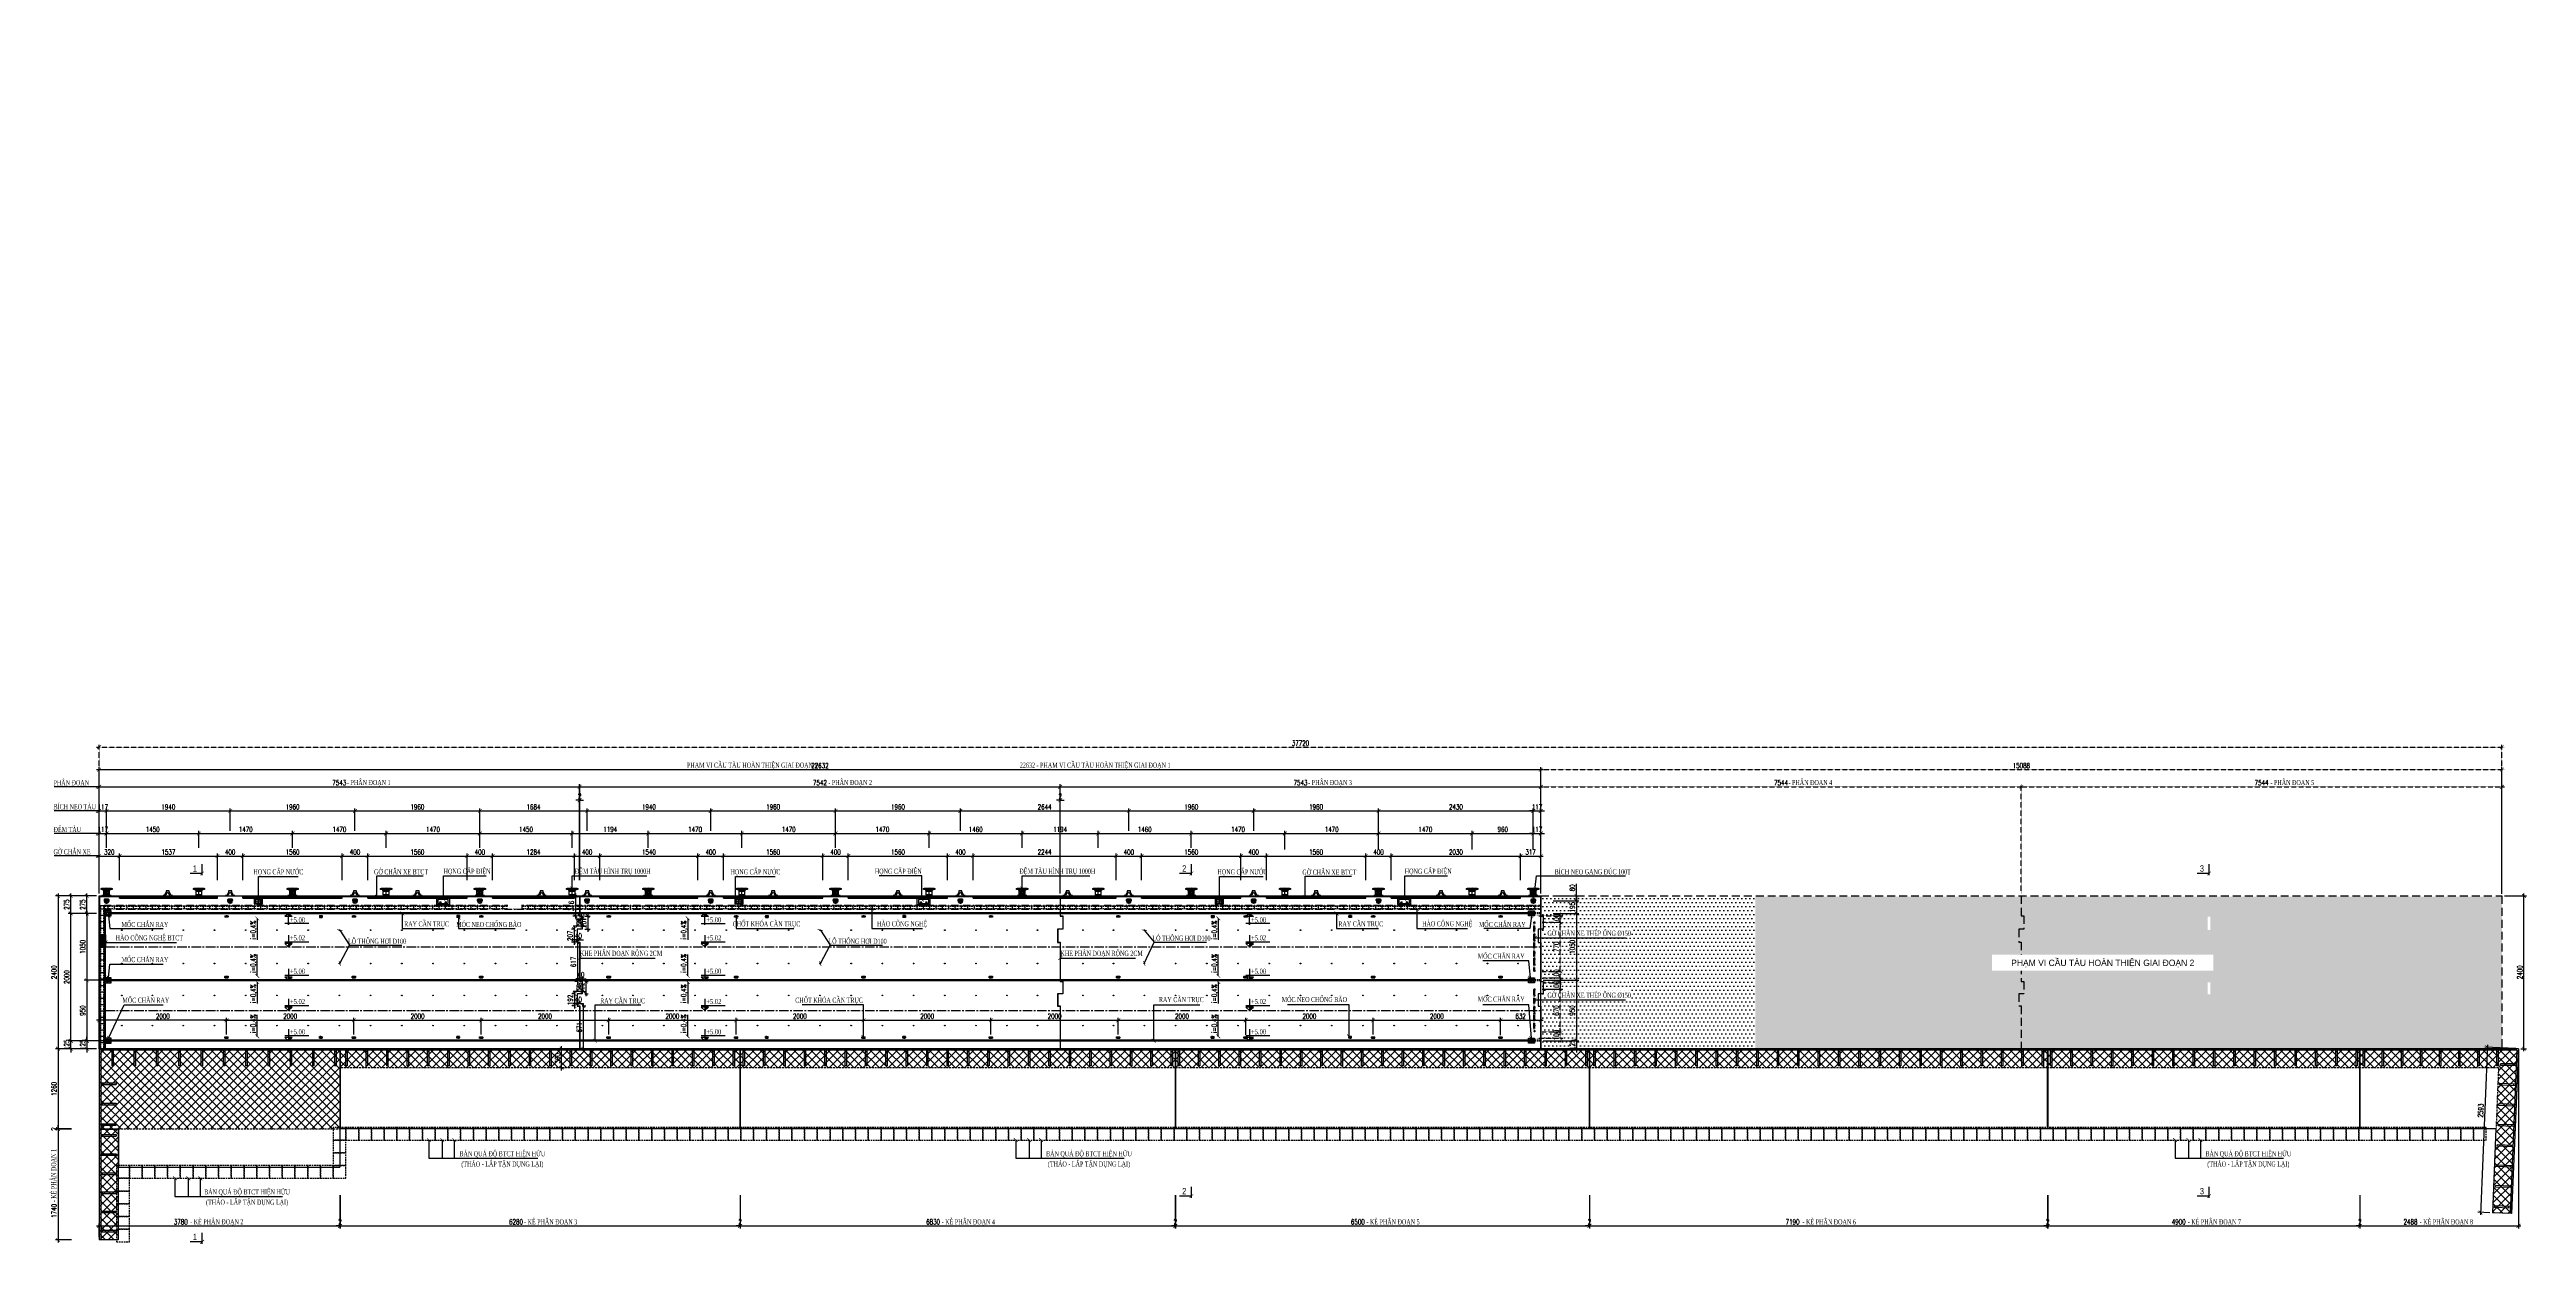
# Model space of a CAD drawing. Extents: x -64479 to 90650, y -38385 to 38270.
# Drawn here: x -51347 to -12463, y 19347 to 38270 of the extents above; entities that cross this region are included whole.
import ezdxf
from ezdxf.enums import TextEntityAlignment as Align

# ---------------------------------------------------------------- set-up
doc = ezdxf.new("R2010")
doc.units = 0
doc.header["$MEASUREMENT"] = 0
for name, pattern in [('CENTER', [2, 1.25, -0.25, 0.25, -0.25]), ('CENTER2', [1.125, 0.75, -0.125, 0.125, -0.125]), ('HIDDEN', [0.375, 0.25, -0.125])]:
    doc.linetypes.add(name, pattern=pattern)
doc.layers.get('0').update_dxf_attribs({"linetype": 'CONTINUOUS'})
for name, color, linetype in [('BELT', 6, 'CONTINUOUS'), ('BORDER', 2, 'CONTINUOUS'), ('Bu long', 21, 'CONTINUOUS'), ('CENTER', 9, 'CENTER2'), ('COBAN', 2, 'CONTINUOUS'), ('Dam', 4, 'CONTINUOUS'), ('Demtau1', 22, 'CONTINUOUS'), ('DIMENSION', 4, 'CONTINUOUS'), ('GCS', 5, 'CONTINUOUS'), ('HAOCN', 11, 'CONTINUOUS'), ('HIDDEN', 4, 'HIDDEN'), ('Kich thuoc', 4, 'CONTINUOUS'), ('MANH', 5, 'CONTINUOUS'), ('N-_OTHRFNDR-', 8, 'CONTINUOUS'), ('Net tim', 6, 'CONTINUOUS'), ('Net vang', 2, 'CONTINUOUS'), ('STEEL', 1, 'CONTINUOUS'), ('TEXT', 3, 'CONTINUOUS'), ('TIM', 8, 'CENTER'), ('Wipeout', 9, 'CONTINUOUS')]:
    doc.layers.add(name, color=color, linetype=linetype)
doc.styles.add('CMB-1', font='VHBLACK_0.TTF', dxfattribs={"width": 0.8})
doc.styles.add('DIM', font='romans.shx', dxfattribs={"width": 0.65})
doc.styles.add('THUONG', font='vntimeh.shx')
doc.dimstyles.new('400.Ph', dxfattribs={"dimscale": 400, "dimtxt": 0.2, "dimasz": 0.15, "dimexe": 0.1, "dimexo": 0.1, "dimgap": 0.06, "dimtad": 1, "dimdec": 0, "dimzin": 0, "dimdsep": 46, "dimtxsty": 'DIM', "dimblk": 'ARCHTICK', "dimcen": 0.15, "dimdle": 0.1, "dimclrd": 256, "dimclre": 7, "dimclrt": 6, "dimadec": 0, "dimazin": 0, "dimtfac": 1, "dimtdec": 0, "dimtix": 1, "dimtmove": 0, "dimatfit": 3, "dimldrblk": 'ARCHTICK', "dimfxl": 1, "dimtolj": 1, "dimtzin": 0, "dimarcsym": 0})

# ---------------------------------------------------------------- blocks, each defined once
blk = doc.blocks.new('_ArchTick')
at = {"color": 0, "linetype": 'ByBlock', "const_width": 0.15}
blk.add_lwpolyline([(-0.5, -0.5), (0.5, 0.5)], dxfattribs=at)
blk = doc.blocks.new('*D39')
at = {"layer": 'DIMENSION', "color": 7, "lineweight": -2}
for p, q in [((-12589, 22538), (-12589, 19755)), ((-15077, 20280), (-15077, 19755))]:
    blk.add_line(p, q, dxfattribs=at)
at = {"layer": 'DIMENSION', "lineweight": -2}
blk.add_line((-15117, 19795), (-12549, 19795), dxfattribs=at)
at = {"layer": 'DIMENSION', "lineweight": -2, "xscale": 60, "yscale": 60, "zscale": 60, "rotation": 180}
blk.add_blockref('_ArchTick', (-15077, 19795), dxfattribs=at)
at = {"layer": 'DIMENSION', "lineweight": -2, "xscale": 60, "yscale": 60, "zscale": 60}
blk.add_blockref('_ArchTick', (-12589, 19795), dxfattribs=at)
at = {"layer": 'DIMENSION', "color": 6, "insert": (-14283, 19859), "char_height": 80, "attachment_point": 5, "style": 'DIM'}
blk.add_mtext('\\A1;2488', dxfattribs=at)
blk = doc.blocks.new('*D55')
at = {"layer": 'DIMENSION', "color": 7, "lineweight": -2}
for p, q in [((-15079, 20280), (-15079, 19755)), ((-15077, 20280), (-15077, 19755))]:
    blk.add_line(p, q, dxfattribs=at)
at = {"layer": 'DIMENSION', "lineweight": -2}
for p, q in [((-15079, 19795), (-15139, 19795)), ((-15079, 19795), (-15077, 19795)), ((-15077, 19795), (-15017, 19795))]:
    blk.add_line(p, q, dxfattribs=at)
at = {"layer": 'DIMENSION', "lineweight": -2, "xscale": 60, "yscale": 60, "zscale": 60}
blk.add_blockref('_ArchTick', (-15079, 19795), dxfattribs=at)
at = {"layer": 'DIMENSION', "lineweight": -2, "xscale": 60, "yscale": 60, "zscale": 60, "rotation": 180}
blk.add_blockref('_ArchTick', (-15077, 19795), dxfattribs=at)
at = {"layer": 'DIMENSION', "color": 6, "insert": (-15078, 19859), "char_height": 80, "attachment_point": 5, "style": 'DIM'}
blk.add_mtext('\\A1;2', dxfattribs=at)
blk = doc.blocks.new('*D54')
at = {"layer": 'DIMENSION', "color": 7, "lineweight": -2}
for p, q in [((-19979, 20280), (-19979, 19755)), ((-15079, 20280), (-15079, 19755))]:
    blk.add_line(p, q, dxfattribs=at)
at = {"layer": 'DIMENSION', "lineweight": -2}
blk.add_line((-20019, 19795), (-15039, 19795), dxfattribs=at)
at = {"layer": 'DIMENSION', "lineweight": -2, "xscale": 60, "yscale": 60, "zscale": 60, "rotation": 180}
blk.add_blockref('_ArchTick', (-19979, 19795), dxfattribs=at)
at = {"layer": 'DIMENSION', "lineweight": -2, "xscale": 60, "yscale": 60, "zscale": 60}
blk.add_blockref('_ArchTick', (-15079, 19795), dxfattribs=at)
at = {"layer": 'DIMENSION', "color": 6, "insert": (-17922, 19859), "char_height": 80, "attachment_point": 5, "style": 'DIM'}
blk.add_mtext('\\A1;4900', dxfattribs=at)
blk = doc.blocks.new('*D53')
at = {"layer": 'DIMENSION', "color": 7, "lineweight": -2}
for p, q in [((-19981, 20280), (-19981, 19755)), ((-19979, 20280), (-19979, 19755))]:
    blk.add_line(p, q, dxfattribs=at)
at = {"layer": 'DIMENSION', "lineweight": -2}
for p, q in [((-19981, 19795), (-20041, 19795)), ((-19981, 19795), (-19979, 19795)), ((-19979, 19795), (-19919, 19795))]:
    blk.add_line(p, q, dxfattribs=at)
at = {"layer": 'DIMENSION', "lineweight": -2, "xscale": 60, "yscale": 60, "zscale": 60}
blk.add_blockref('_ArchTick', (-19981, 19795), dxfattribs=at)
at = {"layer": 'DIMENSION', "lineweight": -2, "xscale": 60, "yscale": 60, "zscale": 60, "rotation": 180}
blk.add_blockref('_ArchTick', (-19979, 19795), dxfattribs=at)
at = {"layer": 'DIMENSION', "color": 6, "insert": (-19980, 19859), "char_height": 80, "attachment_point": 5, "style": 'DIM'}
blk.add_mtext('\\A1;2', dxfattribs=at)
blk = doc.blocks.new('*D52')
at = {"layer": 'DIMENSION', "color": 7, "lineweight": -2}
for p, q in [((-27171, 20280), (-27171, 19755)), ((-19981, 20280), (-19981, 19755))]:
    blk.add_line(p, q, dxfattribs=at)
at = {"layer": 'DIMENSION', "lineweight": -2}
blk.add_line((-27211, 19795), (-19941, 19795), dxfattribs=at)
at = {"layer": 'DIMENSION', "lineweight": -2, "xscale": 60, "yscale": 60, "zscale": 60, "rotation": 180}
blk.add_blockref('_ArchTick', (-27171, 19795), dxfattribs=at)
at = {"layer": 'DIMENSION', "lineweight": -2, "xscale": 60, "yscale": 60, "zscale": 60}
blk.add_blockref('_ArchTick', (-19981, 19795), dxfattribs=at)
at = {"layer": 'DIMENSION', "color": 6, "insert": (-23984, 19859), "char_height": 80, "attachment_point": 5, "style": 'DIM'}
blk.add_mtext('\\A1;7190', dxfattribs=at)
blk = doc.blocks.new('*D51')
at = {"layer": 'DIMENSION', "color": 7, "lineweight": -2}
for p, q in [((-27173, 20280), (-27173, 19755)), ((-27171, 20280), (-27171, 19755))]:
    blk.add_line(p, q, dxfattribs=at)
at = {"layer": 'DIMENSION', "lineweight": -2}
for p, q in [((-27173, 19795), (-27233, 19795)), ((-27173, 19795), (-27171, 19795)), ((-27171, 19795), (-27111, 19795))]:
    blk.add_line(p, q, dxfattribs=at)
at = {"layer": 'DIMENSION', "lineweight": -2, "xscale": 60, "yscale": 60, "zscale": 60}
blk.add_blockref('_ArchTick', (-27173, 19795), dxfattribs=at)
at = {"layer": 'DIMENSION', "lineweight": -2, "xscale": 60, "yscale": 60, "zscale": 60, "rotation": 180}
blk.add_blockref('_ArchTick', (-27171, 19795), dxfattribs=at)
at = {"layer": 'DIMENSION', "color": 6, "insert": (-27172, 19859), "char_height": 80, "attachment_point": 5, "style": 'DIM'}
blk.add_mtext('\\A1;2', dxfattribs=at)
blk = doc.blocks.new('*D50')
at = {"layer": 'DIMENSION', "color": 7, "lineweight": -2}
for p, q in [((-33673, 20280), (-33673, 19755)), ((-27173, 20280), (-27173, 19755))]:
    blk.add_line(p, q, dxfattribs=at)
at = {"layer": 'DIMENSION', "lineweight": -2}
blk.add_line((-33713, 19795), (-27133, 19795), dxfattribs=at)
at = {"layer": 'DIMENSION', "lineweight": -2, "xscale": 60, "yscale": 60, "zscale": 60, "rotation": 180}
blk.add_blockref('_ArchTick', (-33673, 19795), dxfattribs=at)
at = {"layer": 'DIMENSION', "lineweight": -2, "xscale": 60, "yscale": 60, "zscale": 60}
blk.add_blockref('_ArchTick', (-27173, 19795), dxfattribs=at)
at = {"layer": 'DIMENSION', "color": 6, "insert": (-30809, 19859), "char_height": 80, "attachment_point": 5, "style": 'DIM'}
blk.add_mtext('\\A1;6500', dxfattribs=at)
blk = doc.blocks.new('*D49')
at = {"layer": 'DIMENSION', "color": 7, "lineweight": -2}
for p, q in [((-33675, 20280), (-33675, 19755)), ((-33673, 20280), (-33673, 19755))]:
    blk.add_line(p, q, dxfattribs=at)
at = {"layer": 'DIMENSION', "lineweight": -2}
for p, q in [((-33675, 19795), (-33735, 19795)), ((-33675, 19795), (-33673, 19795)), ((-33673, 19795), (-33613, 19795))]:
    blk.add_line(p, q, dxfattribs=at)
at = {"layer": 'DIMENSION', "lineweight": -2, "xscale": 60, "yscale": 60, "zscale": 60}
blk.add_blockref('_ArchTick', (-33675, 19795), dxfattribs=at)
at = {"layer": 'DIMENSION', "lineweight": -2, "xscale": 60, "yscale": 60, "zscale": 60, "rotation": 180}
blk.add_blockref('_ArchTick', (-33673, 19795), dxfattribs=at)
at = {"layer": 'DIMENSION', "color": 6, "insert": (-33674, 19859), "char_height": 80, "attachment_point": 5, "style": 'DIM'}
blk.add_mtext('\\A1;2', dxfattribs=at)
blk = doc.blocks.new('*D48')
at = {"layer": 'DIMENSION', "color": 7, "lineweight": -2}
for p, q in [((-40505, 20280), (-40505, 19755)), ((-33675, 20280), (-33675, 19755))]:
    blk.add_line(p, q, dxfattribs=at)
at = {"layer": 'DIMENSION', "lineweight": -2}
blk.add_line((-40545, 19795), (-33635, 19795), dxfattribs=at)
at = {"layer": 'DIMENSION', "lineweight": -2, "xscale": 60, "yscale": 60, "zscale": 60, "rotation": 180}
blk.add_blockref('_ArchTick', (-40505, 19795), dxfattribs=at)
at = {"layer": 'DIMENSION', "lineweight": -2, "xscale": 60, "yscale": 60, "zscale": 60}
blk.add_blockref('_ArchTick', (-33675, 19795), dxfattribs=at)
at = {"layer": 'DIMENSION', "color": 6, "insert": (-37477, 19859), "char_height": 80, "attachment_point": 5, "style": 'DIM'}
blk.add_mtext('\\A1;6830', dxfattribs=at)
blk = doc.blocks.new('*D47')
at = {"layer": 'DIMENSION', "color": 7, "lineweight": -2}
for p, q in [((-40507, 20280), (-40507, 19755)), ((-40505, 20280), (-40505, 19755))]:
    blk.add_line(p, q, dxfattribs=at)
at = {"layer": 'DIMENSION', "lineweight": -2}
for p, q in [((-40507, 19795), (-40567, 19795)), ((-40507, 19795), (-40505, 19795)), ((-40505, 19795), (-40445, 19795))]:
    blk.add_line(p, q, dxfattribs=at)
at = {"layer": 'DIMENSION', "lineweight": -2, "xscale": 60, "yscale": 60, "zscale": 60}
blk.add_blockref('_ArchTick', (-40507, 19795), dxfattribs=at)
at = {"layer": 'DIMENSION', "lineweight": -2, "xscale": 60, "yscale": 60, "zscale": 60, "rotation": 180}
blk.add_blockref('_ArchTick', (-40505, 19795), dxfattribs=at)
at = {"layer": 'DIMENSION', "color": 6, "insert": (-40506, 19859), "char_height": 80, "attachment_point": 5, "style": 'DIM'}
blk.add_mtext('\\A1;2', dxfattribs=at)
blk = doc.blocks.new('*D46')
at = {"layer": 'DIMENSION', "color": 7, "lineweight": -2}
for p, q in [((-46787, 20280), (-46787, 19755)), ((-40507, 20280), (-40507, 19755))]:
    blk.add_line(p, q, dxfattribs=at)
at = {"layer": 'DIMENSION', "lineweight": -2}
blk.add_line((-46827, 19795), (-40467, 19795), dxfattribs=at)
at = {"layer": 'DIMENSION', "lineweight": -2, "xscale": 60, "yscale": 60, "zscale": 60, "rotation": 180}
blk.add_blockref('_ArchTick', (-46787, 19795), dxfattribs=at)
at = {"layer": 'DIMENSION', "lineweight": -2, "xscale": 60, "yscale": 60, "zscale": 60}
blk.add_blockref('_ArchTick', (-40507, 19795), dxfattribs=at)
at = {"layer": 'DIMENSION', "color": 6, "insert": (-44024, 19859), "char_height": 80, "attachment_point": 5, "style": 'DIM'}
blk.add_mtext('\\A1;6280', dxfattribs=at)
blk = doc.blocks.new('*D45')
at = {"layer": 'DIMENSION', "color": 7, "lineweight": -2}
for p, q in [((-46789, 20280), (-46789, 19755)), ((-46787, 20280), (-46787, 19755))]:
    blk.add_line(p, q, dxfattribs=at)
at = {"layer": 'DIMENSION', "lineweight": -2}
for p, q in [((-46789, 19795), (-46849, 19795)), ((-46789, 19795), (-46787, 19795)), ((-46787, 19795), (-46727, 19795))]:
    blk.add_line(p, q, dxfattribs=at)
at = {"layer": 'DIMENSION', "lineweight": -2, "xscale": 60, "yscale": 60, "zscale": 60}
blk.add_blockref('_ArchTick', (-46789, 19795), dxfattribs=at)
at = {"layer": 'DIMENSION', "lineweight": -2, "xscale": 60, "yscale": 60, "zscale": 60, "rotation": 180}
blk.add_blockref('_ArchTick', (-46787, 19795), dxfattribs=at)
at = {"layer": 'DIMENSION', "color": 6, "insert": (-46788, 19859), "char_height": 80, "attachment_point": 5, "style": 'DIM'}
blk.add_mtext('\\A1;2', dxfattribs=at)
blk = doc.blocks.new('*D44')
at = {"layer": 'DIMENSION', "color": 7, "lineweight": -2}
for p, q in [((-46789, 20280), (-46789, 19755)), ((-50569, 19616), (-50569, 19835))]:
    blk.add_line(p, q, dxfattribs=at)
at = {"layer": 'DIMENSION', "lineweight": -2}
blk.add_line((-50609, 19795), (-46749, 19795), dxfattribs=at)
at = {"layer": 'DIMENSION', "lineweight": -2, "xscale": 60, "yscale": 60, "zscale": 60, "rotation": 180}
blk.add_blockref('_ArchTick', (-50569, 19795), dxfattribs=at)
at = {"layer": 'DIMENSION', "lineweight": -2, "xscale": 60, "yscale": 60, "zscale": 60}
blk.add_blockref('_ArchTick', (-46789, 19795), dxfattribs=at)
at = {"layer": 'DIMENSION', "color": 6, "insert": (-49287, 19859), "char_height": 80, "attachment_point": 5, "style": 'DIM'}
blk.add_mtext('\\A1;3780', dxfattribs=at)
blk = doc.blocks.new('*D43')
at = {"layer": 'DIMENSION', "color": 7, "lineweight": -2}
for p, q in [((-51000, 21316), (-51253, 21316)), ((-51000, 19576), (-51253, 19576))]:
    blk.add_line(p, q, dxfattribs=at)
at = {"layer": 'DIMENSION', "lineweight": -2}
blk.add_line((-51213, 21356), (-51213, 19536), dxfattribs=at)
at = {"layer": 'DIMENSION', "lineweight": -2, "xscale": 60, "yscale": 60, "zscale": 60}
for p, rotation in [((-51213, 21316), 90), ((-51213, 19576), 270)]:
    blk.add_blockref('_ArchTick', p, dxfattribs=dict(at, rotation=rotation))
at = {"layer": 'DIMENSION', "color": 6, "insert": (-51277, 20031), "char_height": 80, "attachment_point": 5, "rotation": 90, "style": 'DIM'}
blk.add_mtext('\\A1;1740', dxfattribs=at)
blk = doc.blocks.new('*D42')
at = {"layer": 'DIMENSION', "color": 7, "lineweight": -2}
for p, q in [((-51000, 21318), (-51253, 21318)), ((-51000, 21316), (-51253, 21316))]:
    blk.add_line(p, q, dxfattribs=at)
at = {"layer": 'DIMENSION', "lineweight": -2}
for p, q in [((-51213, 21318), (-51213, 21378)), ((-51213, 21318), (-51213, 21316)), ((-51213, 21316), (-51213, 21256))]:
    blk.add_line(p, q, dxfattribs=at)
at = {"layer": 'DIMENSION', "lineweight": -2, "xscale": 60, "yscale": 60, "zscale": 60}
for p, rotation in [((-51213, 21318), 270), ((-51213, 21316), 90)]:
    blk.add_blockref('_ArchTick', p, dxfattribs=dict(at, rotation=rotation))
at = {"layer": 'DIMENSION', "color": 6, "insert": (-51277, 21317), "char_height": 80, "attachment_point": 5, "rotation": 90, "style": 'DIM'}
blk.add_mtext('\\A1;2', dxfattribs=at)
blk = doc.blocks.new('*D41')
at = {"layer": 'DIMENSION', "color": 7, "lineweight": -2}
for p, q in [((-51000, 22578), (-51253, 22578)), ((-51000, 21318), (-51253, 21318))]:
    blk.add_line(p, q, dxfattribs=at)
at = {"layer": 'DIMENSION', "lineweight": -2}
blk.add_line((-51213, 22618), (-51213, 21278), dxfattribs=at)
at = {"layer": 'DIMENSION', "lineweight": -2, "xscale": 60, "yscale": 60, "zscale": 60}
for p, rotation in [((-51213, 22578), 90), ((-51213, 21318), 270)]:
    blk.add_blockref('_ArchTick', p, dxfattribs=dict(at, rotation=rotation))
at = {"layer": 'DIMENSION', "color": 6, "insert": (-51277, 21948), "char_height": 80, "attachment_point": 5, "rotation": 90, "style": 'DIM'}
blk.add_mtext('\\A1;1260', dxfattribs=at)
blk = doc.blocks.new('*D40')
at = {"layer": 'DIMENSION', "color": 7, "lineweight": -2}
for p, q in [((-50609, 24978), (-51253, 24978)), ((-50609, 22578), (-51253, 22578))]:
    blk.add_line(p, q, dxfattribs=at)
at = {"layer": 'DIMENSION', "lineweight": -2}
blk.add_line((-51213, 25018), (-51213, 22538), dxfattribs=at)
at = {"layer": 'DIMENSION', "lineweight": -2, "xscale": 60, "yscale": 60, "zscale": 60}
for p, rotation in [((-51213, 24978), 90), ((-51213, 22578), 270)]:
    blk.add_blockref('_ArchTick', p, dxfattribs=dict(at, rotation=rotation))
at = {"layer": 'DIMENSION', "color": 6, "insert": (-51277, 23778), "char_height": 80, "attachment_point": 5, "rotation": 90, "style": 'DIM'}
blk.add_mtext('\\A1;2400', dxfattribs=at)
blk = doc.blocks.new('Ban qua do 200x200')
at = {"layer": 'HIDDEN', "ltscale": 100}
blk.add_lwpolyline([(0, 0), (200, 0), (200, 200), (0, 200)], close=True, dxfattribs=at)
blk = doc.blocks.new('*U6')
at = {"layer": 'DIMENSION'}
for p in [(0, 0), (200, 0), (400, 0), (600, 0), (800, 0), (1000, 0), (1200, 0), (1400, 0), (1600, 0), (1800, 0), (2000, 0), (2200, 0), (2400, 0), (2600, 0), (2800, 0), (3000, 0), (3200, 0), (3400, 0)]:
    blk.add_blockref('Ban qua do 200x200', p, dxfattribs=at)
blk = doc.blocks.new('*U5')
at = {"layer": 'DIMENSION'}
for p in [(0, 0), (200, 0), (400, 0), (600, 0), (800, 0)]:
    blk.add_blockref('Ban qua do 200x200', p, dxfattribs=at)
blk = doc.blocks.new('*U7')
at = {"layer": 'DIMENSION'}
for p in [(0, 0), (200, 0)]:
    blk.add_blockref('Ban qua do 200x200', p, dxfattribs=at)
blk = doc.blocks.new('Bulong M32 (mb)')
at = {"layer": 'Bu long'}
blk.add_lwpolyline([(28, 0), (14, 24), (-14, 24), (-28, 0), (-14, -24), (14, -24)], close=True, dxfattribs=at)
for radius in [23.9, 16, 14.5]:
    blk.add_circle((0, 0), radius, dxfattribs=at)
at = {"layer": 'TIM', "ltscale": 25}
for p, q in [((0, -39), (0, 39)), ((-39, 0), (39, 0))]:
    blk.add_line(p, q, dxfattribs=at)
blk = doc.blocks.new('lokhi')
at = {"layer": 'MANH'}
for centre in [(-15085, 0), (-7541, 0), (3, 0)]:
    blk.add_circle(centre, 5, dxfattribs=at)
blk = doc.blocks.new('*D59')
at = {"layer": 'DIMENSION', "color": 7, "lineweight": -2}
for p, q in [((-27741, 24978), (-27338, 24978)), ((-27741, 24898), (-27338, 24898))]:
    blk.add_line(p, q, dxfattribs=at)
at = {"layer": 'DIMENSION', "lineweight": -2}
for p, q in [((-27378, 24978), (-27378, 25170)), ((-27378, 24898), (-27378, 25018))]:
    blk.add_line(p, q, dxfattribs=at)
at = {"layer": 'DIMENSION', "lineweight": -2, "xscale": 60, "yscale": 60, "zscale": 60}
for p, rotation in [((-27378, 24978), 90), ((-27378, 24898), 270)]:
    blk.add_blockref('_ArchTick', p, dxfattribs=dict(at, rotation=rotation))
at = {"layer": 'DIMENSION', "color": 6, "insert": (-27442, 25104), "char_height": 80, "attachment_point": 5, "rotation": 90, "style": 'DIM'}
blk.add_mtext('\\A1;80', dxfattribs=at)
blk = doc.blocks.new('*D60')
at = {"layer": 'DIMENSION', "color": 7, "lineweight": -2}
for p, q in [((-27741, 24898), (-27338, 24898)), ((-27741, 24703), (-27338, 24703))]:
    blk.add_line(p, q, dxfattribs=at)
at = {"layer": 'DIMENSION', "lineweight": -2}
blk.add_line((-27378, 24938), (-27378, 24663), dxfattribs=at)
at = {"layer": 'DIMENSION', "lineweight": -2, "xscale": 60, "yscale": 60, "zscale": 60}
for p, rotation in [((-27378, 24898), 90), ((-27378, 24703), 270)]:
    blk.add_blockref('_ArchTick', p, dxfattribs=dict(at, rotation=rotation))
at = {"layer": 'DIMENSION', "color": 6, "insert": (-27442, 24801), "char_height": 80, "attachment_point": 5, "rotation": 90, "style": 'DIM'}
blk.add_mtext('\\A1;195', dxfattribs=at)
blk = doc.blocks.new('*D61')
at = {"layer": 'DIMENSION', "color": 7, "lineweight": -2}
for p, q in [((-27741, 24703), (-27338, 24703)), ((-27897, 23653), (-27338, 23653))]:
    blk.add_line(p, q, dxfattribs=at)
at = {"layer": 'DIMENSION', "lineweight": -2}
blk.add_line((-27378, 24743), (-27378, 23613), dxfattribs=at)
at = {"layer": 'DIMENSION', "lineweight": -2, "xscale": 60, "yscale": 60, "zscale": 60}
for p, rotation in [((-27378, 24703), 90), ((-27378, 23653), 270)]:
    blk.add_blockref('_ArchTick', p, dxfattribs=dict(at, rotation=rotation))
at = {"layer": 'DIMENSION', "color": 6, "insert": (-27442, 24178), "char_height": 80, "attachment_point": 5, "rotation": 90, "style": 'DIM'}
blk.add_mtext('\\A1;1050', dxfattribs=at)
blk = doc.blocks.new('*D62')
at = {"layer": 'DIMENSION', "color": 7, "lineweight": -2}
for p, q in [((-27741, 23653), (-27338, 23653)), ((-27897, 22703), (-27338, 22703))]:
    blk.add_line(p, q, dxfattribs=at)
at = {"layer": 'DIMENSION', "lineweight": -2}
blk.add_line((-27378, 23693), (-27378, 22663), dxfattribs=at)
at = {"layer": 'DIMENSION', "lineweight": -2, "xscale": 60, "yscale": 60, "zscale": 60}
for p, rotation in [((-27378, 23653), 90), ((-27378, 22703), 270)]:
    blk.add_blockref('_ArchTick', p, dxfattribs=dict(at, rotation=rotation))
at = {"layer": 'DIMENSION', "color": 6, "insert": (-27442, 23178), "char_height": 80, "attachment_point": 5, "rotation": 90, "style": 'DIM'}
blk.add_mtext('\\A1;950', dxfattribs=at)
blk = doc.blocks.new('NEOCBQC')
at = {"layer": 'COBAN'}
for p, q in [((-47724, 21328), (-47724, 21298)), ((-47681, 21328), (-47681, 21298)), ((-45567, 21328), (-45567, 21298)), ((-45524, 21328), (-45524, 21298)), ((-47724, 19401), (-47724, 19431)), ((-47681, 19401), (-47681, 19431)), ((-45567, 19401), (-45567, 19431)), ((-45524, 19401), (-45524, 19431))]:
    blk.add_line(p, q, dxfattribs=at)
at = {"layer": 'COBAN', "ltscale": 5}
for p, q in [((-47724, 21328), (-47681, 21328)), ((-47724, 21298), (-47681, 21298)), ((-47722, 21326), (-47722, 21299)), ((-47722, 21326), (-47696, 21326)), ((-47722, 21315), (-47696, 21315)), ((-47722, 21314), (-47687, 21314)), ((-47722, 21311), (-47687, 21311)), ((-47722, 21310), (-47696, 21310)), ((-47722, 21299), (-47696, 21299)), ((-47715, 21314), (-47715, 21311)), ((-47714, 21317), (-47714, 21315)), ((-47704, 21317), (-47714, 21317)), ((-47714, 21308), (-47714, 21310)), ((-47714, 21308), (-47704, 21308)), ((-47704, 21317), (-47704, 21315)), ((-47704, 21308), (-47704, 21310)), ((-47696, 21326), (-47696, 21314)), ((-47696, 21311), (-47696, 21299)), ((-47686, 21314), (-47686, 21312)), ((-45524, 21328), (-45567, 21328)), ((-45524, 21298), (-45567, 21298)), ((-45562, 21314), (-45562, 21312)), ((-45526, 21314), (-45561, 21314)), ((-45526, 21311), (-45561, 21311)), ((-45552, 21326), (-45552, 21314)), ((-45526, 21326), (-45552, 21326)), ((-45526, 21315), (-45552, 21315)), ((-45552, 21311), (-45552, 21299)), ((-45526, 21310), (-45552, 21310)), ((-45526, 21299), (-45552, 21299)), ((-45544, 21317), (-45534, 21317)), ((-45544, 21317), (-45544, 21315)), ((-45544, 21308), (-45544, 21310)), ((-45534, 21308), (-45544, 21308)), ((-45534, 21317), (-45534, 21315)), ((-45534, 21308), (-45534, 21310)), ((-45533, 21314), (-45533, 21311)), ((-45526, 21326), (-45526, 21299)), ((-47724, 19431), (-47681, 19431)), ((-47724, 19401), (-47681, 19401)), ((-47722, 19402), (-47722, 19429)), ((-47722, 19429), (-47696, 19429)), ((-47722, 19418), (-47696, 19418)), ((-47722, 19417), (-47687, 19417)), ((-47722, 19414), (-47687, 19414)), ((-47722, 19413), (-47696, 19413)), ((-47722, 19402), (-47696, 19402)), ((-47715, 19414), (-47715, 19417)), ((-47714, 19420), (-47704, 19420)), ((-47714, 19420), (-47714, 19418)), ((-47714, 19411), (-47714, 19413)), ((-47704, 19411), (-47714, 19411)), ((-47704, 19420), (-47704, 19418)), ((-47704, 19411), (-47704, 19413)), ((-47696, 19417), (-47696, 19429)), ((-47696, 19402), (-47696, 19414)), ((-47686, 19415), (-47686, 19417)), ((-45524, 19431), (-45567, 19431)), ((-45524, 19401), (-45567, 19401)), ((-45562, 19415), (-45562, 19417)), ((-45526, 19417), (-45561, 19417)), ((-45526, 19414), (-45561, 19414)), ((-45552, 19417), (-45552, 19429)), ((-45526, 19429), (-45552, 19429)), ((-45526, 19418), (-45552, 19418)), ((-45552, 19402), (-45552, 19414)), ((-45526, 19413), (-45552, 19413)), ((-45526, 19402), (-45552, 19402)), ((-45544, 19420), (-45544, 19418)), ((-45534, 19420), (-45544, 19420)), ((-45544, 19411), (-45544, 19413)), ((-45544, 19411), (-45534, 19411)), ((-45534, 19420), (-45534, 19418)), ((-45534, 19411), (-45534, 19413)), ((-45533, 19414), (-45533, 19417)), ((-45526, 19402), (-45526, 19429))]:
    blk.add_line(p, q, dxfattribs=at)
for centre, start, end in [((-47687, 21314), 0, 90), ((-47687, 21312), 270, 0), ((-45561, 21314), 90, 180), ((-45561, 21312), 180, 270), ((-47687, 19417), 0, 90), ((-47687, 19415), 270, 0), ((-45561, 19417), 90, 180), ((-45561, 19415), 180, 270)]:
    blk.add_arc(centre, 0.333, start, end, dxfattribs=at)
at = {"layer": 'TIM'}
for p, q in [((-47731, 21313), (-47674, 21313)), ((-47709, 21334), (-47709, 21291)), ((-45517, 21313), (-45574, 21313)), ((-45539, 21334), (-45539, 21291)), ((-47731, 19416), (-47674, 19416)), ((-47709, 19394), (-47709, 19438)), ((-45517, 19416), (-45574, 19416)), ((-45539, 19394), (-45539, 19438))]:
    blk.add_line(p, q, dxfattribs=at)
blk = doc.blocks.new('A$C0CED391A')
at = {"layer": 'COBAN'}
for p, q in [((0, 30), (80, 30)), ((0, 30), (0, 0)), ((15, 22), (65, 22)), ((15, 22), (15, 7)), ((15, 7), (65, 7)), ((65, 22), (65, 7)), ((80, 30), (80, 0)), ((0, 0), (80, 0)), ((0, -1395), (80, -1395)), ((0, -1395), (0, -1425)), ((0, -1425), (80, -1425)), ((15, -1403), (65, -1403)), ((15, -1403), (15, -1418)), ((15, -1418), (65, -1418)), ((65, -1403), (65, -1418)), ((80, -1395), (80, -1425))]:
    blk.add_line(p, q, dxfattribs=at)
for centre in [(40, 15), (40, -1410)]:
    blk.add_circle(centre, 3, dxfattribs=at)
blk = doc.blocks.new('CDCQC')
at = {"layer": 'TIM'}
for p, q in [((-46168, 21316), (-46100, 21316)), ((-46168, 21316), (-46100, 21316)), ((-46134, 21333), (-46134, 21299)), ((-46134, 21333), (-46134, 21299)), ((-46168, 19412), (-46100, 19412)), ((-46134, 19395), (-46134, 19429))]:
    blk.add_line(p, q, dxfattribs=at)
at = {"layer": 'COBAN', "xscale": 0.6666666666569654, "yscale": 0.6666666666569654, "zscale": 0.6666666666666666}
blk.add_blockref('A$C0CED391A', (-46161, 21306), dxfattribs=at)
blk.add_blockref('A$C0CED391A', (-46161, 21306), dxfattribs=at)
at = {"layer": 'COBAN', "xscale": -0.6666666666569654, "yscale": 0.6666666666569654, "zscale": 0.6666666666666666, "rotation": 180}
blk.add_blockref('A$C0CED391A', (-46161, 19422), dxfattribs=at)
blk = doc.blocks.new('CT')
at = {"layer": 'Kich thuoc'}
h = blk.add_hatch(color=256, dxfattribs=at)
h.paths.add_polyline_path([(1108730, 94213), (1108803, 94213), (1108730, 94150)])
edge = h.paths.add_edge_path()
edge.add_line((1108730, 94250), (1108744, 94250))
edge.add_ellipse((1108730, 94250), major_axis=(0, 13.6), ratio=1, start_angle=180.0639, end_angle=270.0639, ccw=False)
edge.add_line((1108730, 94236), (1108730, 94250))
edge = h.paths.add_edge_path()
edge.add_ellipse((1108730, 94250), major_axis=(-0.1, 13.6), ratio=1, start_angle=269.7373, end_angle=359.7373, ccw=False)
edge.add_line((1108744, 94250), (1108730, 94250))
edge.add_line((1108730, 94250), (1108730, 94263))
edge = h.paths.add_edge_path()
edge.add_line((1108730, 94263), (1108730, 94250))
edge.add_line((1108730, 94250), (1108716, 94250))
edge.add_ellipse((1108730, 94250), major_axis=(0.1, 13.6), ratio=1, start_angle=0.2109, end_angle=90.2109, ccw=False)
edge = h.paths.add_edge_path()
edge.add_line((1108716, 94250), (1108730, 94250))
edge.add_line((1108730, 94250), (1108730, 94236))
edge.add_ellipse((1108730, 94250), major_axis=(-0.1, 13.6), ratio=1, start_angle=89.7406, end_angle=179.7406, ccw=False)
for p, q in [((1108730, 94377), (1108730, 94150)), ((1108657, 94250), (1109126, 94250)), ((1108730, 94150), (1108657, 94213)), ((1108803, 94213), (1108657, 94213)), ((1108730, 94150), (1108803, 94213))]:
    blk.add_line(p, q, dxfattribs=at)
blk = doc.blocks.new('*D222')
at = {"layer": 'DIMENSION', "color": 7, "lineweight": -2}
for p, q in [((-50419, 22703), (-51054, 22703)), ((-50609, 22578), (-51054, 22578))]:
    blk.add_line(p, q, dxfattribs=at)
at = {"layer": 'DIMENSION', "lineweight": -2}
for p, q in [((-51014, 22703), (-51014, 22763)), ((-51014, 22578), (-51014, 22703)), ((-51014, 22578), (-51014, 22518))]:
    blk.add_line(p, q, dxfattribs=at)
at = {"layer": 'DIMENSION', "lineweight": -2, "xscale": 60, "yscale": 60, "zscale": 60}
for p, rotation in [((-51014, 22703), 270), ((-51014, 22578), 90)]:
    blk.add_blockref('_ArchTick', p, dxfattribs=dict(at, rotation=rotation))
at = {"layer": 'DIMENSION', "color": 6, "insert": (-51078, 22641), "char_height": 80, "attachment_point": 5, "rotation": 90, "style": 'DIM'}
blk.add_mtext('\\A1;125', dxfattribs=at)
blk = doc.blocks.new('*D223')
at = {"layer": 'DIMENSION', "color": 7, "lineweight": -2}
for p, q in [((-50609, 24703), (-51054, 24703)), ((-50609, 22703), (-51054, 22703))]:
    blk.add_line(p, q, dxfattribs=at)
at = {"layer": 'DIMENSION', "lineweight": -2}
blk.add_line((-51014, 22663), (-51014, 24743), dxfattribs=at)
at = {"layer": 'DIMENSION', "lineweight": -2, "xscale": 60, "yscale": 60, "zscale": 60}
for p, rotation in [((-51014, 24703), 90), ((-51014, 22703), 270)]:
    blk.add_blockref('_ArchTick', p, dxfattribs=dict(at, rotation=rotation))
at = {"layer": 'DIMENSION', "color": 6, "insert": (-51078, 23703), "char_height": 80, "attachment_point": 5, "rotation": 90, "style": 'DIM'}
blk.add_mtext('\\A1;2000', dxfattribs=at)
blk = doc.blocks.new('*D224')
at = {"layer": 'DIMENSION', "color": 7, "lineweight": -2}
for p, q in [((-50609, 24978), (-51054, 24978)), ((-50609, 24703), (-51054, 24703))]:
    blk.add_line(p, q, dxfattribs=at)
at = {"layer": 'DIMENSION', "lineweight": -2}
blk.add_line((-51014, 24663), (-51014, 25018), dxfattribs=at)
at = {"layer": 'DIMENSION', "lineweight": -2, "xscale": 60, "yscale": 60, "zscale": 60}
for p, rotation in [((-51014, 24978), 90), ((-51014, 24703), 270)]:
    blk.add_blockref('_ArchTick', p, dxfattribs=dict(at, rotation=rotation))
at = {"layer": 'DIMENSION', "color": 6, "insert": (-51078, 24841), "char_height": 80, "attachment_point": 5, "rotation": 90, "style": 'DIM'}
blk.add_mtext('\\A1;275', dxfattribs=at)
blk = doc.blocks.new('A$C42EA4546')
at = {"layer": 'BELT'}
for points in [[(145, 573, 0.1895856), (103, 513), (44, 268, 0.4843509), (205, 65)], [(205, 65), (675, 65, 0.4843509), (836, 268), (777, 513, 0.1895856), (735, 573)], [(618, 635), (486, 704, 0.2448095), (394, 704), (262, 635, 0.2176464)]]:
    blk.add_lwpolyline(points, format="xyb", dxfattribs=at)
blk.add_lwpolyline([(312, 323, 0.8427053), (568, 323, -0.2657271), (682, 461, 0.8337791), (650, 635), (230, 635, 0.8337791), (198, 461, -0.2657271)], format="xyb", close=True, dxfattribs=at)
at = {"layer": 'BORDER'}
for centre, radius in [((140, 230), 68), ((140, 230), 34), ((440, 380), 25), ((740, 230), 68), ((740, 230), 34)]:
    blk.add_circle(centre, radius, dxfattribs=at)
for centre, radius, start, end in [((200, 490), 68, 151.95399, 307.35559), ((200, 490), 34, 203.1904, 277.97502), ((440, 615), 68, 18.20996, 161.79004), ((440, 615), 34, 38.68219, 141.31781), ((680, 490), 68, 232.64441, 28.04601), ((680, 490), 34, 262.02498, 336.8096), ((680, 490), 34, 262.02498, 336.8096)]:
    blk.add_arc(centre, radius, start, end, dxfattribs=at)
at = {"layer": 'CENTER'}
for p, q in [((880, 355), (0, 355)), ((236, 230), (44, 230)), ((104, 490), (296, 490)), ((140, 134), (140, 326)), ((200, 394), (200, 586)), ((344, 615), (536, 615)), ((440, 0), (440, 750)), ((776, 490), (584, 490)), ((644, 230), (836, 230)), ((680, 394), (680, 586)), ((740, 134), (740, 326))]:
    blk.add_line(p, q, dxfattribs=at)
at = {"layer": 'CENTER', "ltscale": 0.5}
blk.add_line((488, 380), (392, 380), dxfattribs=at)
at = {"layer": 'HIDDEN'}
for points in [[(262, 635), (154, 579, 0.0269488), (145, 573)], [(735, 573, 0.0269488), (726, 579), (618, 635, 0.2448095)]]:
    blk.add_lwpolyline(points, format="xyb", dxfattribs=at)
for centre, radius, start, end in [((200, 490), 68, 307.35559, 151.95399), ((200, 490), 34, 277.97502, 203.1904), ((440, 615), 68, 161.79004, 18.20996), ((440, 615), 34, 141.31781, 38.68219), ((436, 363), 138, 343.29174, 88.1886), ((680, 490), 68, 28.04601, 232.64441), ((680, 490), 34, 336.8096, 262.02498)]:
    blk.add_arc(centre, radius, start, end, dxfattribs=at)
blk = doc.blocks.new('*D267')
at = {"layer": 'DIMENSION', "lineweight": -2}
for p, q in [((-50569, 25958), (-50629, 25958)), ((-50569, 25958), (-50452, 25958)), ((-50452, 25958), (-50392, 25958))]:
    blk.add_line(p, q, dxfattribs=at)
at = {"layer": 'DIMENSION', "color": 7, "lineweight": -2}
for p, q in [((-50569, 25734), (-50569, 25998)), ((-50452, 25734), (-50452, 25998))]:
    blk.add_line(p, q, dxfattribs=at)
at = {"layer": 'DIMENSION', "lineweight": -2, "xscale": 60, "yscale": 60, "zscale": 60}
blk.add_blockref('_ArchTick', (-50569, 25958), dxfattribs=at)
at = {"layer": 'DIMENSION', "lineweight": -2, "xscale": 60, "yscale": 60, "zscale": 60, "rotation": 180}
blk.add_blockref('_ArchTick', (-50452, 25958), dxfattribs=at)
at = {"layer": 'DIMENSION', "color": 6, "insert": (-50511, 26022), "char_height": 80, "attachment_point": 5, "style": 'DIM'}
blk.add_mtext('\\A1;117', dxfattribs=at)
blk = doc.blocks.new('*D268')
at = {"layer": 'DIMENSION', "lineweight": -2}
blk.add_line((-50492, 25958), (-48962, 25958), dxfattribs=at)
at = {"layer": 'DIMENSION', "color": 7, "lineweight": -2}
for p, q in [((-50452, 25734), (-50452, 25998)), ((-49002, 25734), (-49002, 25998))]:
    blk.add_line(p, q, dxfattribs=at)
at = {"layer": 'DIMENSION', "lineweight": -2, "xscale": 60, "yscale": 60, "zscale": 60, "rotation": 180}
blk.add_blockref('_ArchTick', (-50452, 25958), dxfattribs=at)
at = {"layer": 'DIMENSION', "lineweight": -2, "xscale": 60, "yscale": 60, "zscale": 60}
blk.add_blockref('_ArchTick', (-49002, 25958), dxfattribs=at)
at = {"layer": 'DIMENSION', "color": 6, "insert": (-49727, 26022), "char_height": 80, "attachment_point": 5, "style": 'DIM'}
blk.add_mtext('\\A1;1450', dxfattribs=at)
blk = doc.blocks.new('*D269')
at = {"layer": 'DIMENSION', "lineweight": -2}
blk.add_line((-49042, 25958), (-47492, 25958), dxfattribs=at)
at = {"layer": 'DIMENSION', "color": 7, "lineweight": -2}
for p, q in [((-49002, 25734), (-49002, 25998)), ((-47532, 25734), (-47532, 25998))]:
    blk.add_line(p, q, dxfattribs=at)
at = {"layer": 'DIMENSION', "lineweight": -2, "xscale": 60, "yscale": 60, "zscale": 60, "rotation": 180}
blk.add_blockref('_ArchTick', (-49002, 25958), dxfattribs=at)
at = {"layer": 'DIMENSION', "lineweight": -2, "xscale": 60, "yscale": 60, "zscale": 60}
blk.add_blockref('_ArchTick', (-47532, 25958), dxfattribs=at)
at = {"layer": 'DIMENSION', "color": 6, "insert": (-48267, 26022), "char_height": 80, "attachment_point": 5, "style": 'DIM'}
blk.add_mtext('\\A1;1470', dxfattribs=at)
blk = doc.blocks.new('*D270')
at = {"layer": 'DIMENSION', "lineweight": -2}
blk.add_line((-47572, 25958), (-46022, 25958), dxfattribs=at)
at = {"layer": 'DIMENSION', "color": 7, "lineweight": -2}
for p, q in [((-47532, 25734), (-47532, 25998)), ((-46062, 25734), (-46062, 25998))]:
    blk.add_line(p, q, dxfattribs=at)
at = {"layer": 'DIMENSION', "lineweight": -2, "xscale": 60, "yscale": 60, "zscale": 60, "rotation": 180}
blk.add_blockref('_ArchTick', (-47532, 25958), dxfattribs=at)
at = {"layer": 'DIMENSION', "lineweight": -2, "xscale": 60, "yscale": 60, "zscale": 60}
blk.add_blockref('_ArchTick', (-46062, 25958), dxfattribs=at)
at = {"layer": 'DIMENSION', "color": 6, "insert": (-46797, 26022), "char_height": 80, "attachment_point": 5, "style": 'DIM'}
blk.add_mtext('\\A1;1470', dxfattribs=at)
blk = doc.blocks.new('*D271')
at = {"layer": 'DIMENSION', "lineweight": -2}
blk.add_line((-46102, 25958), (-44552, 25958), dxfattribs=at)
at = {"layer": 'DIMENSION', "color": 7, "lineweight": -2}
for p, q in [((-46062, 25734), (-46062, 25998)), ((-44592, 25734), (-44592, 25998))]:
    blk.add_line(p, q, dxfattribs=at)
at = {"layer": 'DIMENSION', "lineweight": -2, "xscale": 60, "yscale": 60, "zscale": 60, "rotation": 180}
blk.add_blockref('_ArchTick', (-46062, 25958), dxfattribs=at)
at = {"layer": 'DIMENSION', "lineweight": -2, "xscale": 60, "yscale": 60, "zscale": 60}
blk.add_blockref('_ArchTick', (-44592, 25958), dxfattribs=at)
at = {"layer": 'DIMENSION', "color": 6, "insert": (-45327, 26022), "char_height": 80, "attachment_point": 5, "style": 'DIM'}
blk.add_mtext('\\A1;1470', dxfattribs=at)
blk = doc.blocks.new('*D272')
at = {"layer": 'DIMENSION', "lineweight": -2}
blk.add_line((-44632, 25958), (-43102, 25958), dxfattribs=at)
at = {"layer": 'DIMENSION', "color": 7, "lineweight": -2}
for p, q in [((-44592, 25734), (-44592, 25998)), ((-43142, 25734), (-43142, 25998))]:
    blk.add_line(p, q, dxfattribs=at)
at = {"layer": 'DIMENSION', "lineweight": -2, "xscale": 60, "yscale": 60, "zscale": 60, "rotation": 180}
blk.add_blockref('_ArchTick', (-44592, 25958), dxfattribs=at)
at = {"layer": 'DIMENSION', "lineweight": -2, "xscale": 60, "yscale": 60, "zscale": 60}
blk.add_blockref('_ArchTick', (-43142, 25958), dxfattribs=at)
at = {"layer": 'DIMENSION', "color": 6, "insert": (-43867, 26022), "char_height": 80, "attachment_point": 5, "style": 'DIM'}
blk.add_mtext('\\A1;1450', dxfattribs=at)
blk = doc.blocks.new('*D273')
at = {"layer": 'DIMENSION', "lineweight": -2}
blk.add_line((-43182, 25958), (-41908, 25958), dxfattribs=at)
at = {"layer": 'DIMENSION', "color": 7, "lineweight": -2}
for p, q in [((-43142, 25734), (-43142, 25998)), ((-41948, 25734), (-41948, 25998))]:
    blk.add_line(p, q, dxfattribs=at)
at = {"layer": 'DIMENSION', "lineweight": -2, "xscale": 60, "yscale": 60, "zscale": 60, "rotation": 180}
blk.add_blockref('_ArchTick', (-43142, 25958), dxfattribs=at)
at = {"layer": 'DIMENSION', "lineweight": -2, "xscale": 60, "yscale": 60, "zscale": 60}
blk.add_blockref('_ArchTick', (-41948, 25958), dxfattribs=at)
at = {"layer": 'DIMENSION', "color": 6, "insert": (-42545, 26022), "char_height": 80, "attachment_point": 5, "style": 'DIM'}
blk.add_mtext('\\A1;1194', dxfattribs=at)
blk = doc.blocks.new('*D274')
at = {"layer": 'DIMENSION', "lineweight": -2}
blk.add_line((-41988, 25958), (-40438, 25958), dxfattribs=at)
at = {"layer": 'DIMENSION', "color": 7, "lineweight": -2}
for p, q in [((-41948, 25734), (-41948, 25998)), ((-40478, 25734), (-40478, 25998))]:
    blk.add_line(p, q, dxfattribs=at)
at = {"layer": 'DIMENSION', "lineweight": -2, "xscale": 60, "yscale": 60, "zscale": 60, "rotation": 180}
blk.add_blockref('_ArchTick', (-41948, 25958), dxfattribs=at)
at = {"layer": 'DIMENSION', "lineweight": -2, "xscale": 60, "yscale": 60, "zscale": 60}
blk.add_blockref('_ArchTick', (-40478, 25958), dxfattribs=at)
at = {"layer": 'DIMENSION', "color": 6, "insert": (-41213, 26022), "char_height": 80, "attachment_point": 5, "style": 'DIM'}
blk.add_mtext('\\A1;1470', dxfattribs=at)
blk = doc.blocks.new('*D275')
at = {"layer": 'DIMENSION', "lineweight": -2}
blk.add_line((-40518, 25958), (-38968, 25958), dxfattribs=at)
at = {"layer": 'DIMENSION', "color": 7, "lineweight": -2}
for p, q in [((-40478, 25734), (-40478, 25998)), ((-39008, 25734), (-39008, 25998))]:
    blk.add_line(p, q, dxfattribs=at)
at = {"layer": 'DIMENSION', "lineweight": -2, "xscale": 60, "yscale": 60, "zscale": 60, "rotation": 180}
blk.add_blockref('_ArchTick', (-40478, 25958), dxfattribs=at)
at = {"layer": 'DIMENSION', "lineweight": -2, "xscale": 60, "yscale": 60, "zscale": 60}
blk.add_blockref('_ArchTick', (-39008, 25958), dxfattribs=at)
at = {"layer": 'DIMENSION', "color": 6, "insert": (-39743, 26022), "char_height": 80, "attachment_point": 5, "style": 'DIM'}
blk.add_mtext('\\A1;1470', dxfattribs=at)
blk = doc.blocks.new('*D276')
at = {"layer": 'DIMENSION', "lineweight": -2}
blk.add_line((-39048, 25958), (-37498, 25958), dxfattribs=at)
at = {"layer": 'DIMENSION', "color": 7, "lineweight": -2}
for p, q in [((-39008, 25734), (-39008, 25998)), ((-37538, 25734), (-37538, 25998))]:
    blk.add_line(p, q, dxfattribs=at)
at = {"layer": 'DIMENSION', "lineweight": -2, "xscale": 60, "yscale": 60, "zscale": 60, "rotation": 180}
blk.add_blockref('_ArchTick', (-39008, 25958), dxfattribs=at)
at = {"layer": 'DIMENSION', "lineweight": -2, "xscale": 60, "yscale": 60, "zscale": 60}
blk.add_blockref('_ArchTick', (-37538, 25958), dxfattribs=at)
at = {"layer": 'DIMENSION', "color": 6, "insert": (-38273, 26022), "char_height": 80, "attachment_point": 5, "style": 'DIM'}
blk.add_mtext('\\A1;1470', dxfattribs=at)
blk = doc.blocks.new('*D277')
at = {"layer": 'DIMENSION', "lineweight": -2}
blk.add_line((-37578, 25958), (-36038, 25958), dxfattribs=at)
at = {"layer": 'DIMENSION', "color": 7, "lineweight": -2}
for p, q in [((-37538, 25734), (-37538, 25998)), ((-36078, 25734), (-36078, 25998))]:
    blk.add_line(p, q, dxfattribs=at)
at = {"layer": 'DIMENSION', "lineweight": -2, "xscale": 60, "yscale": 60, "zscale": 60, "rotation": 180}
blk.add_blockref('_ArchTick', (-37538, 25958), dxfattribs=at)
at = {"layer": 'DIMENSION', "lineweight": -2, "xscale": 60, "yscale": 60, "zscale": 60}
blk.add_blockref('_ArchTick', (-36078, 25958), dxfattribs=at)
at = {"layer": 'DIMENSION', "color": 6, "insert": (-36808, 26022), "char_height": 80, "attachment_point": 5, "style": 'DIM'}
blk.add_mtext('\\A1;1460', dxfattribs=at)
blk = doc.blocks.new('*D278')
at = {"layer": 'DIMENSION', "lineweight": -2}
blk.add_line((-36118, 25958), (-34844, 25958), dxfattribs=at)
at = {"layer": 'DIMENSION', "color": 7, "lineweight": -2}
for p, q in [((-36078, 25734), (-36078, 25998)), ((-34884, 25734), (-34884, 25998))]:
    blk.add_line(p, q, dxfattribs=at)
at = {"layer": 'DIMENSION', "lineweight": -2, "xscale": 60, "yscale": 60, "zscale": 60, "rotation": 180}
blk.add_blockref('_ArchTick', (-36078, 25958), dxfattribs=at)
at = {"layer": 'DIMENSION', "lineweight": -2, "xscale": 60, "yscale": 60, "zscale": 60}
blk.add_blockref('_ArchTick', (-34884, 25958), dxfattribs=at)
at = {"layer": 'DIMENSION', "color": 6, "insert": (-35481, 26022), "char_height": 80, "attachment_point": 5, "style": 'DIM'}
blk.add_mtext('\\A1;1194', dxfattribs=at)
blk = doc.blocks.new('*D279')
at = {"layer": 'DIMENSION', "lineweight": -2}
blk.add_line((-34924, 25958), (-33384, 25958), dxfattribs=at)
at = {"layer": 'DIMENSION', "color": 7, "lineweight": -2}
for p, q in [((-34884, 25734), (-34884, 25998)), ((-33424, 25734), (-33424, 25998))]:
    blk.add_line(p, q, dxfattribs=at)
at = {"layer": 'DIMENSION', "lineweight": -2, "xscale": 60, "yscale": 60, "zscale": 60, "rotation": 180}
blk.add_blockref('_ArchTick', (-34884, 25958), dxfattribs=at)
at = {"layer": 'DIMENSION', "lineweight": -2, "xscale": 60, "yscale": 60, "zscale": 60}
blk.add_blockref('_ArchTick', (-33424, 25958), dxfattribs=at)
at = {"layer": 'DIMENSION', "color": 6, "insert": (-34154, 26022), "char_height": 80, "attachment_point": 5, "style": 'DIM'}
blk.add_mtext('\\A1;1460', dxfattribs=at)
blk = doc.blocks.new('*D280')
at = {"layer": 'DIMENSION', "lineweight": -2}
blk.add_line((-33464, 25958), (-31914, 25958), dxfattribs=at)
at = {"layer": 'DIMENSION', "color": 7, "lineweight": -2}
for p, q in [((-33424, 25734), (-33424, 25998)), ((-31954, 25734), (-31954, 25998))]:
    blk.add_line(p, q, dxfattribs=at)
at = {"layer": 'DIMENSION', "lineweight": -2, "xscale": 60, "yscale": 60, "zscale": 60, "rotation": 180}
blk.add_blockref('_ArchTick', (-33424, 25958), dxfattribs=at)
at = {"layer": 'DIMENSION', "lineweight": -2, "xscale": 60, "yscale": 60, "zscale": 60}
blk.add_blockref('_ArchTick', (-31954, 25958), dxfattribs=at)
at = {"layer": 'DIMENSION', "color": 6, "insert": (-32689, 26022), "char_height": 80, "attachment_point": 5, "style": 'DIM'}
blk.add_mtext('\\A1;1470', dxfattribs=at)
blk = doc.blocks.new('*D281')
at = {"layer": 'DIMENSION', "lineweight": -2}
blk.add_line((-31994, 25958), (-30444, 25958), dxfattribs=at)
at = {"layer": 'DIMENSION', "color": 7, "lineweight": -2}
for p, q in [((-31954, 25707), (-31954, 25998)), ((-30484, 25707), (-30484, 25998))]:
    blk.add_line(p, q, dxfattribs=at)
at = {"layer": 'DIMENSION', "lineweight": -2, "xscale": 60, "yscale": 60, "zscale": 60, "rotation": 180}
blk.add_blockref('_ArchTick', (-31954, 25958), dxfattribs=at)
at = {"layer": 'DIMENSION', "lineweight": -2, "xscale": 60, "yscale": 60, "zscale": 60}
blk.add_blockref('_ArchTick', (-30484, 25958), dxfattribs=at)
at = {"layer": 'DIMENSION', "color": 6, "insert": (-31219, 26022), "char_height": 80, "attachment_point": 5, "style": 'DIM'}
blk.add_mtext('\\A1;1470', dxfattribs=at)
blk = doc.blocks.new('*D282')
at = {"layer": 'DIMENSION', "lineweight": -2}
blk.add_line((-30524, 25958), (-28974, 25958), dxfattribs=at)
at = {"layer": 'DIMENSION', "color": 7, "lineweight": -2}
for p, q in [((-30484, 25707), (-30484, 25998)), ((-29014, 25707), (-29014, 25998))]:
    blk.add_line(p, q, dxfattribs=at)
at = {"layer": 'DIMENSION', "lineweight": -2, "xscale": 60, "yscale": 60, "zscale": 60, "rotation": 180}
blk.add_blockref('_ArchTick', (-30484, 25958), dxfattribs=at)
at = {"layer": 'DIMENSION', "lineweight": -2, "xscale": 60, "yscale": 60, "zscale": 60}
blk.add_blockref('_ArchTick', (-29014, 25958), dxfattribs=at)
at = {"layer": 'DIMENSION', "color": 6, "insert": (-29749, 26022), "char_height": 80, "attachment_point": 5, "style": 'DIM'}
blk.add_mtext('\\A1;1470', dxfattribs=at)
blk = doc.blocks.new('*D283')
at = {"layer": 'DIMENSION', "lineweight": -2}
blk.add_line((-29054, 25958), (-28014, 25958), dxfattribs=at)
at = {"layer": 'DIMENSION', "color": 7, "lineweight": -2}
for p, q in [((-29014, 25707), (-29014, 25998)), ((-28054, 25707), (-28054, 25998))]:
    blk.add_line(p, q, dxfattribs=at)
at = {"layer": 'DIMENSION', "lineweight": -2, "xscale": 60, "yscale": 60, "zscale": 60, "rotation": 180}
blk.add_blockref('_ArchTick', (-29014, 25958), dxfattribs=at)
at = {"layer": 'DIMENSION', "lineweight": -2, "xscale": 60, "yscale": 60, "zscale": 60}
blk.add_blockref('_ArchTick', (-28054, 25958), dxfattribs=at)
at = {"layer": 'DIMENSION', "color": 6, "insert": (-28534, 26022), "char_height": 80, "attachment_point": 5, "style": 'DIM'}
blk.add_mtext('\\A1;960', dxfattribs=at)
blk = doc.blocks.new('*D284')
at = {"layer": 'DIMENSION', "lineweight": -2}
for p, q in [((-28054, 25958), (-28114, 25958)), ((-28054, 25958), (-27937, 25958)), ((-27937, 25958), (-27877, 25958))]:
    blk.add_line(p, q, dxfattribs=at)
at = {"layer": 'DIMENSION', "color": 7, "lineweight": -2}
for p, q in [((-28054, 25707), (-28054, 25998)), ((-27937, 25023), (-27937, 25998))]:
    blk.add_line(p, q, dxfattribs=at)
at = {"layer": 'DIMENSION', "lineweight": -2, "xscale": 60, "yscale": 60, "zscale": 60}
blk.add_blockref('_ArchTick', (-28054, 25958), dxfattribs=at)
at = {"layer": 'DIMENSION', "lineweight": -2, "xscale": 60, "yscale": 60, "zscale": 60, "rotation": 180}
blk.add_blockref('_ArchTick', (-27937, 25958), dxfattribs=at)
at = {"layer": 'DIMENSION', "color": 6, "insert": (-27996, 26022), "char_height": 80, "attachment_point": 5, "style": 'DIM'}
blk.add_mtext('\\A1;117', dxfattribs=at)
blk = doc.blocks.new('*D285')
at = {"layer": 'DIMENSION', "lineweight": -2}
blk.add_line((-50492, 26312), (-48472, 26312), dxfattribs=at)
at = {"layer": 'DIMENSION', "color": 7, "lineweight": -2}
for p, q in [((-50452, 25734), (-50452, 26352)), ((-48512, 25998), (-48512, 26352))]:
    blk.add_line(p, q, dxfattribs=at)
at = {"layer": 'DIMENSION', "lineweight": -2, "xscale": 60, "yscale": 60, "zscale": 60, "rotation": 180}
blk.add_blockref('_ArchTick', (-50452, 26312), dxfattribs=at)
at = {"layer": 'DIMENSION', "lineweight": -2, "xscale": 60, "yscale": 60, "zscale": 60}
blk.add_blockref('_ArchTick', (-48512, 26312), dxfattribs=at)
at = {"layer": 'DIMENSION', "color": 6, "insert": (-49482, 26376), "char_height": 80, "attachment_point": 5, "style": 'DIM'}
blk.add_mtext('\\A1;1940', dxfattribs=at)
blk = doc.blocks.new('*D286')
at = {"layer": 'DIMENSION', "lineweight": -2}
blk.add_line((-48552, 26312), (-46512, 26312), dxfattribs=at)
at = {"layer": 'DIMENSION', "color": 7, "lineweight": -2}
for p, q in [((-48512, 25998), (-48512, 26352)), ((-46552, 25998), (-46552, 26352))]:
    blk.add_line(p, q, dxfattribs=at)
at = {"layer": 'DIMENSION', "lineweight": -2, "xscale": 60, "yscale": 60, "zscale": 60, "rotation": 180}
blk.add_blockref('_ArchTick', (-48512, 26312), dxfattribs=at)
at = {"layer": 'DIMENSION', "lineweight": -2, "xscale": 60, "yscale": 60, "zscale": 60}
blk.add_blockref('_ArchTick', (-46552, 26312), dxfattribs=at)
at = {"layer": 'DIMENSION', "color": 6, "insert": (-47532, 26376), "char_height": 80, "attachment_point": 5, "style": 'DIM'}
blk.add_mtext('\\A1;1960', dxfattribs=at)
blk = doc.blocks.new('*D287')
at = {"layer": 'DIMENSION', "lineweight": -2}
blk.add_line((-46592, 26312), (-44552, 26312), dxfattribs=at)
at = {"layer": 'DIMENSION', "color": 7, "lineweight": -2}
for p, q in [((-46552, 25998), (-46552, 26352)), ((-44592, 25998), (-44592, 26352))]:
    blk.add_line(p, q, dxfattribs=at)
at = {"layer": 'DIMENSION', "lineweight": -2, "xscale": 60, "yscale": 60, "zscale": 60, "rotation": 180}
blk.add_blockref('_ArchTick', (-46552, 26312), dxfattribs=at)
at = {"layer": 'DIMENSION', "lineweight": -2, "xscale": 60, "yscale": 60, "zscale": 60}
blk.add_blockref('_ArchTick', (-44592, 26312), dxfattribs=at)
at = {"layer": 'DIMENSION', "color": 6, "insert": (-45572, 26376), "char_height": 80, "attachment_point": 5, "style": 'DIM'}
blk.add_mtext('\\A1;1960', dxfattribs=at)
blk = doc.blocks.new('*D288')
at = {"layer": 'DIMENSION', "lineweight": -2}
blk.add_line((-44632, 26312), (-42868, 26312), dxfattribs=at)
at = {"layer": 'DIMENSION', "color": 7, "lineweight": -2}
for p, q in [((-44592, 25998), (-44592, 26352)), ((-42908, 25998), (-42908, 26352))]:
    blk.add_line(p, q, dxfattribs=at)
at = {"layer": 'DIMENSION', "lineweight": -2, "xscale": 60, "yscale": 60, "zscale": 60, "rotation": 180}
blk.add_blockref('_ArchTick', (-44592, 26312), dxfattribs=at)
at = {"layer": 'DIMENSION', "lineweight": -2, "xscale": 60, "yscale": 60, "zscale": 60}
blk.add_blockref('_ArchTick', (-42908, 26312), dxfattribs=at)
at = {"layer": 'DIMENSION', "color": 6, "insert": (-43750, 26376), "char_height": 80, "attachment_point": 5, "style": 'DIM'}
blk.add_mtext('\\A1;1684', dxfattribs=at)
blk = doc.blocks.new('*D289')
at = {"layer": 'DIMENSION', "lineweight": -2}
blk.add_line((-42948, 26312), (-40928, 26312), dxfattribs=at)
at = {"layer": 'DIMENSION', "color": 7, "lineweight": -2}
for p, q in [((-42908, 25998), (-42908, 26352)), ((-40968, 25998), (-40968, 26352))]:
    blk.add_line(p, q, dxfattribs=at)
at = {"layer": 'DIMENSION', "lineweight": -2, "xscale": 60, "yscale": 60, "zscale": 60, "rotation": 180}
blk.add_blockref('_ArchTick', (-42908, 26312), dxfattribs=at)
at = {"layer": 'DIMENSION', "lineweight": -2, "xscale": 60, "yscale": 60, "zscale": 60}
blk.add_blockref('_ArchTick', (-40968, 26312), dxfattribs=at)
at = {"layer": 'DIMENSION', "color": 6, "insert": (-41938, 26376), "char_height": 80, "attachment_point": 5, "style": 'DIM'}
blk.add_mtext('\\A1;1940', dxfattribs=at)
blk = doc.blocks.new('*D290')
at = {"layer": 'DIMENSION', "lineweight": -2}
blk.add_line((-41008, 26312), (-38968, 26312), dxfattribs=at)
at = {"layer": 'DIMENSION', "color": 7, "lineweight": -2}
for p, q in [((-40968, 25998), (-40968, 26352)), ((-39008, 25998), (-39008, 26352))]:
    blk.add_line(p, q, dxfattribs=at)
at = {"layer": 'DIMENSION', "lineweight": -2, "xscale": 60, "yscale": 60, "zscale": 60, "rotation": 180}
blk.add_blockref('_ArchTick', (-40968, 26312), dxfattribs=at)
at = {"layer": 'DIMENSION', "lineweight": -2, "xscale": 60, "yscale": 60, "zscale": 60}
blk.add_blockref('_ArchTick', (-39008, 26312), dxfattribs=at)
at = {"layer": 'DIMENSION', "color": 6, "insert": (-39988, 26376), "char_height": 80, "attachment_point": 5, "style": 'DIM'}
blk.add_mtext('\\A1;1960', dxfattribs=at)
blk = doc.blocks.new('*D291')
at = {"layer": 'DIMENSION', "lineweight": -2}
blk.add_line((-39048, 26312), (-37008, 26312), dxfattribs=at)
at = {"layer": 'DIMENSION', "color": 7, "lineweight": -2}
for p, q in [((-39008, 25998), (-39008, 26352)), ((-37048, 25998), (-37048, 26352))]:
    blk.add_line(p, q, dxfattribs=at)
at = {"layer": 'DIMENSION', "lineweight": -2, "xscale": 60, "yscale": 60, "zscale": 60, "rotation": 180}
blk.add_blockref('_ArchTick', (-39008, 26312), dxfattribs=at)
at = {"layer": 'DIMENSION', "lineweight": -2, "xscale": 60, "yscale": 60, "zscale": 60}
blk.add_blockref('_ArchTick', (-37048, 26312), dxfattribs=at)
at = {"layer": 'DIMENSION', "color": 6, "insert": (-38028, 26376), "char_height": 80, "attachment_point": 5, "style": 'DIM'}
blk.add_mtext('\\A1;1960', dxfattribs=at)
blk = doc.blocks.new('*D292')
at = {"layer": 'DIMENSION', "lineweight": -2}
blk.add_line((-37088, 26312), (-34364, 26312), dxfattribs=at)
at = {"layer": 'DIMENSION', "color": 7, "lineweight": -2}
for p, q in [((-37048, 25998), (-37048, 26352)), ((-34404, 25998), (-34404, 26352))]:
    blk.add_line(p, q, dxfattribs=at)
at = {"layer": 'DIMENSION', "lineweight": -2, "xscale": 60, "yscale": 60, "zscale": 60, "rotation": 180}
blk.add_blockref('_ArchTick', (-37048, 26312), dxfattribs=at)
at = {"layer": 'DIMENSION', "lineweight": -2, "xscale": 60, "yscale": 60, "zscale": 60}
blk.add_blockref('_ArchTick', (-34404, 26312), dxfattribs=at)
at = {"layer": 'DIMENSION', "color": 6, "insert": (-35726, 26376), "char_height": 80, "attachment_point": 5, "style": 'DIM'}
blk.add_mtext('\\A1;2644', dxfattribs=at)
blk = doc.blocks.new('*D293')
at = {"layer": 'DIMENSION', "lineweight": -2}
blk.add_line((-34444, 26312), (-32404, 26312), dxfattribs=at)
at = {"layer": 'DIMENSION', "color": 7, "lineweight": -2}
for p, q in [((-34404, 25998), (-34404, 26352)), ((-32444, 25998), (-32444, 26352))]:
    blk.add_line(p, q, dxfattribs=at)
at = {"layer": 'DIMENSION', "lineweight": -2, "xscale": 60, "yscale": 60, "zscale": 60, "rotation": 180}
blk.add_blockref('_ArchTick', (-34404, 26312), dxfattribs=at)
at = {"layer": 'DIMENSION', "lineweight": -2, "xscale": 60, "yscale": 60, "zscale": 60}
blk.add_blockref('_ArchTick', (-32444, 26312), dxfattribs=at)
at = {"layer": 'DIMENSION', "color": 6, "insert": (-33424, 26376), "char_height": 80, "attachment_point": 5, "style": 'DIM'}
blk.add_mtext('\\A1;1960', dxfattribs=at)
blk = doc.blocks.new('*D294')
at = {"layer": 'DIMENSION', "lineweight": -2}
blk.add_line((-32484, 26312), (-30444, 26312), dxfattribs=at)
at = {"layer": 'DIMENSION', "color": 7, "lineweight": -2}
for p, q in [((-32444, 25998), (-32444, 26352)), ((-30484, 25998), (-30484, 26352))]:
    blk.add_line(p, q, dxfattribs=at)
at = {"layer": 'DIMENSION', "lineweight": -2, "xscale": 60, "yscale": 60, "zscale": 60, "rotation": 180}
blk.add_blockref('_ArchTick', (-32444, 26312), dxfattribs=at)
at = {"layer": 'DIMENSION', "lineweight": -2, "xscale": 60, "yscale": 60, "zscale": 60}
blk.add_blockref('_ArchTick', (-30484, 26312), dxfattribs=at)
at = {"layer": 'DIMENSION', "color": 6, "insert": (-31464, 26376), "char_height": 80, "attachment_point": 5, "style": 'DIM'}
blk.add_mtext('\\A1;1960', dxfattribs=at)
blk = doc.blocks.new('*D295')
at = {"layer": 'DIMENSION', "lineweight": -2}
blk.add_line((-30524, 26312), (-28014, 26312), dxfattribs=at)
at = {"layer": 'DIMENSION', "color": 7, "lineweight": -2}
for p, q in [((-30484, 25998), (-30484, 26352)), ((-28054, 25998), (-28054, 26352))]:
    blk.add_line(p, q, dxfattribs=at)
at = {"layer": 'DIMENSION', "lineweight": -2, "xscale": 60, "yscale": 60, "zscale": 60, "rotation": 180}
blk.add_blockref('_ArchTick', (-30484, 26312), dxfattribs=at)
at = {"layer": 'DIMENSION', "lineweight": -2, "xscale": 60, "yscale": 60, "zscale": 60}
blk.add_blockref('_ArchTick', (-28054, 26312), dxfattribs=at)
at = {"layer": 'DIMENSION', "color": 6, "insert": (-29269, 26376), "char_height": 80, "attachment_point": 5, "style": 'DIM'}
blk.add_mtext('\\A1;2430', dxfattribs=at)
blk = doc.blocks.new('*D296')
at = {"layer": 'DIMENSION', "lineweight": -2}
for p, q in [((-28054, 26312), (-28114, 26312)), ((-28054, 26312), (-27937, 26312)), ((-27937, 26312), (-27877, 26312))]:
    blk.add_line(p, q, dxfattribs=at)
at = {"layer": 'DIMENSION', "color": 7, "lineweight": -2}
for p, q in [((-28054, 25998), (-28054, 26352)), ((-27937, 25998), (-27937, 26352))]:
    blk.add_line(p, q, dxfattribs=at)
at = {"layer": 'DIMENSION', "lineweight": -2, "xscale": 60, "yscale": 60, "zscale": 60}
blk.add_blockref('_ArchTick', (-28054, 26312), dxfattribs=at)
at = {"layer": 'DIMENSION', "lineweight": -2, "xscale": 60, "yscale": 60, "zscale": 60, "rotation": 180}
blk.add_blockref('_ArchTick', (-27937, 26312), dxfattribs=at)
at = {"layer": 'DIMENSION', "color": 6, "insert": (-27996, 26376), "char_height": 80, "attachment_point": 5, "style": 'DIM'}
blk.add_mtext('\\A1;117', dxfattribs=at)
blk = doc.blocks.new('*D297')
at = {"layer": 'DIMENSION', "lineweight": -2}
blk.add_line((-50609, 26691), (-42986, 26691), dxfattribs=at)
at = {"layer": 'DIMENSION', "color": 7, "lineweight": -2}
for p, q in [((-50569, 25224), (-50569, 26731)), ((-43026, 25224), (-43026, 26731))]:
    blk.add_line(p, q, dxfattribs=at)
at = {"layer": 'DIMENSION', "lineweight": -2, "xscale": 60, "yscale": 60, "zscale": 60, "rotation": 180}
blk.add_blockref('_ArchTick', (-50569, 26691), dxfattribs=at)
at = {"layer": 'DIMENSION', "lineweight": -2, "xscale": 60, "yscale": 60, "zscale": 60}
blk.add_blockref('_ArchTick', (-43026, 26691), dxfattribs=at)
at = {"layer": 'DIMENSION', "color": 6, "insert": (-46798, 26755), "char_height": 80, "attachment_point": 5, "style": 'DIM'}
blk.add_mtext('\\A1;7543', dxfattribs=at)
blk = doc.blocks.new('*D298')
at = {"layer": 'GCS', "color": 7, "lineweight": -2}
for p, q in [((-50649, 24978), (-50802, 24978)), ((-50649, 24703), (-50802, 24703))]:
    blk.add_line(p, q, dxfattribs=at)
at = {"layer": 'GCS', "lineweight": -2}
blk.add_line((-50762, 24663), (-50762, 25018), dxfattribs=at)
at = {"layer": 'GCS', "lineweight": -2, "xscale": 60, "yscale": 60, "zscale": 60}
for p, rotation in [((-50762, 24978), 90), ((-50762, 24703), 270)]:
    blk.add_blockref('_ArchTick', p, dxfattribs=dict(at, rotation=rotation))
at = {"layer": 'GCS', "color": 6, "insert": (-50826, 24841), "char_height": 80, "attachment_point": 5, "rotation": 90, "style": 'DIM'}
blk.add_mtext('\\A1;275', dxfattribs=at)
blk = doc.blocks.new('*D299')
at = {"layer": 'GCS', "color": 7, "lineweight": -2}
for p, q in [((-50649, 24703), (-50802, 24703)), ((-50419, 23653), (-50802, 23653))]:
    blk.add_line(p, q, dxfattribs=at)
at = {"layer": 'GCS', "lineweight": -2}
blk.add_line((-50762, 24743), (-50762, 23613), dxfattribs=at)
at = {"layer": 'GCS', "lineweight": -2, "xscale": 60, "yscale": 60, "zscale": 60}
for p, rotation in [((-50762, 24703), 90), ((-50762, 23653), 270)]:
    blk.add_blockref('_ArchTick', p, dxfattribs=dict(at, rotation=rotation))
at = {"layer": 'GCS', "color": 6, "insert": (-50826, 24178), "char_height": 80, "attachment_point": 5, "rotation": 90, "style": 'DIM'}
blk.add_mtext('\\A1;1050', dxfattribs=at)
blk = doc.blocks.new('*D300')
at = {"layer": 'GCS', "color": 7, "lineweight": -2}
for p, q in [((-50419, 23653), (-50802, 23653)), ((-50419, 22703), (-50802, 22703))]:
    blk.add_line(p, q, dxfattribs=at)
at = {"layer": 'GCS', "lineweight": -2}
blk.add_line((-50762, 23693), (-50762, 22663), dxfattribs=at)
at = {"layer": 'GCS', "lineweight": -2, "xscale": 60, "yscale": 60, "zscale": 60}
for p, rotation in [((-50762, 23653), 90), ((-50762, 22703), 270)]:
    blk.add_blockref('_ArchTick', p, dxfattribs=dict(at, rotation=rotation))
at = {"layer": 'GCS', "color": 6, "insert": (-50826, 23178), "char_height": 80, "attachment_point": 5, "rotation": 90, "style": 'DIM'}
blk.add_mtext('\\A1;950', dxfattribs=at)
blk = doc.blocks.new('*D301')
at = {"layer": 'GCS', "color": 7, "lineweight": -2}
for p, q in [((-50419, 22703), (-50802, 22703)), ((-50609, 22578), (-50802, 22578))]:
    blk.add_line(p, q, dxfattribs=at)
at = {"layer": 'GCS', "lineweight": -2}
for p, q in [((-50762, 22703), (-50762, 22763)), ((-50762, 22703), (-50762, 22578)), ((-50762, 22578), (-50762, 22518))]:
    blk.add_line(p, q, dxfattribs=at)
at = {"layer": 'GCS', "lineweight": -2, "xscale": 60, "yscale": 60, "zscale": 60}
for p, rotation in [((-50762, 22703), 270), ((-50762, 22578), 90)]:
    blk.add_blockref('_ArchTick', p, dxfattribs=dict(at, rotation=rotation))
at = {"layer": 'GCS', "color": 6, "insert": (-50826, 22641), "char_height": 80, "attachment_point": 5, "rotation": 90, "style": 'DIM'}
blk.add_mtext('\\A1;125', dxfattribs=at)
blk = doc.blocks.new('*D302')
at = {"layer": 'DIMENSION', "lineweight": -2}
blk.add_line((-48609, 23024), (-46529, 23024), dxfattribs=at)
at = {"layer": 'DIMENSION', "color": 7, "lineweight": -2}
for p, q in [((-48569, 22803), (-48569, 23064)), ((-46569, 22803), (-46569, 23064))]:
    blk.add_line(p, q, dxfattribs=at)
at = {"layer": 'DIMENSION', "lineweight": -2, "xscale": 60, "yscale": 60, "zscale": 60, "rotation": 180}
blk.add_blockref('_ArchTick', (-48569, 23024), dxfattribs=at)
at = {"layer": 'DIMENSION', "lineweight": -2, "xscale": 60, "yscale": 60, "zscale": 60}
blk.add_blockref('_ArchTick', (-46569, 23024), dxfattribs=at)
at = {"layer": 'DIMENSION', "color": 6, "insert": (-47569, 23088), "char_height": 80, "attachment_point": 5, "style": 'DIM'}
blk.add_mtext('\\A1;2000', dxfattribs=at)
blk = doc.blocks.new('*D303')
at = {"layer": 'DIMENSION', "lineweight": -2}
blk.add_line((-48529, 23024), (-50609, 23024), dxfattribs=at)
at = {"layer": 'DIMENSION', "color": 7, "lineweight": -2}
for p, q in [((-50569, 22803), (-50569, 23064)), ((-48569, 22803), (-48569, 23064))]:
    blk.add_line(p, q, dxfattribs=at)
at = {"layer": 'DIMENSION', "lineweight": -2, "xscale": 60, "yscale": 60, "zscale": 60, "rotation": 180}
blk.add_blockref('_ArchTick', (-50569, 23024), dxfattribs=at)
at = {"layer": 'DIMENSION', "lineweight": -2, "xscale": 60, "yscale": 60, "zscale": 60}
blk.add_blockref('_ArchTick', (-48569, 23024), dxfattribs=at)
at = {"layer": 'DIMENSION', "color": 6, "insert": (-49569, 23088), "char_height": 80, "attachment_point": 5, "style": 'DIM'}
blk.add_mtext('\\A1;2000', dxfattribs=at)
blk = doc.blocks.new('*D304')
at = {"layer": 'DIMENSION', "lineweight": -2}
blk.add_line((-46609, 23024), (-44529, 23024), dxfattribs=at)
at = {"layer": 'DIMENSION', "color": 7, "lineweight": -2}
for p, q in [((-46569, 22803), (-46569, 23064)), ((-44569, 22803), (-44569, 23064))]:
    blk.add_line(p, q, dxfattribs=at)
at = {"layer": 'DIMENSION', "lineweight": -2, "xscale": 60, "yscale": 60, "zscale": 60, "rotation": 180}
blk.add_blockref('_ArchTick', (-46569, 23024), dxfattribs=at)
at = {"layer": 'DIMENSION', "lineweight": -2, "xscale": 60, "yscale": 60, "zscale": 60}
blk.add_blockref('_ArchTick', (-44569, 23024), dxfattribs=at)
at = {"layer": 'DIMENSION', "color": 6, "insert": (-45569, 23088), "char_height": 80, "attachment_point": 5, "style": 'DIM'}
blk.add_mtext('\\A1;2000', dxfattribs=at)
blk = doc.blocks.new('*D305')
at = {"layer": 'DIMENSION', "lineweight": -2}
blk.add_line((-44609, 23024), (-42529, 23024), dxfattribs=at)
at = {"layer": 'DIMENSION', "color": 7, "lineweight": -2}
for p, q in [((-44569, 22803), (-44569, 23064)), ((-42569, 22803), (-42569, 23064))]:
    blk.add_line(p, q, dxfattribs=at)
at = {"layer": 'DIMENSION', "lineweight": -2, "xscale": 60, "yscale": 60, "zscale": 60, "rotation": 180}
blk.add_blockref('_ArchTick', (-44569, 23024), dxfattribs=at)
at = {"layer": 'DIMENSION', "lineweight": -2, "xscale": 60, "yscale": 60, "zscale": 60}
blk.add_blockref('_ArchTick', (-42569, 23024), dxfattribs=at)
at = {"layer": 'DIMENSION', "color": 6, "insert": (-43569, 23088), "char_height": 80, "attachment_point": 5, "style": 'DIM'}
blk.add_mtext('\\A1;2000', dxfattribs=at)
blk = doc.blocks.new('*D306')
at = {"layer": 'DIMENSION', "lineweight": -2}
blk.add_line((-42609, 23024), (-40529, 23024), dxfattribs=at)
at = {"layer": 'DIMENSION', "color": 7, "lineweight": -2}
for p, q in [((-42569, 22803), (-42569, 23064)), ((-40569, 22803), (-40569, 23064))]:
    blk.add_line(p, q, dxfattribs=at)
at = {"layer": 'DIMENSION', "lineweight": -2, "xscale": 60, "yscale": 60, "zscale": 60, "rotation": 180}
blk.add_blockref('_ArchTick', (-42569, 23024), dxfattribs=at)
at = {"layer": 'DIMENSION', "lineweight": -2, "xscale": 60, "yscale": 60, "zscale": 60}
blk.add_blockref('_ArchTick', (-40569, 23024), dxfattribs=at)
at = {"layer": 'DIMENSION', "color": 6, "insert": (-41569, 23088), "char_height": 80, "attachment_point": 5, "style": 'DIM'}
blk.add_mtext('\\A1;2000', dxfattribs=at)
blk = doc.blocks.new('*D307')
at = {"layer": 'DIMENSION', "lineweight": -2}
blk.add_line((-40609, 23024), (-38529, 23024), dxfattribs=at)
at = {"layer": 'DIMENSION', "color": 7, "lineweight": -2}
for p, q in [((-40569, 22803), (-40569, 23064)), ((-38569, 22803), (-38569, 23064))]:
    blk.add_line(p, q, dxfattribs=at)
at = {"layer": 'DIMENSION', "lineweight": -2, "xscale": 60, "yscale": 60, "zscale": 60, "rotation": 180}
blk.add_blockref('_ArchTick', (-40569, 23024), dxfattribs=at)
at = {"layer": 'DIMENSION', "lineweight": -2, "xscale": 60, "yscale": 60, "zscale": 60}
blk.add_blockref('_ArchTick', (-38569, 23024), dxfattribs=at)
at = {"layer": 'DIMENSION', "color": 6, "insert": (-39569, 23088), "char_height": 80, "attachment_point": 5, "style": 'DIM'}
blk.add_mtext('\\A1;2000', dxfattribs=at)
blk = doc.blocks.new('*D308')
at = {"layer": 'DIMENSION', "lineweight": -2}
blk.add_line((-36609, 23024), (-34529, 23024), dxfattribs=at)
at = {"layer": 'DIMENSION', "color": 7, "lineweight": -2}
for p, q in [((-36569, 22803), (-36569, 23064)), ((-34569, 22803), (-34569, 23064))]:
    blk.add_line(p, q, dxfattribs=at)
at = {"layer": 'DIMENSION', "lineweight": -2, "xscale": 60, "yscale": 60, "zscale": 60, "rotation": 180}
blk.add_blockref('_ArchTick', (-36569, 23024), dxfattribs=at)
at = {"layer": 'DIMENSION', "lineweight": -2, "xscale": 60, "yscale": 60, "zscale": 60}
blk.add_blockref('_ArchTick', (-34569, 23024), dxfattribs=at)
at = {"layer": 'DIMENSION', "color": 6, "insert": (-35569, 23088), "char_height": 80, "attachment_point": 5, "style": 'DIM'}
blk.add_mtext('\\A1;2000', dxfattribs=at)
blk = doc.blocks.new('*D309')
at = {"layer": 'DIMENSION', "lineweight": -2}
blk.add_line((-34609, 23024), (-32529, 23024), dxfattribs=at)
at = {"layer": 'DIMENSION', "color": 7, "lineweight": -2}
for p, q in [((-34569, 22803), (-34569, 23064)), ((-32569, 22803), (-32569, 23064))]:
    blk.add_line(p, q, dxfattribs=at)
at = {"layer": 'DIMENSION', "lineweight": -2, "xscale": 60, "yscale": 60, "zscale": 60, "rotation": 180}
blk.add_blockref('_ArchTick', (-34569, 23024), dxfattribs=at)
at = {"layer": 'DIMENSION', "lineweight": -2, "xscale": 60, "yscale": 60, "zscale": 60}
blk.add_blockref('_ArchTick', (-32569, 23024), dxfattribs=at)
at = {"layer": 'DIMENSION', "color": 6, "insert": (-33569, 23088), "char_height": 80, "attachment_point": 5, "style": 'DIM'}
blk.add_mtext('\\A1;2000', dxfattribs=at)
blk = doc.blocks.new('*D310')
at = {"layer": 'DIMENSION', "lineweight": -2}
blk.add_line((-32609, 23024), (-30529, 23024), dxfattribs=at)
at = {"layer": 'DIMENSION', "color": 7, "lineweight": -2}
for p, q in [((-32569, 22798), (-32569, 23064)), ((-30569, 22803), (-30569, 23064))]:
    blk.add_line(p, q, dxfattribs=at)
at = {"layer": 'DIMENSION', "lineweight": -2, "xscale": 60, "yscale": 60, "zscale": 60, "rotation": 180}
blk.add_blockref('_ArchTick', (-32569, 23024), dxfattribs=at)
at = {"layer": 'DIMENSION', "lineweight": -2, "xscale": 60, "yscale": 60, "zscale": 60}
blk.add_blockref('_ArchTick', (-30569, 23024), dxfattribs=at)
at = {"layer": 'DIMENSION', "color": 6, "insert": (-31569, 23088), "char_height": 80, "attachment_point": 5, "style": 'DIM'}
blk.add_mtext('\\A1;2000', dxfattribs=at)
blk = doc.blocks.new('*D311')
at = {"layer": 'DIMENSION', "lineweight": -2}
blk.add_line((-30609, 23024), (-28529, 23024), dxfattribs=at)
at = {"layer": 'DIMENSION', "color": 7, "lineweight": -2}
for p, q in [((-30569, 22803), (-30569, 23064)), ((-28569, 22798), (-28569, 23064))]:
    blk.add_line(p, q, dxfattribs=at)
at = {"layer": 'DIMENSION', "lineweight": -2, "xscale": 60, "yscale": 60, "zscale": 60, "rotation": 180}
blk.add_blockref('_ArchTick', (-30569, 23024), dxfattribs=at)
at = {"layer": 'DIMENSION', "lineweight": -2, "xscale": 60, "yscale": 60, "zscale": 60}
blk.add_blockref('_ArchTick', (-28569, 23024), dxfattribs=at)
at = {"layer": 'DIMENSION', "color": 6, "insert": (-29569, 23088), "char_height": 80, "attachment_point": 5, "style": 'DIM'}
blk.add_mtext('\\A1;2000', dxfattribs=at)
blk = doc.blocks.new('*D312')
at = {"layer": 'DIMENSION', "lineweight": -2}
blk.add_line((-38609, 23024), (-36529, 23024), dxfattribs=at)
at = {"layer": 'DIMENSION', "color": 7, "lineweight": -2}
for p, q in [((-38569, 22803), (-38569, 23064)), ((-36569, 22803), (-36569, 23064))]:
    blk.add_line(p, q, dxfattribs=at)
at = {"layer": 'DIMENSION', "lineweight": -2, "xscale": 60, "yscale": 60, "zscale": 60, "rotation": 180}
blk.add_blockref('_ArchTick', (-38569, 23024), dxfattribs=at)
at = {"layer": 'DIMENSION', "lineweight": -2, "xscale": 60, "yscale": 60, "zscale": 60}
blk.add_blockref('_ArchTick', (-36569, 23024), dxfattribs=at)
at = {"layer": 'DIMENSION', "color": 6, "insert": (-37569, 23088), "char_height": 80, "attachment_point": 5, "style": 'DIM'}
blk.add_mtext('\\A1;2000', dxfattribs=at)
blk = doc.blocks.new('*D313')
at = {"layer": 'DIMENSION', "lineweight": -2}
blk.add_line((-28609, 23024), (-27897, 23024), dxfattribs=at)
at = {"layer": 'DIMENSION', "color": 7, "lineweight": -2}
for p, q in [((-28569, 22793), (-28569, 23064)), ((-27937, 22793), (-27937, 23064))]:
    blk.add_line(p, q, dxfattribs=at)
at = {"layer": 'DIMENSION', "lineweight": -2, "xscale": 60, "yscale": 60, "zscale": 60, "rotation": 180}
blk.add_blockref('_ArchTick', (-28569, 23024), dxfattribs=at)
at = {"layer": 'DIMENSION', "lineweight": -2, "xscale": 60, "yscale": 60, "zscale": 60}
blk.add_blockref('_ArchTick', (-27937, 23024), dxfattribs=at)
at = {"layer": 'DIMENSION', "color": 6, "insert": (-28253, 23088), "char_height": 80, "attachment_point": 5, "style": 'DIM'}
blk.add_mtext('\\A1;632', dxfattribs=at)
blk = doc.blocks.new('*D314')
at = {"layer": 'DIMENSION', "lineweight": -2}
blk.add_line((-50609, 25603), (-50209, 25603), dxfattribs=at)
at = {"layer": 'DIMENSION', "color": 7, "lineweight": -2}
for p, q in [((-50569, 25018), (-50569, 25643)), ((-50249, 25224), (-50249, 25643))]:
    blk.add_line(p, q, dxfattribs=at)
at = {"layer": 'DIMENSION', "lineweight": -2, "xscale": 60, "yscale": 60, "zscale": 60, "rotation": 180}
blk.add_blockref('_ArchTick', (-50569, 25603), dxfattribs=at)
at = {"layer": 'DIMENSION', "lineweight": -2, "xscale": 60, "yscale": 60, "zscale": 60}
blk.add_blockref('_ArchTick', (-50249, 25603), dxfattribs=at)
at = {"layer": 'DIMENSION', "color": 6, "insert": (-50409, 25667), "char_height": 80, "attachment_point": 5, "style": 'DIM'}
blk.add_mtext('\\A1;320', dxfattribs=at)
blk = doc.blocks.new('*D315')
at = {"layer": 'DIMENSION', "lineweight": -2}
blk.add_line((-50289, 25603), (-48672, 25603), dxfattribs=at)
at = {"layer": 'DIMENSION', "color": 7, "lineweight": -2}
for p, q in [((-50249, 25224), (-50249, 25643)), ((-48712, 25224), (-48712, 25643))]:
    blk.add_line(p, q, dxfattribs=at)
at = {"layer": 'DIMENSION', "lineweight": -2, "xscale": 60, "yscale": 60, "zscale": 60, "rotation": 180}
blk.add_blockref('_ArchTick', (-50249, 25603), dxfattribs=at)
at = {"layer": 'DIMENSION', "lineweight": -2, "xscale": 60, "yscale": 60, "zscale": 60}
blk.add_blockref('_ArchTick', (-48712, 25603), dxfattribs=at)
at = {"layer": 'DIMENSION', "color": 6, "insert": (-49481, 25667), "char_height": 80, "attachment_point": 5, "style": 'DIM'}
blk.add_mtext('\\A1;1537', dxfattribs=at)
blk = doc.blocks.new('*D316')
at = {"layer": 'DIMENSION', "lineweight": -2}
blk.add_line((-48752, 25603), (-48272, 25603), dxfattribs=at)
at = {"layer": 'DIMENSION', "color": 7, "lineweight": -2}
for p, q in [((-48712, 25224), (-48712, 25643)), ((-48312, 25224), (-48312, 25643))]:
    blk.add_line(p, q, dxfattribs=at)
at = {"layer": 'DIMENSION', "lineweight": -2, "xscale": 60, "yscale": 60, "zscale": 60, "rotation": 180}
blk.add_blockref('_ArchTick', (-48712, 25603), dxfattribs=at)
at = {"layer": 'DIMENSION', "lineweight": -2, "xscale": 60, "yscale": 60, "zscale": 60}
blk.add_blockref('_ArchTick', (-48312, 25603), dxfattribs=at)
at = {"layer": 'DIMENSION', "color": 6, "insert": (-48512, 25667), "char_height": 80, "attachment_point": 5, "style": 'DIM'}
blk.add_mtext('\\A1;400', dxfattribs=at)
blk = doc.blocks.new('*D317')
at = {"layer": 'DIMENSION', "lineweight": -2}
blk.add_line((-48352, 25603), (-46712, 25603), dxfattribs=at)
at = {"layer": 'DIMENSION', "color": 7, "lineweight": -2}
for p, q in [((-48312, 25224), (-48312, 25643)), ((-46752, 25224), (-46752, 25643))]:
    blk.add_line(p, q, dxfattribs=at)
at = {"layer": 'DIMENSION', "lineweight": -2, "xscale": 60, "yscale": 60, "zscale": 60, "rotation": 180}
blk.add_blockref('_ArchTick', (-48312, 25603), dxfattribs=at)
at = {"layer": 'DIMENSION', "lineweight": -2, "xscale": 60, "yscale": 60, "zscale": 60}
blk.add_blockref('_ArchTick', (-46752, 25603), dxfattribs=at)
at = {"layer": 'DIMENSION', "color": 6, "insert": (-47532, 25667), "char_height": 80, "attachment_point": 5, "style": 'DIM'}
blk.add_mtext('\\A1;1560', dxfattribs=at)
blk = doc.blocks.new('*D318')
at = {"layer": 'DIMENSION', "lineweight": -2}
blk.add_line((-46792, 25603), (-46312, 25603), dxfattribs=at)
at = {"layer": 'DIMENSION', "color": 7, "lineweight": -2}
for p, q in [((-46752, 25224), (-46752, 25643)), ((-46352, 25224), (-46352, 25643))]:
    blk.add_line(p, q, dxfattribs=at)
at = {"layer": 'DIMENSION', "lineweight": -2, "xscale": 60, "yscale": 60, "zscale": 60, "rotation": 180}
blk.add_blockref('_ArchTick', (-46752, 25603), dxfattribs=at)
at = {"layer": 'DIMENSION', "lineweight": -2, "xscale": 60, "yscale": 60, "zscale": 60}
blk.add_blockref('_ArchTick', (-46352, 25603), dxfattribs=at)
at = {"layer": 'DIMENSION', "color": 6, "insert": (-46552, 25667), "char_height": 80, "attachment_point": 5, "style": 'DIM'}
blk.add_mtext('\\A1;400', dxfattribs=at)
blk = doc.blocks.new('*D319')
at = {"layer": 'DIMENSION', "lineweight": -2}
blk.add_line((-46392, 25603), (-44752, 25603), dxfattribs=at)
at = {"layer": 'DIMENSION', "color": 7, "lineweight": -2}
for p, q in [((-46352, 25224), (-46352, 25643)), ((-44792, 25224), (-44792, 25643))]:
    blk.add_line(p, q, dxfattribs=at)
at = {"layer": 'DIMENSION', "lineweight": -2, "xscale": 60, "yscale": 60, "zscale": 60, "rotation": 180}
blk.add_blockref('_ArchTick', (-46352, 25603), dxfattribs=at)
at = {"layer": 'DIMENSION', "lineweight": -2, "xscale": 60, "yscale": 60, "zscale": 60}
blk.add_blockref('_ArchTick', (-44792, 25603), dxfattribs=at)
at = {"layer": 'DIMENSION', "color": 6, "insert": (-45572, 25667), "char_height": 80, "attachment_point": 5, "style": 'DIM'}
blk.add_mtext('\\A1;1560', dxfattribs=at)
blk = doc.blocks.new('*D320')
at = {"layer": 'DIMENSION', "lineweight": -2}
blk.add_line((-44832, 25603), (-44352, 25603), dxfattribs=at)
at = {"layer": 'DIMENSION', "color": 7, "lineweight": -2}
for p, q in [((-44792, 25224), (-44792, 25643)), ((-44392, 25224), (-44392, 25643))]:
    blk.add_line(p, q, dxfattribs=at)
at = {"layer": 'DIMENSION', "lineweight": -2, "xscale": 60, "yscale": 60, "zscale": 60, "rotation": 180}
blk.add_blockref('_ArchTick', (-44792, 25603), dxfattribs=at)
at = {"layer": 'DIMENSION', "lineweight": -2, "xscale": 60, "yscale": 60, "zscale": 60}
blk.add_blockref('_ArchTick', (-44392, 25603), dxfattribs=at)
at = {"layer": 'DIMENSION', "color": 6, "insert": (-44592, 25667), "char_height": 80, "attachment_point": 5, "style": 'DIM'}
blk.add_mtext('\\A1;400', dxfattribs=at)
blk = doc.blocks.new('*D321')
at = {"layer": 'DIMENSION', "lineweight": -2}
blk.add_line((-44432, 25603), (-43068, 25603), dxfattribs=at)
at = {"layer": 'DIMENSION', "color": 7, "lineweight": -2}
for p, q in [((-44392, 25224), (-44392, 25643)), ((-43108, 25224), (-43108, 25643))]:
    blk.add_line(p, q, dxfattribs=at)
at = {"layer": 'DIMENSION', "lineweight": -2, "xscale": 60, "yscale": 60, "zscale": 60, "rotation": 180}
blk.add_blockref('_ArchTick', (-44392, 25603), dxfattribs=at)
at = {"layer": 'DIMENSION', "lineweight": -2, "xscale": 60, "yscale": 60, "zscale": 60}
blk.add_blockref('_ArchTick', (-43108, 25603), dxfattribs=at)
at = {"layer": 'DIMENSION', "color": 6, "insert": (-43750, 25667), "char_height": 80, "attachment_point": 5, "style": 'DIM'}
blk.add_mtext('\\A1;1284', dxfattribs=at)
blk = doc.blocks.new('*D322')
at = {"layer": 'DIMENSION', "lineweight": -2}
blk.add_line((-43148, 25603), (-42668, 25603), dxfattribs=at)
at = {"layer": 'DIMENSION', "color": 7, "lineweight": -2}
for p, q in [((-43108, 25224), (-43108, 25643)), ((-42708, 25224), (-42708, 25643))]:
    blk.add_line(p, q, dxfattribs=at)
at = {"layer": 'DIMENSION', "lineweight": -2, "xscale": 60, "yscale": 60, "zscale": 60, "rotation": 180}
blk.add_blockref('_ArchTick', (-43108, 25603), dxfattribs=at)
at = {"layer": 'DIMENSION', "lineweight": -2, "xscale": 60, "yscale": 60, "zscale": 60}
blk.add_blockref('_ArchTick', (-42708, 25603), dxfattribs=at)
at = {"layer": 'DIMENSION', "color": 6, "insert": (-42908, 25667), "char_height": 80, "attachment_point": 5, "style": 'DIM'}
blk.add_mtext('\\A1;400', dxfattribs=at)
blk = doc.blocks.new('*D323')
at = {"layer": 'DIMENSION', "lineweight": -2}
blk.add_line((-42748, 25603), (-41128, 25603), dxfattribs=at)
at = {"layer": 'DIMENSION', "color": 7, "lineweight": -2}
for p, q in [((-42708, 25224), (-42708, 25643)), ((-41168, 25224), (-41168, 25643))]:
    blk.add_line(p, q, dxfattribs=at)
at = {"layer": 'DIMENSION', "lineweight": -2, "xscale": 60, "yscale": 60, "zscale": 60, "rotation": 180}
blk.add_blockref('_ArchTick', (-42708, 25603), dxfattribs=at)
at = {"layer": 'DIMENSION', "lineweight": -2, "xscale": 60, "yscale": 60, "zscale": 60}
blk.add_blockref('_ArchTick', (-41168, 25603), dxfattribs=at)
at = {"layer": 'DIMENSION', "color": 6, "insert": (-41938, 25667), "char_height": 80, "attachment_point": 5, "style": 'DIM'}
blk.add_mtext('\\A1;1540', dxfattribs=at)
blk = doc.blocks.new('*D324')
at = {"layer": 'DIMENSION', "lineweight": -2}
blk.add_line((-41208, 25603), (-40728, 25603), dxfattribs=at)
at = {"layer": 'DIMENSION', "color": 7, "lineweight": -2}
for p, q in [((-41168, 25224), (-41168, 25643)), ((-40768, 25224), (-40768, 25643))]:
    blk.add_line(p, q, dxfattribs=at)
at = {"layer": 'DIMENSION', "lineweight": -2, "xscale": 60, "yscale": 60, "zscale": 60, "rotation": 180}
blk.add_blockref('_ArchTick', (-41168, 25603), dxfattribs=at)
at = {"layer": 'DIMENSION', "lineweight": -2, "xscale": 60, "yscale": 60, "zscale": 60}
blk.add_blockref('_ArchTick', (-40768, 25603), dxfattribs=at)
at = {"layer": 'DIMENSION', "color": 6, "insert": (-40968, 25667), "char_height": 80, "attachment_point": 5, "style": 'DIM'}
blk.add_mtext('\\A1;400', dxfattribs=at)
blk = doc.blocks.new('*D325')
at = {"layer": 'DIMENSION', "lineweight": -2}
blk.add_line((-40808, 25603), (-39168, 25603), dxfattribs=at)
at = {"layer": 'DIMENSION', "color": 7, "lineweight": -2}
for p, q in [((-40768, 25224), (-40768, 25643)), ((-39208, 25224), (-39208, 25643))]:
    blk.add_line(p, q, dxfattribs=at)
at = {"layer": 'DIMENSION', "lineweight": -2, "xscale": 60, "yscale": 60, "zscale": 60, "rotation": 180}
blk.add_blockref('_ArchTick', (-40768, 25603), dxfattribs=at)
at = {"layer": 'DIMENSION', "lineweight": -2, "xscale": 60, "yscale": 60, "zscale": 60}
blk.add_blockref('_ArchTick', (-39208, 25603), dxfattribs=at)
at = {"layer": 'DIMENSION', "color": 6, "insert": (-39988, 25667), "char_height": 80, "attachment_point": 5, "style": 'DIM'}
blk.add_mtext('\\A1;1560', dxfattribs=at)
blk = doc.blocks.new('*D326')
at = {"layer": 'DIMENSION', "lineweight": -2}
blk.add_line((-39248, 25603), (-38768, 25603), dxfattribs=at)
at = {"layer": 'DIMENSION', "color": 7, "lineweight": -2}
for p, q in [((-39208, 25224), (-39208, 25643)), ((-38808, 25224), (-38808, 25643))]:
    blk.add_line(p, q, dxfattribs=at)
at = {"layer": 'DIMENSION', "lineweight": -2, "xscale": 60, "yscale": 60, "zscale": 60, "rotation": 180}
blk.add_blockref('_ArchTick', (-39208, 25603), dxfattribs=at)
at = {"layer": 'DIMENSION', "lineweight": -2, "xscale": 60, "yscale": 60, "zscale": 60}
blk.add_blockref('_ArchTick', (-38808, 25603), dxfattribs=at)
at = {"layer": 'DIMENSION', "color": 6, "insert": (-39008, 25667), "char_height": 80, "attachment_point": 5, "style": 'DIM'}
blk.add_mtext('\\A1;400', dxfattribs=at)
blk = doc.blocks.new('*D327')
at = {"layer": 'DIMENSION', "lineweight": -2}
blk.add_line((-38848, 25603), (-37208, 25603), dxfattribs=at)
at = {"layer": 'DIMENSION', "color": 7, "lineweight": -2}
for p, q in [((-38808, 25224), (-38808, 25643)), ((-37248, 25224), (-37248, 25643))]:
    blk.add_line(p, q, dxfattribs=at)
at = {"layer": 'DIMENSION', "lineweight": -2, "xscale": 60, "yscale": 60, "zscale": 60, "rotation": 180}
blk.add_blockref('_ArchTick', (-38808, 25603), dxfattribs=at)
at = {"layer": 'DIMENSION', "lineweight": -2, "xscale": 60, "yscale": 60, "zscale": 60}
blk.add_blockref('_ArchTick', (-37248, 25603), dxfattribs=at)
at = {"layer": 'DIMENSION', "color": 6, "insert": (-38028, 25667), "char_height": 80, "attachment_point": 5, "style": 'DIM'}
blk.add_mtext('\\A1;1560', dxfattribs=at)
blk = doc.blocks.new('*D328')
at = {"layer": 'DIMENSION', "lineweight": -2}
blk.add_line((-37288, 25603), (-36808, 25603), dxfattribs=at)
at = {"layer": 'DIMENSION', "color": 7, "lineweight": -2}
for p, q in [((-37248, 25224), (-37248, 25643)), ((-36848, 25224), (-36848, 25643))]:
    blk.add_line(p, q, dxfattribs=at)
at = {"layer": 'DIMENSION', "lineweight": -2, "xscale": 60, "yscale": 60, "zscale": 60, "rotation": 180}
blk.add_blockref('_ArchTick', (-37248, 25603), dxfattribs=at)
at = {"layer": 'DIMENSION', "lineweight": -2, "xscale": 60, "yscale": 60, "zscale": 60}
blk.add_blockref('_ArchTick', (-36848, 25603), dxfattribs=at)
at = {"layer": 'DIMENSION', "color": 6, "insert": (-37048, 25667), "char_height": 80, "attachment_point": 5, "style": 'DIM'}
blk.add_mtext('\\A1;400', dxfattribs=at)
blk = doc.blocks.new('*D329')
at = {"layer": 'DIMENSION', "lineweight": -2}
blk.add_line((-36888, 25603), (-34564, 25603), dxfattribs=at)
at = {"layer": 'DIMENSION', "color": 7, "lineweight": -2}
for p, q in [((-36848, 25224), (-36848, 25643)), ((-34604, 25224), (-34604, 25643))]:
    blk.add_line(p, q, dxfattribs=at)
at = {"layer": 'DIMENSION', "lineweight": -2, "xscale": 60, "yscale": 60, "zscale": 60, "rotation": 180}
blk.add_blockref('_ArchTick', (-36848, 25603), dxfattribs=at)
at = {"layer": 'DIMENSION', "lineweight": -2, "xscale": 60, "yscale": 60, "zscale": 60}
blk.add_blockref('_ArchTick', (-34604, 25603), dxfattribs=at)
at = {"layer": 'DIMENSION', "color": 6, "insert": (-35726, 25667), "char_height": 80, "attachment_point": 5, "style": 'DIM'}
blk.add_mtext('\\A1;2244', dxfattribs=at)
blk = doc.blocks.new('*D330')
at = {"layer": 'DIMENSION', "lineweight": -2}
blk.add_line((-34644, 25603), (-34164, 25603), dxfattribs=at)
at = {"layer": 'DIMENSION', "color": 7, "lineweight": -2}
for p, q in [((-34604, 25224), (-34604, 25643)), ((-34204, 25224), (-34204, 25643))]:
    blk.add_line(p, q, dxfattribs=at)
at = {"layer": 'DIMENSION', "lineweight": -2, "xscale": 60, "yscale": 60, "zscale": 60, "rotation": 180}
blk.add_blockref('_ArchTick', (-34604, 25603), dxfattribs=at)
at = {"layer": 'DIMENSION', "lineweight": -2, "xscale": 60, "yscale": 60, "zscale": 60}
blk.add_blockref('_ArchTick', (-34204, 25603), dxfattribs=at)
at = {"layer": 'DIMENSION', "color": 6, "insert": (-34404, 25667), "char_height": 80, "attachment_point": 5, "style": 'DIM'}
blk.add_mtext('\\A1;400', dxfattribs=at)
blk = doc.blocks.new('*D331')
at = {"layer": 'DIMENSION', "lineweight": -2}
blk.add_line((-34244, 25603), (-32604, 25603), dxfattribs=at)
at = {"layer": 'DIMENSION', "color": 7, "lineweight": -2}
for p, q in [((-34204, 25224), (-34204, 25643)), ((-32644, 25224), (-32644, 25643))]:
    blk.add_line(p, q, dxfattribs=at)
at = {"layer": 'DIMENSION', "lineweight": -2, "xscale": 60, "yscale": 60, "zscale": 60, "rotation": 180}
blk.add_blockref('_ArchTick', (-34204, 25603), dxfattribs=at)
at = {"layer": 'DIMENSION', "lineweight": -2, "xscale": 60, "yscale": 60, "zscale": 60}
blk.add_blockref('_ArchTick', (-32644, 25603), dxfattribs=at)
at = {"layer": 'DIMENSION', "color": 6, "insert": (-33424, 25667), "char_height": 80, "attachment_point": 5, "style": 'DIM'}
blk.add_mtext('\\A1;1560', dxfattribs=at)
blk = doc.blocks.new('*D332')
at = {"layer": 'DIMENSION', "lineweight": -2}
blk.add_line((-32684, 25603), (-32204, 25603), dxfattribs=at)
at = {"layer": 'DIMENSION', "color": 7, "lineweight": -2}
for p, q in [((-32644, 25224), (-32644, 25643)), ((-32244, 25224), (-32244, 25643))]:
    blk.add_line(p, q, dxfattribs=at)
at = {"layer": 'DIMENSION', "lineweight": -2, "xscale": 60, "yscale": 60, "zscale": 60, "rotation": 180}
blk.add_blockref('_ArchTick', (-32644, 25603), dxfattribs=at)
at = {"layer": 'DIMENSION', "lineweight": -2, "xscale": 60, "yscale": 60, "zscale": 60}
blk.add_blockref('_ArchTick', (-32244, 25603), dxfattribs=at)
at = {"layer": 'DIMENSION', "color": 6, "insert": (-32444, 25667), "char_height": 80, "attachment_point": 5, "style": 'DIM'}
blk.add_mtext('\\A1;400', dxfattribs=at)
blk = doc.blocks.new('*D333')
at = {"layer": 'DIMENSION', "lineweight": -2}
blk.add_line((-32284, 25603), (-30644, 25603), dxfattribs=at)
at = {"layer": 'DIMENSION', "color": 7, "lineweight": -2}
for p, q in [((-32244, 25224), (-32244, 25643)), ((-30684, 25224), (-30684, 25643))]:
    blk.add_line(p, q, dxfattribs=at)
at = {"layer": 'DIMENSION', "lineweight": -2, "xscale": 60, "yscale": 60, "zscale": 60, "rotation": 180}
blk.add_blockref('_ArchTick', (-32244, 25603), dxfattribs=at)
at = {"layer": 'DIMENSION', "lineweight": -2, "xscale": 60, "yscale": 60, "zscale": 60}
blk.add_blockref('_ArchTick', (-30684, 25603), dxfattribs=at)
at = {"layer": 'DIMENSION', "color": 6, "insert": (-31464, 25667), "char_height": 80, "attachment_point": 5, "style": 'DIM'}
blk.add_mtext('\\A1;1560', dxfattribs=at)
blk = doc.blocks.new('*D334')
at = {"layer": 'DIMENSION', "lineweight": -2}
blk.add_line((-30724, 25603), (-30244, 25603), dxfattribs=at)
at = {"layer": 'DIMENSION', "color": 7, "lineweight": -2}
for p, q in [((-30684, 25224), (-30684, 25643)), ((-30284, 25224), (-30284, 25643))]:
    blk.add_line(p, q, dxfattribs=at)
at = {"layer": 'DIMENSION', "lineweight": -2, "xscale": 60, "yscale": 60, "zscale": 60, "rotation": 180}
blk.add_blockref('_ArchTick', (-30684, 25603), dxfattribs=at)
at = {"layer": 'DIMENSION', "lineweight": -2, "xscale": 60, "yscale": 60, "zscale": 60}
blk.add_blockref('_ArchTick', (-30284, 25603), dxfattribs=at)
at = {"layer": 'DIMENSION', "color": 6, "insert": (-30484, 25667), "char_height": 80, "attachment_point": 5, "style": 'DIM'}
blk.add_mtext('\\A1;400', dxfattribs=at)
blk = doc.blocks.new('*D335')
at = {"layer": 'DIMENSION', "lineweight": -2}
blk.add_line((-30324, 25603), (-28214, 25603), dxfattribs=at)
at = {"layer": 'DIMENSION', "color": 7, "lineweight": -2}
for p, q in [((-30284, 25224), (-30284, 25643)), ((-28254, 25224), (-28254, 25643))]:
    blk.add_line(p, q, dxfattribs=at)
at = {"layer": 'DIMENSION', "lineweight": -2, "xscale": 60, "yscale": 60, "zscale": 60, "rotation": 180}
blk.add_blockref('_ArchTick', (-30284, 25603), dxfattribs=at)
at = {"layer": 'DIMENSION', "lineweight": -2, "xscale": 60, "yscale": 60, "zscale": 60}
blk.add_blockref('_ArchTick', (-28254, 25603), dxfattribs=at)
at = {"layer": 'DIMENSION', "color": 6, "insert": (-29269, 25667), "char_height": 80, "attachment_point": 5, "style": 'DIM'}
blk.add_mtext('\\A1;2030', dxfattribs=at)
blk = doc.blocks.new('*D336')
at = {"layer": 'DIMENSION', "lineweight": -2}
blk.add_line((-28294, 25603), (-27897, 25603), dxfattribs=at)
at = {"layer": 'DIMENSION', "color": 7, "lineweight": -2}
for p, q in [((-28254, 25224), (-28254, 25643)), ((-27937, 25224), (-27937, 25643))]:
    blk.add_line(p, q, dxfattribs=at)
at = {"layer": 'DIMENSION', "lineweight": -2, "xscale": 60, "yscale": 60, "zscale": 60, "rotation": 180}
blk.add_blockref('_ArchTick', (-28254, 25603), dxfattribs=at)
at = {"layer": 'DIMENSION', "lineweight": -2, "xscale": 60, "yscale": 60, "zscale": 60}
blk.add_blockref('_ArchTick', (-27937, 25603), dxfattribs=at)
at = {"layer": 'DIMENSION', "color": 6, "insert": (-28096, 25667), "char_height": 80, "attachment_point": 5, "style": 'DIM'}
blk.add_mtext('\\A1;317', dxfattribs=at)
blk = doc.blocks.new('*D337')
at = {"layer": 'DIMENSION', "lineweight": -2}
for p, q in [((-43026, 26480), (-43086, 26480)), ((-43026, 26480), (-43024, 26480)), ((-43024, 26480), (-42964, 26480))]:
    blk.add_line(p, q, dxfattribs=at)
at = {"layer": 'DIMENSION', "color": 7, "lineweight": -2}
for p, q in [((-43026, 25224), (-43026, 26520)), ((-43024, 25224), (-43024, 26520))]:
    blk.add_line(p, q, dxfattribs=at)
at = {"layer": 'DIMENSION', "lineweight": -2, "xscale": 60, "yscale": 60, "zscale": 60}
blk.add_blockref('_ArchTick', (-43026, 26480), dxfattribs=at)
at = {"layer": 'DIMENSION', "lineweight": -2, "xscale": 60, "yscale": 60, "zscale": 60, "rotation": 180}
blk.add_blockref('_ArchTick', (-43024, 26480), dxfattribs=at)
at = {"layer": 'DIMENSION', "color": 6, "insert": (-43025, 26544), "char_height": 80, "attachment_point": 5, "style": 'DIM'}
blk.add_mtext('\\A1;2', dxfattribs=at)
blk = doc.blocks.new('*D338')
at = {"layer": 'DIMENSION', "lineweight": -2}
blk.add_line((-43064, 26691), (-35442, 26691), dxfattribs=at)
at = {"layer": 'DIMENSION', "color": 7, "lineweight": -2}
for p, q in [((-43024, 25224), (-43024, 26731)), ((-35482, 25224), (-35482, 26731))]:
    blk.add_line(p, q, dxfattribs=at)
at = {"layer": 'DIMENSION', "lineweight": -2, "xscale": 60, "yscale": 60, "zscale": 60, "rotation": 180}
blk.add_blockref('_ArchTick', (-43024, 26691), dxfattribs=at)
at = {"layer": 'DIMENSION', "lineweight": -2, "xscale": 60, "yscale": 60, "zscale": 60}
blk.add_blockref('_ArchTick', (-35482, 26691), dxfattribs=at)
at = {"layer": 'DIMENSION', "color": 6, "insert": (-39253, 26755), "char_height": 80, "attachment_point": 5, "style": 'DIM'}
blk.add_mtext('\\A1;7542', dxfattribs=at)
blk = doc.blocks.new('*D339')
at = {"layer": 'DIMENSION', "lineweight": -2}
for p, q in [((-35482, 26480), (-35542, 26480)), ((-35482, 26480), (-35480, 26480)), ((-35480, 26480), (-35420, 26480))]:
    blk.add_line(p, q, dxfattribs=at)
at = {"layer": 'DIMENSION', "color": 7, "lineweight": -2}
for p, q in [((-35482, 25018), (-35482, 26520)), ((-35480, 25018), (-35480, 26520))]:
    blk.add_line(p, q, dxfattribs=at)
at = {"layer": 'DIMENSION', "lineweight": -2, "xscale": 60, "yscale": 60, "zscale": 60}
blk.add_blockref('_ArchTick', (-35482, 26480), dxfattribs=at)
at = {"layer": 'DIMENSION', "lineweight": -2, "xscale": 60, "yscale": 60, "zscale": 60, "rotation": 180}
blk.add_blockref('_ArchTick', (-35480, 26480), dxfattribs=at)
at = {"layer": 'DIMENSION', "color": 6, "insert": (-35481, 26544), "char_height": 80, "attachment_point": 5, "style": 'DIM'}
blk.add_mtext('\\A1;2', dxfattribs=at)
blk = doc.blocks.new('*D340')
at = {"layer": 'DIMENSION', "lineweight": -2}
blk.add_line((-35520, 26691), (-27897, 26691), dxfattribs=at)
at = {"layer": 'DIMENSION', "color": 7, "lineweight": -2}
for p, q in [((-35480, 25018), (-35480, 26731)), ((-27937, 25018), (-27937, 26731))]:
    blk.add_line(p, q, dxfattribs=at)
at = {"layer": 'DIMENSION', "lineweight": -2, "xscale": 60, "yscale": 60, "zscale": 60, "rotation": 180}
blk.add_blockref('_ArchTick', (-35480, 26691), dxfattribs=at)
at = {"layer": 'DIMENSION', "lineweight": -2, "xscale": 60, "yscale": 60, "zscale": 60}
blk.add_blockref('_ArchTick', (-27937, 26691), dxfattribs=at)
at = {"layer": 'DIMENSION', "color": 6, "insert": (-31709, 26755), "char_height": 80, "attachment_point": 5, "style": 'DIM'}
blk.add_mtext('\\A1;7543', dxfattribs=at)
blk = doc.blocks.new('*D341')
at = {"layer": 'DIMENSION', "lineweight": -2}
blk.add_line((-50609, 26961), (-27897, 26961), dxfattribs=at)
at = {"layer": 'DIMENSION', "color": 7, "lineweight": -2}
for p, q in [((-50569, 25998), (-50569, 27001)), ((-27937, 25998), (-27937, 27001))]:
    blk.add_line(p, q, dxfattribs=at)
at = {"layer": 'DIMENSION', "lineweight": -2, "xscale": 60, "yscale": 60, "zscale": 60, "rotation": 180}
blk.add_blockref('_ArchTick', (-50569, 26961), dxfattribs=at)
at = {"layer": 'DIMENSION', "lineweight": -2, "xscale": 60, "yscale": 60, "zscale": 60}
blk.add_blockref('_ArchTick', (-27937, 26961), dxfattribs=at)
at = {"layer": 'DIMENSION', "color": 6, "insert": (-39253, 27025), "char_height": 80, "attachment_point": 5, "style": 'DIM'}
blk.add_mtext('\\A1;22632', dxfattribs=at)
blk = doc.blocks.new('*D405')
at = {"layer": 'DIMENSION', "color": 7, "lineweight": -2}
for p, q in [((-27897, 22703), (-27338, 22703)), ((-27897, 22578), (-27338, 22578))]:
    blk.add_line(p, q, dxfattribs=at)
at = {"layer": 'DIMENSION', "lineweight": -2}
for p, q in [((-27378, 22703), (-27378, 22763)), ((-27378, 22703), (-27378, 22578)), ((-27378, 22578), (-27378, 22518))]:
    blk.add_line(p, q, dxfattribs=at)
at = {"layer": 'DIMENSION', "lineweight": -2, "xscale": 60, "yscale": 60, "zscale": 60}
for p, rotation in [((-27378, 22703), 270), ((-27378, 22578), 90)]:
    blk.add_blockref('_ArchTick', p, dxfattribs=dict(at, rotation=rotation))
at = {"layer": 'DIMENSION', "color": 6, "insert": (-27442, 22641), "char_height": 80, "attachment_point": 5, "rotation": 90, "style": 'DIM'}
blk.add_mtext('\\A1;125', dxfattribs=at)
blk = doc.blocks.new('*D411')
at = {"layer": 'HIDDEN', "lineweight": -2}
blk.add_line((-27977, 26691), (-20353, 26691), dxfattribs=at)
at = {"layer": 'HIDDEN', "color": 7, "lineweight": -2}
for p, q in [((-27937, 25018), (-27937, 26731)), ((-20393, 25018), (-20393, 26731))]:
    blk.add_line(p, q, dxfattribs=at)
at = {"layer": 'HIDDEN', "lineweight": -2, "xscale": 60, "yscale": 60, "zscale": 60, "rotation": 180}
blk.add_blockref('_ArchTick', (-27937, 26691), dxfattribs=at)
at = {"layer": 'HIDDEN', "lineweight": -2, "xscale": 60, "yscale": 60, "zscale": 60}
blk.add_blockref('_ArchTick', (-20393, 26691), dxfattribs=at)
at = {"layer": 'HIDDEN', "color": 6, "insert": (-24165, 26755), "char_height": 80, "attachment_point": 5, "style": 'DIM'}
blk.add_mtext('\\A1;7544', dxfattribs=at)
blk = doc.blocks.new('*D412')
at = {"layer": 'HIDDEN', "lineweight": -2}
blk.add_line((-20433, 26691), (-12809, 26691), dxfattribs=at)
at = {"layer": 'HIDDEN', "color": 7, "lineweight": -2}
for p, q in [((-20393, 25018), (-20393, 26731)), ((-12849, 25018), (-12849, 26731))]:
    blk.add_line(p, q, dxfattribs=at)
at = {"layer": 'HIDDEN', "lineweight": -2, "xscale": 60, "yscale": 60, "zscale": 60, "rotation": 180}
blk.add_blockref('_ArchTick', (-20393, 26691), dxfattribs=at)
at = {"layer": 'HIDDEN', "lineweight": -2, "xscale": 60, "yscale": 60, "zscale": 60}
blk.add_blockref('_ArchTick', (-12849, 26691), dxfattribs=at)
at = {"layer": 'HIDDEN', "color": 6, "insert": (-16621, 26755), "char_height": 80, "attachment_point": 5, "style": 'DIM'}
blk.add_mtext('\\A1;7544', dxfattribs=at)
blk = doc.blocks.new('*D413')
at = {"layer": 'HIDDEN', "color": 7, "lineweight": -2}
for p, q in [((-27997, 22743), (-27590, 22743)), ((-27915, 22843), (-27590, 22843))]:
    blk.add_line(p, q, dxfattribs=at)
at = {"layer": 'HIDDEN', "lineweight": -2}
for p, q in [((-27630, 22843), (-27630, 22903)), ((-27630, 22743), (-27630, 22843)), ((-27630, 22743), (-27630, 22683))]:
    blk.add_line(p, q, dxfattribs=at)
at = {"layer": 'HIDDEN', "lineweight": -2, "xscale": 60, "yscale": 60, "zscale": 60}
for p, rotation in [((-27630, 22843), 270), ((-27630, 22743), 90)]:
    blk.add_blockref('_ArchTick', p, dxfattribs=dict(at, rotation=rotation))
at = {"layer": 'HIDDEN', "color": 6, "insert": (-27694, 22793), "char_height": 80, "attachment_point": 5, "rotation": 90, "style": 'DIM'}
blk.add_mtext('\\A1;100', dxfattribs=at)
blk = doc.blocks.new('*D414')
at = {"layer": 'HIDDEN', "color": 7, "lineweight": -2}
for p, q in [((-27915, 23513), (-27590, 23513)), ((-27897, 23613), (-27590, 23613))]:
    blk.add_line(p, q, dxfattribs=at)
at = {"layer": 'HIDDEN', "lineweight": -2}
for p, q in [((-27630, 23613), (-27630, 23673)), ((-27630, 23613), (-27630, 23513)), ((-27630, 23513), (-27630, 23453))]:
    blk.add_line(p, q, dxfattribs=at)
at = {"layer": 'HIDDEN', "lineweight": -2, "xscale": 60, "yscale": 60, "zscale": 60}
for p, rotation in [((-27630, 23613), 270), ((-27630, 23513), 90)]:
    blk.add_blockref('_ArchTick', p, dxfattribs=dict(at, rotation=rotation))
at = {"layer": 'HIDDEN', "color": 6, "insert": (-27694, 23563), "char_height": 80, "attachment_point": 5, "rotation": 90, "style": 'DIM'}
blk.add_mtext('\\A1;100', dxfattribs=at)
blk = doc.blocks.new('*D415')
at = {"layer": 'HIDDEN', "color": 7, "lineweight": -2}
for p, q in [((-27875, 23513), (-27590, 23513)), ((-27915, 22843), (-27590, 22843))]:
    blk.add_line(p, q, dxfattribs=at)
at = {"layer": 'HIDDEN', "lineweight": -2}
blk.add_line((-27630, 22803), (-27630, 23553), dxfattribs=at)
at = {"layer": 'HIDDEN', "lineweight": -2, "xscale": 60, "yscale": 60, "zscale": 60}
for p, rotation in [((-27630, 23513), 90), ((-27630, 22843), 270)]:
    blk.add_blockref('_ArchTick', p, dxfattribs=dict(at, rotation=rotation))
at = {"layer": 'HIDDEN', "color": 6, "insert": (-27694, 23178), "char_height": 80, "attachment_point": 5, "rotation": 90, "style": 'DIM'}
blk.add_mtext('\\A1;670', dxfattribs=at)
blk = doc.blocks.new('*D416')
at = {"layer": 'HIDDEN', "color": 7, "lineweight": -2}
for p, q in [((-27915, 23793), (-27590, 23793)), ((-27897, 23693), (-27590, 23693))]:
    blk.add_line(p, q, dxfattribs=at)
at = {"layer": 'HIDDEN', "lineweight": -2}
for p, q in [((-27630, 23793), (-27630, 23853)), ((-27630, 23693), (-27630, 23793)), ((-27630, 23693), (-27630, 23633))]:
    blk.add_line(p, q, dxfattribs=at)
at = {"layer": 'HIDDEN', "lineweight": -2, "xscale": 60, "yscale": 60, "zscale": 60}
for p, rotation in [((-27630, 23793), 270), ((-27630, 23693), 90)]:
    blk.add_blockref('_ArchTick', p, dxfattribs=dict(at, rotation=rotation))
at = {"layer": 'HIDDEN', "color": 6, "insert": (-27694, 23743), "char_height": 80, "attachment_point": 5, "rotation": 90, "style": 'DIM'}
blk.add_mtext('\\A1;100', dxfattribs=at)
blk = doc.blocks.new('*D417')
at = {"layer": 'HIDDEN', "color": 7, "lineweight": -2}
for p, q in [((-27915, 24563), (-27590, 24563)), ((-27915, 23793), (-27590, 23793))]:
    blk.add_line(p, q, dxfattribs=at)
at = {"layer": 'HIDDEN', "lineweight": -2}
blk.add_line((-27630, 23753), (-27630, 24603), dxfattribs=at)
at = {"layer": 'HIDDEN', "lineweight": -2, "xscale": 60, "yscale": 60, "zscale": 60}
for p, rotation in [((-27630, 24563), 90), ((-27630, 23793), 270)]:
    blk.add_blockref('_ArchTick', p, dxfattribs=dict(at, rotation=rotation))
at = {"layer": 'HIDDEN', "color": 6, "insert": (-27694, 24178), "char_height": 80, "attachment_point": 5, "rotation": 90, "style": 'DIM'}
blk.add_mtext('\\A1;770', dxfattribs=at)
blk = doc.blocks.new('*D418')
at = {"layer": 'HIDDEN', "color": 7, "lineweight": -2}
for p, q in [((-27997, 24663), (-27590, 24663)), ((-27915, 24563), (-27590, 24563))]:
    blk.add_line(p, q, dxfattribs=at)
at = {"layer": 'HIDDEN', "lineweight": -2}
for p, q in [((-27630, 24663), (-27630, 24723)), ((-27630, 24563), (-27630, 24663)), ((-27630, 24563), (-27630, 24503))]:
    blk.add_line(p, q, dxfattribs=at)
at = {"layer": 'HIDDEN', "lineweight": -2, "xscale": 60, "yscale": 60, "zscale": 60}
for p, rotation in [((-27630, 24663), 270), ((-27630, 24563), 90)]:
    blk.add_blockref('_ArchTick', p, dxfattribs=dict(at, rotation=rotation))
at = {"layer": 'HIDDEN', "color": 6, "insert": (-27694, 24613), "char_height": 80, "attachment_point": 5, "rotation": 90, "style": 'DIM'}
blk.add_mtext('\\A1;100', dxfattribs=at)
blk = doc.blocks.new('*D419')
at = {"layer": 'HIDDEN', "lineweight": -2}
blk.add_line((-27977, 26961), (-12809, 26961), dxfattribs=at)
at = {"layer": 'HIDDEN', "color": 7, "lineweight": -2}
for p, q in [((-27937, 25023), (-27937, 27001)), ((-12849, 25008), (-12849, 27001))]:
    blk.add_line(p, q, dxfattribs=at)
at = {"layer": 'HIDDEN', "lineweight": -2, "xscale": 60, "yscale": 60, "zscale": 60, "rotation": 180}
blk.add_blockref('_ArchTick', (-27937, 26961), dxfattribs=at)
at = {"layer": 'HIDDEN', "lineweight": -2, "xscale": 60, "yscale": 60, "zscale": 60}
blk.add_blockref('_ArchTick', (-12849, 26961), dxfattribs=at)
at = {"layer": 'HIDDEN', "color": 6, "insert": (-20393, 27025), "char_height": 80, "attachment_point": 5, "style": 'DIM'}
blk.add_mtext('\\A1;15088', dxfattribs=at)
blk = doc.blocks.new('*D420')
at = {"layer": 'HIDDEN', "lineweight": -2}
blk.add_line((-50609, 27313), (-12809, 27313), dxfattribs=at)
at = {"layer": 'HIDDEN', "color": 7, "lineweight": -2}
for p, q in [((-50569, 25018), (-50569, 27353)), ((-12849, 25018), (-12849, 27353))]:
    blk.add_line(p, q, dxfattribs=at)
at = {"layer": 'HIDDEN', "lineweight": -2, "xscale": 60, "yscale": 60, "zscale": 60, "rotation": 180}
blk.add_blockref('_ArchTick', (-50569, 27313), dxfattribs=at)
at = {"layer": 'HIDDEN', "lineweight": -2, "xscale": 60, "yscale": 60, "zscale": 60}
blk.add_blockref('_ArchTick', (-12849, 27313), dxfattribs=at)
at = {"layer": 'HIDDEN', "color": 6, "insert": (-31709, 27377), "char_height": 80, "attachment_point": 5, "style": 'DIM'}
blk.add_mtext('\\A1;37720', dxfattribs=at)
blk = doc.blocks.new('*D421')
at = {"layer": 'DIMENSION', "color": 7, "lineweight": -2}
for p, q in [((-12809, 24978), (-12463, 24978)), ((-12549, 22578), (-12463, 22578))]:
    blk.add_line(p, q, dxfattribs=at)
at = {"layer": 'DIMENSION', "lineweight": -2}
blk.add_line((-12503, 22538), (-12503, 25018), dxfattribs=at)
at = {"layer": 'DIMENSION', "lineweight": -2, "xscale": 60, "yscale": 60, "zscale": 60}
for p, rotation in [((-12503, 24978), 90), ((-12503, 22578), 270)]:
    blk.add_blockref('_ArchTick', p, dxfattribs=dict(at, rotation=rotation))
at = {"layer": 'DIMENSION', "color": 6, "insert": (-12567, 23778), "char_height": 80, "attachment_point": 5, "rotation": 90, "style": 'DIM'}
blk.add_mtext('\\A1;2400', dxfattribs=at)
blk = doc.blocks.new('*D453')
at = {"layer": 'DIMENSION', "lineweight": -2}
for p, q in [((-50569, 26312), (-50629, 26312)), ((-50569, 26312), (-50452, 26312)), ((-50452, 26312), (-50392, 26312))]:
    blk.add_line(p, q, dxfattribs=at)
at = {"layer": 'DIMENSION', "color": 7, "lineweight": -2}
for p, q in [((-50569, 26088), (-50569, 26352)), ((-50452, 26088), (-50452, 26352))]:
    blk.add_line(p, q, dxfattribs=at)
at = {"layer": 'DIMENSION', "lineweight": -2, "xscale": 60, "yscale": 60, "zscale": 60}
blk.add_blockref('_ArchTick', (-50569, 26312), dxfattribs=at)
at = {"layer": 'DIMENSION', "lineweight": -2, "xscale": 60, "yscale": 60, "zscale": 60, "rotation": 180}
blk.add_blockref('_ArchTick', (-50452, 26312), dxfattribs=at)
at = {"layer": 'DIMENSION', "color": 6, "insert": (-50511, 26376), "char_height": 80, "attachment_point": 5, "style": 'DIM'}
blk.add_mtext('\\A1;117', dxfattribs=at)
blk = doc.blocks.new('*D509')
at = {"layer": 'DIMENSION', "lineweight": -2}
blk.add_line((-13076, 22638), (-13186, 19968), dxfattribs=at)
at = {"layer": 'DIMENSION', "color": 7, "lineweight": -2}
for p, q in [((-12629, 22580), (-13117, 22600)), ((-13036, 20002), (-13225, 20010))]:
    blk.add_line(p, q, dxfattribs=at)
at = {"layer": 'DIMENSION', "lineweight": -2, "xscale": 60, "yscale": 60, "zscale": 60}
for p, rotation in [((-13077, 22598), 87.6246152383065), ((-13185, 20008), 267.6246152383065)]:
    blk.add_blockref('_ArchTick', p, dxfattribs=dict(at, rotation=rotation))
at = {"layer": 'DIMENSION', "color": 6, "insert": (-13182, 21607), "char_height": 80, "attachment_point": 5, "rotation": 87.6246, "style": 'DIM'}
blk.add_mtext('\\A1;2593', dxfattribs=at)
blk = doc.blocks.new('demcss')
at = {"layer": 'N-_OTHRFNDR-', "color": 22}
for p, q in [((-53909, 25089), (-53909, 25086)), ((-53909, 25089), (-53784, 25089)), ((-53909, 25086), (-53784, 25086)), ((-53909, 24992), (-53909, 24989)), ((-53909, 24992), (-53784, 24992)), ((-53909, 24989), (-53784, 24989)), ((-53897, 25086), (-53890, 25079)), ((-53897, 24992), (-53890, 24998)), ((-53890, 25079), (-53892, 25072)), ((-53892, 25072), (-53892, 25006)), ((-53892, 25072), (-53802, 25072)), ((-53892, 25065), (-53802, 25065)), ((-53892, 25013), (-53802, 25013)), ((-53890, 24998), (-53892, 25006)), ((-53892, 25006), (-53802, 25006)), ((-53890, 25081), (-53803, 25081)), ((-53890, 25077), (-53803, 25077)), ((-53890, 25000), (-53803, 25000)), ((-53890, 24997), (-53803, 24997)), ((-53797, 25086), (-53803, 25079)), ((-53803, 25079), (-53802, 25072)), ((-53803, 24998), (-53802, 25006)), ((-53797, 24992), (-53803, 24998)), ((-53802, 25072), (-53802, 25006)), ((-53784, 25089), (-53784, 25086)), ((-53784, 24992), (-53784, 24989))]:
    blk.add_line(p, q, dxfattribs=at)
at = {"layer": 'N-_OTHRFNDR-', "color": 22, "linetype": 'CENTER'}
for p, q in [((-53903, 25093), (-53903, 25082)), ((-53903, 24985), (-53903, 24996)), ((-53791, 25093), (-53791, 25082)), ((-53791, 24985), (-53791, 24996))]:
    blk.add_line(p, q, dxfattribs=at)
at = {"layer": 'N-_OTHRFNDR-', "color": 22}
blk.add_lwpolyline([(-53760, 24989), (-53934, 24989), (-53934, 24974), (-53922, 24970), (-53772, 24970), (-53760, 24974)], close=True, dxfattribs=at)
at = {"layer": 'TIM', "color": 22}
blk.add_line((-53847, 25107), (-53847, 24955), dxfattribs=at)
blk = doc.blocks.new('*D647')
at = {"layer": 'DIMENSION', "color": 7, "lineweight": -2}
for p, q in [((-43066, 24978), (-43132, 24978)), ((-43065, 24662), (-43132, 24662))]:
    blk.add_line(p, q, dxfattribs=at)
at = {"layer": 'DIMENSION', "lineweight": -2}
blk.add_line((-43092, 25018), (-43092, 24622), dxfattribs=at)
at = {"layer": 'DIMENSION', "lineweight": -2, "xscale": 60, "yscale": 60, "zscale": 60}
for p, rotation in [((-43092, 24978), 90), ((-43092, 24662), 270)]:
    blk.add_blockref('_ArchTick', p, dxfattribs=dict(at, rotation=rotation))
at = {"layer": 'DIMENSION', "color": 6, "insert": (-43156, 24820), "char_height": 80, "attachment_point": 5, "rotation": 90, "style": 'DIM'}
blk.add_mtext('\\A1;316', dxfattribs=at)
blk = doc.blocks.new('*D648')
at = {"layer": 'DIMENSION', "lineweight": -2}
for p, q in [((-43025, 24615), (-43085, 24615)), ((-43025, 24615), (-42985, 24615)), ((-42985, 24615), (-42925, 24615))]:
    blk.add_line(p, q, dxfattribs=at)
at = {"layer": 'DIMENSION', "color": 7, "lineweight": -2}
for p, q in [((-43025, 24622), (-43025, 24575)), ((-42985, 24622), (-42985, 24575))]:
    blk.add_line(p, q, dxfattribs=at)
at = {"layer": 'DIMENSION', "lineweight": -2, "xscale": 60, "yscale": 60, "zscale": 60}
blk.add_blockref('_ArchTick', (-43025, 24615), dxfattribs=at)
at = {"layer": 'DIMENSION', "lineweight": -2, "xscale": 60, "yscale": 60, "zscale": 60, "rotation": 180}
blk.add_blockref('_ArchTick', (-42985, 24615), dxfattribs=at)
at = {"layer": 'DIMENSION', "color": 6, "insert": (-43005, 24679), "char_height": 80, "attachment_point": 5, "style": 'DIM'}
blk.add_mtext('\\A1;40', dxfattribs=at)
blk = doc.blocks.new('*D649')
at = {"layer": 'DIMENSION', "color": 7, "lineweight": -2}
for p, q in [((-42945, 24662), (-42859, 24662)), ((-42945, 24456), (-42859, 24456))]:
    blk.add_line(p, q, dxfattribs=at)
at = {"layer": 'DIMENSION', "lineweight": -2}
blk.add_line((-42899, 24702), (-42899, 24416), dxfattribs=at)
at = {"layer": 'DIMENSION', "lineweight": -2, "xscale": 60, "yscale": 60, "zscale": 60}
for p, rotation in [((-42899, 24662), 90), ((-42899, 24456), 270)]:
    blk.add_blockref('_ArchTick', p, dxfattribs=dict(at, rotation=rotation))
at = {"layer": 'DIMENSION', "color": 6, "insert": (-42963, 24559), "char_height": 80, "attachment_point": 5, "rotation": 90, "style": 'DIM'}
blk.add_mtext('\\A1;207', dxfattribs=at)
blk = doc.blocks.new('*D650')
at = {"layer": 'DIMENSION', "lineweight": -2}
for p, q in [((-43065, 24502), (-43125, 24502)), ((-42985, 24502), (-43065, 24502)), ((-42985, 24502), (-42925, 24502))]:
    blk.add_line(p, q, dxfattribs=at)
at = {"layer": 'DIMENSION', "color": 7, "lineweight": -2}
for p, q in [((-43065, 24496), (-43065, 24542)), ((-42985, 24496), (-42985, 24542))]:
    blk.add_line(p, q, dxfattribs=at)
at = {"layer": 'DIMENSION', "lineweight": -2, "xscale": 60, "yscale": 60, "zscale": 60}
for p, rotation in [((-43065, 24502), 2.631464e-10), ((-42985, 24502), 180.0000000002631)]:
    blk.add_blockref('_ArchTick', p, dxfattribs=dict(at, rotation=rotation))
at = {"layer": 'DIMENSION', "color": 6, "insert": (-43025, 24566), "char_height": 80, "attachment_point": 5, "style": 'DIM'}
blk.add_mtext('\\A1;80', dxfattribs=at)
blk = doc.blocks.new('*D651')
at = {"layer": 'DIMENSION', "color": 7, "lineweight": -2}
for p, q in [((-43105, 24456), (-43151, 24456)), ((-43105, 24249), (-43151, 24249))]:
    blk.add_line(p, q, dxfattribs=at)
at = {"layer": 'DIMENSION', "lineweight": -2}
blk.add_line((-43111, 24496), (-43111, 24209), dxfattribs=at)
at = {"layer": 'DIMENSION', "lineweight": -2, "xscale": 60, "yscale": 60, "zscale": 60}
for p, rotation in [((-43111, 24456), 90), ((-43111, 24249), 270)]:
    blk.add_blockref('_ArchTick', p, dxfattribs=dict(at, rotation=rotation))
at = {"layer": 'DIMENSION', "color": 6, "insert": (-43175, 24352), "char_height": 80, "attachment_point": 5, "rotation": 90, "style": 'DIM'}
blk.add_mtext('\\A1;207', dxfattribs=at)
blk = doc.blocks.new('*D652')
at = {"layer": 'DIMENSION', "lineweight": -2}
for p, q in [((-43065, 24288), (-43125, 24288)), ((-43065, 24288), (-43025, 24288)), ((-43025, 24288), (-42965, 24288))]:
    blk.add_line(p, q, dxfattribs=at)
at = {"layer": 'DIMENSION', "color": 7, "lineweight": -2}
for p, q in [((-43065, 24289), (-43065, 24328)), ((-43025, 24289), (-43025, 24328))]:
    blk.add_line(p, q, dxfattribs=at)
at = {"layer": 'DIMENSION', "lineweight": -2, "xscale": 60, "yscale": 60, "zscale": 60}
blk.add_blockref('_ArchTick', (-43065, 24288), dxfattribs=at)
at = {"layer": 'DIMENSION', "lineweight": -2, "xscale": 60, "yscale": 60, "zscale": 60, "rotation": 180}
blk.add_blockref('_ArchTick', (-43025, 24288), dxfattribs=at)
at = {"layer": 'DIMENSION', "color": 6, "insert": (-43045, 24352), "char_height": 80, "attachment_point": 5, "style": 'DIM'}
blk.add_mtext('\\A1;40', dxfattribs=at)
blk = doc.blocks.new('*D653')
at = {"layer": 'DIMENSION', "color": 7, "lineweight": -2}
for p, q in [((-43065, 24249), (-43100, 24249)), ((-43065, 23632), (-43100, 23632))]:
    blk.add_line(p, q, dxfattribs=at)
at = {"layer": 'DIMENSION', "lineweight": -2}
blk.add_line((-43060, 24289), (-43060, 23592), dxfattribs=at)
at = {"layer": 'DIMENSION', "lineweight": -2, "xscale": 60, "yscale": 60, "zscale": 60}
for p, rotation in [((-43060, 24249), 90), ((-43060, 23632), 270)]:
    blk.add_blockref('_ArchTick', p, dxfattribs=dict(at, rotation=rotation))
at = {"layer": 'DIMENSION', "color": 6, "insert": (-43124, 23941), "char_height": 80, "attachment_point": 5, "rotation": 90, "style": 'DIM'}
blk.add_mtext('\\A1;617', dxfattribs=at)
blk = doc.blocks.new('*D654')
at = {"layer": 'DIMENSION', "lineweight": -2}
for p, q in [((-43025, 23677), (-43085, 23677)), ((-43025, 23677), (-42985, 23677)), ((-42985, 23677), (-42925, 23677))]:
    blk.add_line(p, q, dxfattribs=at)
at = {"layer": 'DIMENSION', "color": 7, "lineweight": -2}
for p, q in [((-43025, 23672), (-43025, 23717)), ((-42985, 23672), (-42985, 23717))]:
    blk.add_line(p, q, dxfattribs=at)
at = {"layer": 'DIMENSION', "lineweight": -2, "xscale": 60, "yscale": 60, "zscale": 60}
blk.add_blockref('_ArchTick', (-43025, 23677), dxfattribs=at)
at = {"layer": 'DIMENSION', "lineweight": -2, "xscale": 60, "yscale": 60, "zscale": 60, "rotation": 180}
blk.add_blockref('_ArchTick', (-42985, 23677), dxfattribs=at)
at = {"layer": 'DIMENSION', "color": 6, "insert": (-43005, 23741), "char_height": 80, "attachment_point": 5, "style": 'DIM'}
blk.add_mtext('\\A1;40', dxfattribs=at)
blk = doc.blocks.new('*D655')
at = {"layer": 'DIMENSION', "color": 7, "lineweight": -2}
for p, q in [((-42945, 23632), (-42890, 23632)), ((-42945, 23441), (-42890, 23441))]:
    blk.add_line(p, q, dxfattribs=at)
at = {"layer": 'DIMENSION', "lineweight": -2}
blk.add_line((-42930, 23672), (-42930, 23401), dxfattribs=at)
at = {"layer": 'DIMENSION', "lineweight": -2, "xscale": 60, "yscale": 60, "zscale": 60}
for p, rotation in [((-42930, 23632), 90), ((-42930, 23441), 270)]:
    blk.add_blockref('_ArchTick', p, dxfattribs=dict(at, rotation=rotation))
at = {"layer": 'DIMENSION', "color": 6, "insert": (-42994, 23536), "char_height": 80, "attachment_point": 5, "rotation": 90, "style": 'DIM'}
blk.add_mtext('\\A1;192', dxfattribs=at)
blk = doc.blocks.new('*D656')
at = {"layer": 'DIMENSION', "lineweight": -2}
for p, q in [((-43065, 23478), (-43125, 23478)), ((-42985, 23478), (-43065, 23478)), ((-42985, 23478), (-42925, 23478))]:
    blk.add_line(p, q, dxfattribs=at)
at = {"layer": 'DIMENSION', "color": 7, "lineweight": -2}
for p, q in [((-43065, 23481), (-43065, 23518)), ((-42985, 23481), (-42985, 23518))]:
    blk.add_line(p, q, dxfattribs=at)
at = {"layer": 'DIMENSION', "lineweight": -2, "xscale": 60, "yscale": 60, "zscale": 60}
for p, rotation in [((-43065, 23478), 2.657417e-10), ((-42985, 23478), 180.0000000002657)]:
    blk.add_blockref('_ArchTick', p, dxfattribs=dict(at, rotation=rotation))
at = {"layer": 'DIMENSION', "color": 6, "insert": (-43025, 23542), "char_height": 80, "attachment_point": 5, "style": 'DIM'}
blk.add_mtext('\\A1;80', dxfattribs=at)
blk = doc.blocks.new('*D657')
at = {"layer": 'DIMENSION', "color": 7, "lineweight": -2}
for p, q in [((-43105, 23441), (-43147, 23441)), ((-43105, 23249), (-43147, 23249))]:
    blk.add_line(p, q, dxfattribs=at)
at = {"layer": 'DIMENSION', "lineweight": -2}
blk.add_line((-43107, 23481), (-43107, 23209), dxfattribs=at)
at = {"layer": 'DIMENSION', "lineweight": -2, "xscale": 60, "yscale": 60, "zscale": 60}
for p, rotation in [((-43107, 23441), 90), ((-43107, 23249), 270)]:
    blk.add_blockref('_ArchTick', p, dxfattribs=dict(at, rotation=rotation))
at = {"layer": 'DIMENSION', "color": 6, "insert": (-43171, 23345), "char_height": 80, "attachment_point": 5, "rotation": 90, "style": 'DIM'}
blk.add_mtext('\\A1;192', dxfattribs=at)
blk = doc.blocks.new('*D658')
at = {"layer": 'DIMENSION', "lineweight": -2}
for p, q in [((-43065, 23288), (-43125, 23288)), ((-43065, 23288), (-43025, 23288)), ((-43025, 23288), (-42965, 23288))]:
    blk.add_line(p, q, dxfattribs=at)
at = {"layer": 'DIMENSION', "color": 7, "lineweight": -2}
for p, q in [((-43065, 23289), (-43065, 23328)), ((-43025, 23289), (-43025, 23328))]:
    blk.add_line(p, q, dxfattribs=at)
at = {"layer": 'DIMENSION', "lineweight": -2, "xscale": 60, "yscale": 60, "zscale": 60}
blk.add_blockref('_ArchTick', (-43065, 23288), dxfattribs=at)
at = {"layer": 'DIMENSION', "lineweight": -2, "xscale": 60, "yscale": 60, "zscale": 60, "rotation": 180}
blk.add_blockref('_ArchTick', (-43025, 23288), dxfattribs=at)
at = {"layer": 'DIMENSION', "color": 6, "insert": (-43045, 23352), "char_height": 80, "attachment_point": 5, "style": 'DIM'}
blk.add_mtext('\\A1;40', dxfattribs=at)
blk = doc.blocks.new('*D659')
at = {"layer": 'DIMENSION', "color": 7, "lineweight": -2}
for p, q in [((-42985, 23249), (-42928, 23249)), ((-42985, 22578), (-42928, 22578))]:
    blk.add_line(p, q, dxfattribs=at)
at = {"layer": 'DIMENSION', "lineweight": -2}
blk.add_line((-42968, 23289), (-42968, 22538), dxfattribs=at)
at = {"layer": 'DIMENSION', "lineweight": -2, "xscale": 60, "yscale": 60, "zscale": 60}
for p, rotation in [((-42968, 23249), 90), ((-42968, 22578), 270)]:
    blk.add_blockref('_ArchTick', p, dxfattribs=dict(at, rotation=rotation))
at = {"layer": 'DIMENSION', "color": 6, "insert": (-43032, 22914), "char_height": 80, "attachment_point": 5, "rotation": 90, "style": 'DIM'}
blk.add_mtext('\\A1;671', dxfattribs=at)
blk = doc.blocks.new('*D674')
at = {"layer": 'DIMENSION', "lineweight": -2}
blk.add_line((-43308, 22238), (-43308, 22618), dxfattribs=at)
at = {"layer": 'DIMENSION', "color": 7, "lineweight": -2}
for p, q in [((-43300, 22578), (-43268, 22578)), ((-43300, 22278), (-43268, 22278))]:
    blk.add_line(p, q, dxfattribs=at)
at = {"layer": 'DIMENSION', "lineweight": -2, "xscale": 60, "yscale": 60, "zscale": 60}
for p, rotation in [((-43308, 22578), 90), ((-43308, 22278), 270)]:
    blk.add_blockref('_ArchTick', p, dxfattribs=dict(at, rotation=rotation))
at = {"layer": 'DIMENSION', "color": 6, "insert": (-43372, 22428), "char_height": 80, "attachment_point": 5, "rotation": 90, "style": 'DIM'}
blk.add_mtext('\\A1;300', dxfattribs=at)

msp = doc.modelspace()

# ---------------------------------------------------------------- hatches: boundary and pattern name
at = {"layer": 'Dam'}
h = msp.add_hatch(dxfattribs=at)
h.set_pattern_fill('ANSI37', color=8, scale=750, style=0)
h.paths.add_polyline_path([(-46787.1, 22278.2), (-45582.3, 22278.2), (-45582.3, 22578.2), (-50569.1, 22578.2), (-50569.1, 19576.2), (-50267.1, 19576.2), (-50267.1, 21318.2), (-46787.1, 21318.2)])
h = msp.add_hatch(dxfattribs=at)
h.set_pattern_fill('ANSI37', color=8, scale=750, style=0)
h.paths.add_polyline_path([(-35456.2, 22578.2), (-45582.3, 22578.2), (-45582.3, 22278.2), (-35456.2, 22278.2)])
h = msp.add_hatch(dxfattribs=at)
h.set_pattern_fill('ANSI37', color=8, scale=750, style=0)
h.paths.add_polyline_path([(-22738.1, 22578.2), (-35456.2, 22578.2), (-35456.2, 22278.2), (-22738.1, 22278.2)])
h.paths.add_polyline_path([(-15077.1, 22278.2), (-15077.1, 22578.2), (-22738.1, 22578.2), (-22738.1, 22278.2)])
h = msp.add_hatch(dxfattribs=at)
h.set_pattern_fill('ANSI37', color=8, scale=750, style=0)
h.paths.add_polyline_path([(-12996.3, 20000.2), (-12696.5, 19987.7), (-12589.1, 22578.2), (-15077.1, 22578.2), (-15077.1, 22278.2), (-12901.8, 22278.2)])
at = {"layer": 'DIMENSION'}
h = msp.add_hatch(dxfattribs=at)
h.set_pattern_fill('DOTS', color=8, scale=1000, style=0)
h.paths.add_polyline_path([(-24569.1, 24978.2), (-27937.1, 24978.2), (-27937.1, 24828.2), (-27934.1, 24828.2), (-27934.1, 24768.2), (-27937.1, 24768.2), (-27937.1, 22578.2), (-24569.1, 22578.2)])
h = msp.add_hatch(dxfattribs=at)
h.set_pattern_fill('DOTS', color=8, scale=1000, style=0)
h.paths.add_polyline_path([(-24568.1, 24968.2), (-17470.1, 24968.2), (-17470.1, 22568.2), (-24568.1, 22568.2)])
h = msp.add_hatch(dxfattribs=at)
h.set_pattern_fill('DOTS', color=8, scale=1000, style=0)
h.paths.add_polyline_path([(-20871.6, 23794.3), (-17357.5, 23794.3), (-17357.5, 24067.5), (-20871.6, 24067.5)], flags=9)
h.paths.add_polyline_path([(-12849.1, 22578.2), (-12849.1, 24968.2), (-17468.1, 24968.2), (-17468.1, 24653.2), (-17428.1, 24653.2), (-17428.1, 24444.7), (-17508.1, 24444.7), (-17508.1, 24240.2), (-17468.1, 24240.2), (-17468.1, 24238.2), (-17468.1, 23623.2), (-17428.1, 23623.2), (-17428.1, 23429.7), (-17508.1, 23429.7), (-17508.1, 23240.2), (-17468.1, 23240.2), (-17468.1, 22578.2)])
h = msp.add_hatch(color=256, dxfattribs=at)
h.paths.add_polyline_path([(-47586, 24695.7), (-47594.6, 24695.7), (-47594.6, 24652.3), (-47536.4, 24652.3)])
h.paths.add_polyline_path([(-47594.6, 24560), (-47594.6, 24548.2), (-47582.8, 24548.2, 0.4142136)])
h.paths.add_polyline_path([(-47594.6, 24560, 0.4142136), (-47606.4, 24548.2), (-47594.6, 24548.2)])
h.paths.add_polyline_path([(-47594.6, 24548.2), (-47606.4, 24548.2, 0.4142136), (-47594.6, 24536.4)])
h.paths.add_polyline_path([(-47582.8, 24548.2), (-47594.6, 24548.2), (-47594.6, 24536.4, 0.4142136)])
h = msp.add_hatch(color=256, dxfattribs=at)
h.paths.add_polyline_path([(-41051.5, 24695.7), (-41060.1, 24695.7), (-41060.1, 24652.3), (-41001.9, 24652.3)])
h.paths.add_polyline_path([(-41060.1, 24560), (-41060.1, 24548.2), (-41048.2, 24548.2, 0.4142136)])
h.paths.add_polyline_path([(-41060.1, 24560, 0.4142136), (-41071.9, 24548.2), (-41060.1, 24548.2)])
h.paths.add_polyline_path([(-41060.1, 24548.2), (-41071.9, 24548.2, 0.4142136), (-41060.1, 24536.4)])
h.paths.add_polyline_path([(-41048.2, 24548.2), (-41060.1, 24548.2), (-41060.1, 24536.4, 0.4142136)])
h = msp.add_hatch(color=256, dxfattribs=at)
h.paths.add_polyline_path([(-32499, 24695.7), (-32507.6, 24695.7), (-32507.6, 24652.3), (-32449.4, 24652.3)])
h.paths.add_polyline_path([(-32507.6, 24560), (-32507.6, 24548.2), (-32495.8, 24548.2, 0.4142136)])
h.paths.add_polyline_path([(-32507.6, 24560, 0.4142136), (-32519.4, 24548.2), (-32507.6, 24548.2)])
h.paths.add_polyline_path([(-32507.6, 24548.2), (-32519.4, 24548.2, 0.4142136), (-32507.6, 24536.4)])
h.paths.add_polyline_path([(-32495.8, 24548.2), (-32507.6, 24548.2), (-32507.6, 24536.4, 0.4142136)])
h = msp.add_hatch(dxfattribs=at)
h.set_pattern_fill('DOTS', color=256, scale=75, style=0)
h.set_pattern_definition([(180, (1063622.257, -74810.7934), (-2.34375, 4.6875), [0, -4.6875])])
h.paths.add_polyline_path([(-50569.1, 24368.2), (-50549.1, 24368.2), (-50549.1, 24168.2), (-50569.1, 24168.2)])
h.paths.add_polyline_path([(-50549.1, 24368.2), (-50499.1, 24368.2), (-50499.1, 24168.2), (-50549.1, 24168.2)])
h.paths.add_polyline_path([(-50499.1, 24368.2), (-50469.1, 24368.2), (-50469.1, 24168.2), (-50499.1, 24168.2)])

# ---------------------------------------------------------------- linework, layer by layer
at = {"color": 1}
for p, q in [((-50424.1, 24718.2), (-50424.1, 24688.2)), ((-28082.1, 24718.2), (-28082.1, 24688.2)), ((-50424.1, 23668.2), (-50424.1, 23638.2)), ((-28082.1, 23668.2), (-28082.1, 23638.2)), ((-50424.1, 22718.2), (-50424.1, 22688.2)), ((-28082.1, 22718.2), (-28082.1, 22688.2))]:
    msp.add_line(p, q, dxfattribs=at)
for points in [[(-48134.1, 24853.2), (-48004.1, 24853.2), (-48004.1, 24933.2), (-48134.1, 24933.2)], [(-40590.1, 24853.2), (-40460.1, 24853.2), (-40460.1, 24933.2), (-40590.1, 24933.2)], [(-33046.1, 24853.2), (-32916.1, 24853.2), (-32916.1, 24933.2), (-33046.1, 24933.2)]]:
    msp.add_lwpolyline(points, close=True)
for points in [[(-50469.1, 24663.2), (-50379.1, 24663.2), (-50379.1, 24743.2), (-50469.1, 24743.2)], [(-50454.1, 24688.2), (-50394.1, 24688.2), (-50394.1, 24718.2), (-50454.1, 24718.2)], [(-28037.1, 24663.2), (-28127.1, 24663.2), (-28127.1, 24743.2), (-28037.1, 24743.2)], [(-28052.1, 24688.2), (-28112.1, 24688.2), (-28112.1, 24718.2), (-28052.1, 24718.2)], [(-50469.1, 23613.2), (-50379.1, 23613.2), (-50379.1, 23693.2), (-50469.1, 23693.2)], [(-50454.1, 23638.2), (-50394.1, 23638.2), (-50394.1, 23668.2), (-50454.1, 23668.2)], [(-28037.1, 23613.2), (-28127.1, 23613.2), (-28127.1, 23693.2), (-28037.1, 23693.2)], [(-28052.1, 23638.2), (-28112.1, 23638.2), (-28112.1, 23668.2), (-28052.1, 23668.2)], [(-50469.1, 22663.2), (-50379.1, 22663.2), (-50379.1, 22743.2), (-50469.1, 22743.2)], [(-50454.1, 22688.2), (-50394.1, 22688.2), (-50394.1, 22718.2), (-50454.1, 22718.2)], [(-28037.1, 22663.2), (-28127.1, 22663.2), (-28127.1, 22743.2), (-28037.1, 22743.2)], [(-28052.1, 22688.2), (-28112.1, 22688.2), (-28112.1, 22718.2), (-28052.1, 22718.2)]]:
    msp.add_lwpolyline(points, close=True, dxfattribs=at)
for centre in [(-48069.1, 24893.2), (-40525.1, 24893.2), (-32981.1, 24893.2)]:
    msp.add_circle(centre, 7.5)
at = {"layer": 'BORDER', "color": 1}
for p, q in [((-50559.1, 24968.2), (-48712.1, 24968.2)), ((-50559.1, 24828.2), (-50559.1, 24968.2)), ((-43024.1, 24968.2), (-27937.1, 24968.2)), ((-37133.1, 24978.2), (-30635.1, 24978.2)), ((-27937.1, 22578.2), (-27937.1, 24978.2)), ((-50569.1, 22578.2), (-50569.1, 21318.2))]:
    msp.add_line(p, q, dxfattribs=at)
at = {"layer": 'BORDER', "linetype": 'HIDDEN', "ltscale": 500}
for p, q in [((-27937.1, 24978.2), (-19134.1, 24978.2)), ((-19134.1, 24978.2), (-12849.1, 24978.2)), ((-12849.1, 24978.2), (-12849.1, 22578.2))]:
    msp.add_line(p, q, dxfattribs=at)
at = {"layer": 'BORDER'}
for p, q in [((-46789.1, 22578.2), (-50569.1, 22578.2)), ((-49069.1, 22578.2), (-50569.1, 22578.2)), ((-50544.1, 22553.2), (-50544.1, 21318.2)), ((-46789.1, 22553.2), (-50544.1, 22553.2)), ((-50371.6, 22553.2), (-50371.6, 22308.2)), ((-50346.6, 22553.2), (-50346.6, 22308.2)), ((-50021.6, 22553.2), (-50021.6, 22308.2)), ((-49996.6, 22553.2), (-49996.6, 22308.2)), ((-49671.6, 22553.2), (-49671.6, 22308.2)), ((-49646.6, 22553.2), (-49646.6, 22308.2)), ((-49321.6, 22553.2), (-49321.6, 22308.2)), ((-49296.6, 22553.2), (-49296.6, 22308.2)), ((-48971.6, 22553.2), (-48971.6, 22308.2)), ((-48946.6, 22553.2), (-48946.6, 22308.2)), ((-48621.6, 22553.2), (-48621.6, 22308.2)), ((-48596.6, 22553.2), (-48596.6, 22308.2)), ((-48271.6, 22553.2), (-48271.6, 22308.2)), ((-48246.6, 22553.2), (-48246.6, 22308.2)), ((-47921.6, 22553.2), (-47921.6, 22308.2)), ((-47896.6, 22553.2), (-47896.6, 22308.2)), ((-47571.6, 22553.2), (-47571.6, 22308.2)), ((-47546.6, 22553.2), (-47546.6, 22308.2)), ((-47221.6, 22553.2), (-47221.6, 22308.2)), ((-47196.6, 22553.2), (-47196.6, 22308.2)), ((-46871.6, 22553.2), (-46871.6, 22308.2)), ((-46846.6, 22553.2), (-46846.6, 22308.2)), ((-46789.1, 22578.2), (-46789.1, 20718.2)), ((-46787.1, 22578.2), (-46787.1, 21318.2)), ((-40507.1, 22578.2), (-46787.1, 22578.2)), ((-40507.1, 22578.2), (-46787.1, 22578.2)), ((-40507.1, 22553.2), (-46787.1, 22553.2)), ((-46699.6, 22553.2), (-46699.6, 22308.2)), ((-46674.6, 22553.2), (-46674.6, 22308.2)), ((-46379.6, 22553.2), (-46379.6, 22308.2)), ((-46354.6, 22553.2), (-46354.6, 22308.2)), ((-46059.6, 22553.2), (-46059.6, 22308.2)), ((-46034.6, 22553.2), (-46034.6, 22308.2)), ((-45739.6, 22553.2), (-45739.6, 22308.2)), ((-45714.6, 22553.2), (-45714.6, 22308.2)), ((-45419.6, 22553.2), (-45419.6, 22308.2)), ((-45394.6, 22553.2), (-45394.6, 22308.2)), ((-45099.6, 22553.2), (-45099.6, 22308.2)), ((-45074.6, 22553.2), (-45074.6, 22308.2)), ((-44779.6, 22553.2), (-44779.6, 22308.2)), ((-44754.6, 22553.2), (-44754.6, 22308.2)), ((-44459.6, 22553.2), (-44459.6, 22308.2)), ((-44434.6, 22553.2), (-44434.6, 22308.2)), ((-44139.6, 22553.2), (-44139.6, 22308.2)), ((-44114.6, 22553.2), (-44114.6, 22308.2)), ((-43819.6, 22553.2), (-43819.6, 22308.2)), ((-43794.6, 22553.2), (-43794.6, 22308.2)), ((-43499.6, 22553.2), (-43499.6, 22308.2)), ((-43474.6, 22553.2), (-43474.6, 22308.2)), ((-43179.6, 22553.2), (-43179.6, 22308.2)), ((-43154.6, 22553.2), (-43154.6, 22308.2)), ((-42859.6, 22553.2), (-42859.6, 22308.2)), ((-42834.6, 22553.2), (-42834.6, 22308.2)), ((-42539.6, 22553.2), (-42539.6, 22308.2)), ((-42514.6, 22553.2), (-42514.6, 22308.2)), ((-42219.6, 22553.2), (-42219.6, 22308.2)), ((-42194.6, 22553.2), (-42194.6, 22308.2)), ((-41899.6, 22553.2), (-41899.6, 22308.2)), ((-41874.6, 22553.2), (-41874.6, 22308.2)), ((-41579.6, 22553.2), (-41579.6, 22308.2)), ((-41554.6, 22553.2), (-41554.6, 22308.2)), ((-41259.6, 22553.2), (-41259.6, 22308.2)), ((-41234.6, 22553.2), (-41234.6, 22308.2)), ((-40939.6, 22553.2), (-40939.6, 22308.2)), ((-40939.6, 22553.2), (-40939.6, 22308.2)), ((-40914.6, 22553.2), (-40914.6, 22308.2)), ((-40914.6, 22553.2), (-40914.6, 22308.2)), ((-40619.6, 22553.2), (-40619.6, 22308.2)), ((-40619.6, 22553.2), (-40619.6, 22308.2)), ((-40594.6, 22553.2), (-40594.6, 22308.2)), ((-40594.6, 22553.2), (-40594.6, 22308.2)), ((-40507.1, 21318.2), (-40507.1, 22578.2)), ((-40505.1, 22578.2), (-40505.1, 21318.2)), ((-33675.1, 22578.2), (-40505.1, 22578.2)), ((-33675.1, 22578.2), (-40505.1, 22578.2)), ((-33675.1, 22553.2), (-40505.1, 22553.2)), ((-40462.6, 22553.2), (-40462.6, 22308.2)), ((-40437.6, 22553.2), (-40437.6, 22308.2)), ((-40142.6, 22553.2), (-40142.6, 22308.2)), ((-40117.6, 22553.2), (-40117.6, 22308.2)), ((-39822.6, 22553.2), (-39822.6, 22308.2)), ((-39797.6, 22553.2), (-39797.6, 22308.2)), ((-39502.6, 22553.2), (-39502.6, 22308.2)), ((-39477.6, 22553.2), (-39477.6, 22308.2)), ((-39182.6, 22553.2), (-39182.6, 22308.2)), ((-39157.6, 22553.2), (-39157.6, 22308.2)), ((-38862.6, 22553.2), (-38862.6, 22308.2)), ((-38837.6, 22553.2), (-38837.6, 22308.2)), ((-38542.6, 22553.2), (-38542.6, 22308.2)), ((-38517.6, 22553.2), (-38517.6, 22308.2)), ((-38222.6, 22553.2), (-38222.6, 22308.2)), ((-38197.6, 22553.2), (-38197.6, 22308.2)), ((-37902.6, 22553.2), (-37902.6, 22308.2)), ((-37877.6, 22553.2), (-37877.6, 22308.2)), ((-37582.6, 22553.2), (-37582.6, 22308.2)), ((-37557.6, 22553.2), (-37557.6, 22308.2)), ((-37262.6, 22553.2), (-37262.6, 22308.2)), ((-37237.6, 22553.2), (-37237.6, 22308.2)), ((-30635.1, 22578.2), (-37133.1, 22578.2)), ((-36942.6, 22553.2), (-36942.6, 22308.2)), ((-36917.6, 22553.2), (-36917.6, 22308.2)), ((-36622.6, 22553.2), (-36622.6, 22308.2)), ((-36597.6, 22553.2), (-36597.6, 22308.2)), ((-36302.6, 22553.2), (-36302.6, 22308.2)), ((-36277.6, 22553.2), (-36277.6, 22308.2)), ((-35982.6, 22553.2), (-35982.6, 22308.2)), ((-35957.6, 22553.2), (-35957.6, 22308.2)), ((-35662.6, 22553.2), (-35662.6, 22308.2)), ((-35637.6, 22553.2), (-35637.6, 22308.2)), ((-35342.6, 22553.2), (-35342.6, 22308.2)), ((-35317.6, 22553.2), (-35317.6, 22308.2)), ((-35022.6, 22553.2), (-35022.6, 22308.2)), ((-34997.6, 22553.2), (-34997.6, 22308.2)), ((-34702.6, 22553.2), (-34702.6, 22308.2)), ((-34702.6, 22553.2), (-34702.6, 22308.2)), ((-34677.6, 22553.2), (-34677.6, 22308.2)), ((-34677.6, 22553.2), (-34677.6, 22308.2)), ((-34382.6, 22553.2), (-34382.6, 22308.2)), ((-34382.6, 22553.2), (-34382.6, 22308.2)), ((-34357.6, 22553.2), (-34357.6, 22308.2)), ((-34357.6, 22553.2), (-34357.6, 22308.2)), ((-34062.6, 22553.2), (-34062.6, 22308.2)), ((-34062.6, 22553.2), (-34062.6, 22308.2)), ((-34037.6, 22553.2), (-34037.6, 22308.2)), ((-34037.6, 22553.2), (-34037.6, 22308.2)), ((-33742.6, 22553.2), (-33742.6, 22308.2)), ((-33742.6, 22553.2), (-33742.6, 22308.2)), ((-33717.6, 22553.2), (-33717.6, 22308.2)), ((-33717.6, 22553.2), (-33717.6, 22308.2)), ((-33675.1, 22578.2), (-33675.1, 21318.2)), ((-33673.1, 22578.2), (-33673.1, 21318.2)), ((-27173.1, 22578.2), (-33673.1, 22578.2)), ((-33673.1, 22578.2), (-31069.1, 22578.2)), ((-27173.1, 22553.2), (-33673.1, 22553.2)), ((-27173.1, 22553.2), (-33673.1, 22553.2)), ((-33635.6, 22553.2), (-33635.6, 22308.2)), ((-33610.6, 22553.2), (-33610.6, 22308.2)), ((-33315.6, 22553.2), (-33315.6, 22308.2)), ((-33290.6, 22553.2), (-33290.6, 22308.2)), ((-32995.6, 22553.2), (-32995.6, 22308.2)), ((-32970.6, 22553.2), (-32970.6, 22308.2)), ((-32675.6, 22553.2), (-32675.6, 22308.2)), ((-32650.6, 22553.2), (-32650.6, 22308.2)), ((-32355.6, 22553.2), (-32355.6, 22308.2)), ((-32330.6, 22553.2), (-32330.6, 22308.2)), ((-32035.6, 22553.2), (-32035.6, 22308.2)), ((-32010.6, 22553.2), (-32010.6, 22308.2)), ((-31715.6, 22553.2), (-31715.6, 22308.2)), ((-31690.6, 22553.2), (-31690.6, 22308.2)), ((-31395.6, 22553.2), (-31395.6, 22308.2)), ((-31370.6, 22553.2), (-31370.6, 22308.2)), ((-31075.6, 22553.2), (-31075.6, 22308.2)), ((-31050.6, 22553.2), (-31050.6, 22308.2)), ((-30755.6, 22553.2), (-30755.6, 22308.2)), ((-30730.6, 22553.2), (-30730.6, 22308.2)), ((-24134.1, 22578.2), (-30633.1, 22578.2)), ((-30435.6, 22553.2), (-30435.6, 22308.2)), ((-30410.6, 22553.2), (-30410.6, 22308.2)), ((-30115.6, 22553.2), (-30115.6, 22308.2)), ((-30090.6, 22553.2), (-30090.6, 22308.2)), ((-29795.6, 22553.2), (-29795.6, 22308.2)), ((-29770.6, 22553.2), (-29770.6, 22308.2)), ((-29475.6, 22553.2), (-29475.6, 22308.2)), ((-29450.6, 22553.2), (-29450.6, 22308.2)), ((-29155.6, 22553.2), (-29155.6, 22308.2)), ((-29130.6, 22553.2), (-29130.6, 22308.2)), ((-28835.6, 22553.2), (-28835.6, 22308.2)), ((-28810.6, 22553.2), (-28810.6, 22308.2)), ((-28515.6, 22553.2), (-28515.6, 22308.2)), ((-28490.6, 22553.2), (-28490.6, 22308.2)), ((-28195.6, 22553.2), (-28195.6, 22308.2)), ((-28170.6, 22553.2), (-28170.6, 22308.2)), ((-27875.6, 22553.2), (-27875.6, 22308.2)), ((-27875.6, 22553.2), (-27875.6, 22308.2)), ((-27850.6, 22553.2), (-27850.6, 22308.2)), ((-27850.6, 22553.2), (-27850.6, 22308.2)), ((-27555.6, 22553.2), (-27555.6, 22308.2)), ((-27555.6, 22553.2), (-27555.6, 22308.2)), ((-27530.6, 22553.2), (-27530.6, 22308.2)), ((-27530.6, 22553.2), (-27530.6, 22308.2)), ((-27235.6, 22553.2), (-27235.6, 22308.2)), ((-27235.6, 22553.2), (-27235.6, 22308.2)), ((-27210.6, 22553.2), (-27210.6, 22308.2)), ((-27210.6, 22553.2), (-27210.6, 22308.2)), ((-27173.1, 21318.2), (-27173.1, 22578.2)), ((-27171.1, 22578.2), (-27171.1, 21318.2)), ((-19981.1, 22578.2), (-27171.1, 22578.2)), ((-19981.1, 22578.2), (-27171.1, 22578.2)), ((-19981.1, 22553.2), (-27171.1, 22553.2)), ((-27108.6, 22553.2), (-27108.6, 22308.2)), ((-27083.6, 22553.2), (-27083.6, 22308.2)), ((-26788.6, 22553.2), (-26788.6, 22308.2)), ((-26763.6, 22553.2), (-26763.6, 22308.2)), ((-26468.6, 22553.2), (-26468.6, 22308.2)), ((-26443.6, 22553.2), (-26443.6, 22308.2)), ((-26148.6, 22553.2), (-26148.6, 22308.2)), ((-26123.6, 22553.2), (-26123.6, 22308.2)), ((-25828.6, 22553.2), (-25828.6, 22308.2)), ((-25803.6, 22553.2), (-25803.6, 22308.2)), ((-25508.6, 22553.2), (-25508.6, 22308.2)), ((-25483.6, 22553.2), (-25483.6, 22308.2)), ((-25188.6, 22553.2), (-25188.6, 22308.2)), ((-25163.6, 22553.2), (-25163.6, 22308.2)), ((-24868.6, 22553.2), (-24868.6, 22308.2)), ((-24843.6, 22553.2), (-24843.6, 22308.2)), ((-24548.6, 22553.2), (-24548.6, 22308.2)), ((-24523.6, 22553.2), (-24523.6, 22308.2)), ((-24228.6, 22553.2), (-24228.6, 22308.2)), ((-24203.6, 22553.2), (-24203.6, 22308.2)), ((-19134.1, 22578.2), (-24134.1, 22578.2)), ((-23908.6, 22553.2), (-23908.6, 22308.2)), ((-23883.6, 22553.2), (-23883.6, 22308.2)), ((-23588.6, 22553.2), (-23588.6, 22308.2)), ((-23563.6, 22553.2), (-23563.6, 22308.2)), ((-23268.6, 22553.2), (-23268.6, 22308.2)), ((-23243.6, 22553.2), (-23243.6, 22308.2)), ((-22948.6, 22553.2), (-22948.6, 22308.2)), ((-22923.6, 22553.2), (-22923.6, 22308.2)), ((-22628.6, 22553.2), (-22628.6, 22308.2)), ((-22603.6, 22553.2), (-22603.6, 22308.2)), ((-22308.6, 22553.2), (-22308.6, 22308.2)), ((-22283.6, 22553.2), (-22283.6, 22308.2)), ((-21988.6, 22553.2), (-21988.6, 22308.2)), ((-21963.6, 22553.2), (-21963.6, 22308.2)), ((-21668.6, 22553.2), (-21668.6, 22308.2)), ((-21643.6, 22553.2), (-21643.6, 22308.2)), ((-21348.6, 22553.2), (-21348.6, 22308.2)), ((-21323.6, 22553.2), (-21323.6, 22308.2)), ((-21028.6, 22553.2), (-21028.6, 22308.2)), ((-21003.6, 22553.2), (-21003.6, 22308.2)), ((-20708.6, 22553.2), (-20708.6, 22308.2)), ((-20708.6, 22553.2), (-20708.6, 22308.2)), ((-20683.6, 22553.2), (-20683.6, 22308.2)), ((-20683.6, 22553.2), (-20683.6, 22308.2)), ((-20388.6, 22553.2), (-20388.6, 22308.2)), ((-20388.6, 22553.2), (-20388.6, 22308.2)), ((-20363.6, 22553.2), (-20363.6, 22308.2)), ((-20363.6, 22553.2), (-20363.6, 22308.2)), ((-20068.6, 22553.2), (-20068.6, 22308.2)), ((-20068.6, 22553.2), (-20068.6, 22308.2)), ((-20043.6, 22553.2), (-20043.6, 22308.2)), ((-20043.6, 22553.2), (-20043.6, 22308.2)), ((-19981.1, 21318.2), (-19981.1, 22578.2)), ((-19979.1, 22578.2), (-19979.1, 21318.2)), ((-15079.1, 22578.2), (-19979.1, 22578.2)), ((-15077.1, 22578.2), (-19979.1, 22578.2)), ((-15079.1, 22553.2), (-19979.1, 22553.2)), ((-19941.6, 22553.2), (-19941.6, 22308.2)), ((-19916.6, 22553.2), (-19916.6, 22308.2)), ((-19621.6, 22553.2), (-19621.6, 22308.2)), ((-19596.6, 22553.2), (-19596.6, 22308.2)), ((-19301.6, 22553.2), (-19301.6, 22308.2)), ((-19276.6, 22553.2), (-19276.6, 22308.2)), ((-15077.1, 22578.2), (-19134.1, 22578.2)), ((-18981.6, 22553.2), (-18981.6, 22308.2)), ((-18956.6, 22553.2), (-18956.6, 22308.2)), ((-18661.6, 22553.2), (-18661.6, 22308.2)), ((-18636.6, 22553.2), (-18636.6, 22308.2)), ((-18341.6, 22553.2), (-18341.6, 22308.2)), ((-18316.6, 22553.2), (-18316.6, 22308.2)), ((-18021.6, 22553.2), (-18021.6, 22308.2)), ((-17996.6, 22553.2), (-17996.6, 22308.2)), ((-17701.6, 22553.2), (-17701.6, 22308.2)), ((-17676.6, 22553.2), (-17676.6, 22308.2)), ((-17381.6, 22553.2), (-17381.6, 22308.2)), ((-17356.6, 22553.2), (-17356.6, 22308.2)), ((-17061.6, 22553.2), (-17061.6, 22308.2)), ((-17036.6, 22553.2), (-17036.6, 22308.2)), ((-16741.6, 22553.2), (-16741.6, 22308.2)), ((-16716.6, 22553.2), (-16716.6, 22308.2)), ((-16421.6, 22553.2), (-16421.6, 22308.2)), ((-16396.6, 22553.2), (-16396.6, 22308.2)), ((-16101.6, 22553.2), (-16101.6, 22308.2)), ((-16076.6, 22553.2), (-16076.6, 22308.2)), ((-15781.6, 22553.2), (-15781.6, 22308.2)), ((-15756.6, 22553.2), (-15756.6, 22308.2)), ((-15461.6, 22553.2), (-15461.6, 22308.2)), ((-15436.6, 22553.2), (-15436.6, 22308.2)), ((-15141.6, 22553.2), (-15141.6, 22308.2)), ((-15116.6, 22553.2), (-15116.6, 22308.2)), ((-15079.1, 21318.2), (-15079.1, 22578.2)), ((-15077.1, 22578.2), (-15077.1, 21318.2)), ((-12589.1, 22578.2), (-15077.1, 22578.2)), ((-15077.1, 22578.2), (-15077.1, 22278.2)), ((-12615.1, 22553.2), (-15077.1, 22553.2)), ((-15031.6, 22553.2), (-15031.6, 22308.2)), ((-15006.6, 22553.2), (-15006.6, 22308.2)), ((-14731.6, 22553.2), (-14731.6, 22308.2)), ((-14706.6, 22553.2), (-14706.6, 22308.2)), ((-14431.6, 22553.2), (-14431.6, 22308.2)), ((-14406.6, 22553.2), (-14406.6, 22308.2)), ((-14131.6, 22553.2), (-14131.6, 22308.2)), ((-14106.6, 22553.2), (-14106.6, 22308.2)), ((-13831.6, 22553.2), (-13831.6, 22308.2)), ((-13806.6, 22553.2), (-13806.6, 22308.2)), ((-13531.6, 22553.2), (-13531.6, 22308.2)), ((-13506.6, 22553.2), (-13506.6, 22308.2)), ((-13231.6, 22553.2), (-13231.6, 22308.2)), ((-13206.6, 22553.2), (-13206.6, 22308.2)), ((-12931.6, 22553.2), (-12931.6, 22308.2)), ((-12906.6, 22553.2), (-12906.6, 22308.2)), ((-12615.1, 22553.2), (-12721.5, 19988.8)), ((-12589.1, 22578.2), (-12696.5, 19987.7)), ((-50346.6, 22528.2), (-50371.6, 22528.2)), ((-50346.6, 22308.2), (-50371.6, 22308.2)), ((-49996.6, 22528.2), (-50021.6, 22528.2)), ((-49996.6, 22308.2), (-50021.6, 22308.2)), ((-49646.6, 22528.2), (-49671.6, 22528.2)), ((-49646.6, 22308.2), (-49671.6, 22308.2)), ((-49296.6, 22528.2), (-49321.6, 22528.2)), ((-49296.6, 22308.2), (-49321.6, 22308.2)), ((-48946.6, 22308.2), (-48971.6, 22308.2)), ((-48596.6, 22528.2), (-48621.6, 22528.2)), ((-48596.6, 22308.2), (-48621.6, 22308.2)), ((-48246.6, 22528.2), (-48271.6, 22528.2)), ((-48246.6, 22308.2), (-48271.6, 22308.2)), ((-47896.6, 22528.2), (-47921.6, 22528.2)), ((-47896.6, 22308.2), (-47921.6, 22308.2)), ((-47546.6, 22528.2), (-47571.6, 22528.2)), ((-47546.6, 22308.2), (-47571.6, 22308.2)), ((-47196.6, 22528.2), (-47221.6, 22528.2)), ((-47196.6, 22308.2), (-47221.6, 22308.2)), ((-46846.6, 22528.2), (-46871.6, 22528.2)), ((-46846.6, 22308.2), (-46871.6, 22308.2)), ((-46674.6, 22528.2), (-46699.6, 22528.2)), ((-46674.6, 22308.2), (-46699.6, 22308.2)), ((-46354.6, 22528.2), (-46379.6, 22528.2)), ((-46354.6, 22308.2), (-46379.6, 22308.2)), ((-46034.6, 22528.2), (-46059.6, 22528.2)), ((-46034.6, 22308.2), (-46059.6, 22308.2)), ((-45714.6, 22528.2), (-45739.6, 22528.2)), ((-45714.6, 22308.2), (-45739.6, 22308.2)), ((-45394.6, 22528.2), (-45419.6, 22528.2)), ((-45394.6, 22308.2), (-45419.6, 22308.2)), ((-45074.6, 22528.2), (-45099.6, 22528.2)), ((-45074.6, 22308.2), (-45099.6, 22308.2)), ((-44754.6, 22528.2), (-44779.6, 22528.2)), ((-44754.6, 22308.2), (-44779.6, 22308.2)), ((-44434.6, 22528.2), (-44459.6, 22528.2)), ((-44434.6, 22308.2), (-44459.6, 22308.2)), ((-44114.6, 22528.2), (-44139.6, 22528.2)), ((-44114.6, 22308.2), (-44139.6, 22308.2)), ((-43794.6, 22528.2), (-43819.6, 22528.2)), ((-43794.6, 22308.2), (-43819.6, 22308.2)), ((-43474.6, 22528.2), (-43499.6, 22528.2)), ((-43474.6, 22308.2), (-43499.6, 22308.2)), ((-43154.6, 22528.2), (-43179.6, 22528.2)), ((-43154.6, 22308.2), (-43179.6, 22308.2)), ((-42834.6, 22528.2), (-42859.6, 22528.2)), ((-42834.6, 22308.2), (-42859.6, 22308.2)), ((-42514.6, 22528.2), (-42539.6, 22528.2)), ((-42514.6, 22308.2), (-42539.6, 22308.2)), ((-42194.6, 22528.2), (-42219.6, 22528.2)), ((-42194.6, 22308.2), (-42219.6, 22308.2)), ((-41874.6, 22528.2), (-41899.6, 22528.2)), ((-41874.6, 22308.2), (-41899.6, 22308.2)), ((-41554.6, 22528.2), (-41579.6, 22528.2)), ((-41554.6, 22308.2), (-41579.6, 22308.2)), ((-41234.6, 22528.2), (-41259.6, 22528.2)), ((-41234.6, 22308.2), (-41259.6, 22308.2)), ((-40914.6, 22528.2), (-40939.6, 22528.2)), ((-40914.6, 22528.2), (-40939.6, 22528.2)), ((-40914.6, 22308.2), (-40939.6, 22308.2)), ((-40914.6, 22308.2), (-40939.6, 22308.2)), ((-40594.6, 22528.2), (-40619.6, 22528.2)), ((-40594.6, 22528.2), (-40619.6, 22528.2)), ((-40594.6, 22308.2), (-40619.6, 22308.2)), ((-40594.6, 22308.2), (-40619.6, 22308.2)), ((-40437.6, 22528.2), (-40462.6, 22528.2)), ((-40437.6, 22308.2), (-40462.6, 22308.2)), ((-40117.6, 22528.2), (-40142.6, 22528.2)), ((-40117.6, 22308.2), (-40142.6, 22308.2)), ((-39797.6, 22528.2), (-39822.6, 22528.2)), ((-39797.6, 22308.2), (-39822.6, 22308.2)), ((-39477.6, 22528.2), (-39502.6, 22528.2)), ((-39477.6, 22308.2), (-39502.6, 22308.2)), ((-39157.6, 22528.2), (-39182.6, 22528.2)), ((-39157.6, 22308.2), (-39182.6, 22308.2)), ((-38837.6, 22528.2), (-38862.6, 22528.2)), ((-38837.6, 22308.2), (-38862.6, 22308.2)), ((-38517.6, 22528.2), (-38542.6, 22528.2)), ((-38517.6, 22308.2), (-38542.6, 22308.2)), ((-38197.6, 22528.2), (-38222.6, 22528.2)), ((-38197.6, 22308.2), (-38222.6, 22308.2)), ((-37877.6, 22528.2), (-37902.6, 22528.2)), ((-37877.6, 22308.2), (-37902.6, 22308.2)), ((-37557.6, 22528.2), (-37582.6, 22528.2)), ((-37557.6, 22308.2), (-37582.6, 22308.2)), ((-37237.6, 22528.2), (-37262.6, 22528.2)), ((-37237.6, 22308.2), (-37262.6, 22308.2)), ((-36917.6, 22528.2), (-36942.6, 22528.2)), ((-36917.6, 22308.2), (-36942.6, 22308.2)), ((-36597.6, 22528.2), (-36622.6, 22528.2)), ((-36597.6, 22308.2), (-36622.6, 22308.2)), ((-36277.6, 22528.2), (-36302.6, 22528.2)), ((-36277.6, 22308.2), (-36302.6, 22308.2)), ((-35957.6, 22528.2), (-35982.6, 22528.2)), ((-35957.6, 22308.2), (-35982.6, 22308.2)), ((-35637.6, 22528.2), (-35662.6, 22528.2)), ((-35637.6, 22308.2), (-35662.6, 22308.2)), ((-35317.6, 22528.2), (-35342.6, 22528.2)), ((-35317.6, 22308.2), (-35342.6, 22308.2)), ((-34997.6, 22528.2), (-35022.6, 22528.2)), ((-34997.6, 22308.2), (-35022.6, 22308.2)), ((-34677.6, 22528.2), (-34702.6, 22528.2)), ((-34677.6, 22528.2), (-34702.6, 22528.2)), ((-34677.6, 22308.2), (-34702.6, 22308.2)), ((-34677.6, 22308.2), (-34702.6, 22308.2)), ((-34357.6, 22528.2), (-34382.6, 22528.2)), ((-34357.6, 22528.2), (-34382.6, 22528.2)), ((-34357.6, 22308.2), (-34382.6, 22308.2)), ((-34357.6, 22308.2), (-34382.6, 22308.2)), ((-34037.6, 22528.2), (-34062.6, 22528.2)), ((-34037.6, 22528.2), (-34062.6, 22528.2)), ((-34037.6, 22308.2), (-34062.6, 22308.2)), ((-34037.6, 22308.2), (-34062.6, 22308.2)), ((-33717.6, 22528.2), (-33742.6, 22528.2)), ((-33717.6, 22528.2), (-33742.6, 22528.2)), ((-33717.6, 22308.2), (-33742.6, 22308.2)), ((-33717.6, 22308.2), (-33742.6, 22308.2)), ((-33610.6, 22528.2), (-33635.6, 22528.2)), ((-33610.6, 22308.2), (-33635.6, 22308.2)), ((-33290.6, 22528.2), (-33315.6, 22528.2)), ((-33290.6, 22308.2), (-33315.6, 22308.2)), ((-32970.6, 22528.2), (-32995.6, 22528.2)), ((-32970.6, 22308.2), (-32995.6, 22308.2)), ((-32650.6, 22528.2), (-32675.6, 22528.2)), ((-32650.6, 22308.2), (-32675.6, 22308.2)), ((-32330.6, 22528.2), (-32355.6, 22528.2)), ((-32330.6, 22308.2), (-32355.6, 22308.2)), ((-32010.6, 22528.2), (-32035.6, 22528.2)), ((-32010.6, 22308.2), (-32035.6, 22308.2)), ((-31690.6, 22528.2), (-31715.6, 22528.2)), ((-31690.6, 22308.2), (-31715.6, 22308.2)), ((-31370.6, 22528.2), (-31395.6, 22528.2)), ((-31370.6, 22308.2), (-31395.6, 22308.2)), ((-31050.6, 22528.2), (-31075.6, 22528.2)), ((-31050.6, 22308.2), (-31075.6, 22308.2)), ((-30730.6, 22528.2), (-30755.6, 22528.2)), ((-30730.6, 22308.2), (-30755.6, 22308.2)), ((-30410.6, 22528.2), (-30435.6, 22528.2)), ((-30410.6, 22308.2), (-30435.6, 22308.2)), ((-30090.6, 22528.2), (-30115.6, 22528.2)), ((-30090.6, 22308.2), (-30115.6, 22308.2)), ((-29770.6, 22528.2), (-29795.6, 22528.2)), ((-29770.6, 22308.2), (-29795.6, 22308.2)), ((-29450.6, 22528.2), (-29475.6, 22528.2)), ((-29450.6, 22308.2), (-29475.6, 22308.2)), ((-29130.6, 22528.2), (-29155.6, 22528.2)), ((-29130.6, 22308.2), (-29155.6, 22308.2)), ((-28810.6, 22528.2), (-28835.6, 22528.2)), ((-28810.6, 22308.2), (-28835.6, 22308.2)), ((-28490.6, 22528.2), (-28515.6, 22528.2)), ((-28490.6, 22308.2), (-28515.6, 22308.2)), ((-28170.6, 22528.2), (-28195.6, 22528.2)), ((-28170.6, 22308.2), (-28195.6, 22308.2)), ((-27850.6, 22528.2), (-27875.6, 22528.2)), ((-27850.6, 22528.2), (-27875.6, 22528.2)), ((-27850.6, 22308.2), (-27875.6, 22308.2)), ((-27850.6, 22308.2), (-27875.6, 22308.2)), ((-27530.6, 22528.2), (-27555.6, 22528.2)), ((-27530.6, 22528.2), (-27555.6, 22528.2)), ((-27530.6, 22308.2), (-27555.6, 22308.2)), ((-27530.6, 22308.2), (-27555.6, 22308.2)), ((-27210.6, 22528.2), (-27235.6, 22528.2)), ((-27210.6, 22528.2), (-27235.6, 22528.2)), ((-27210.6, 22308.2), (-27235.6, 22308.2)), ((-27210.6, 22308.2), (-27235.6, 22308.2)), ((-27083.6, 22528.2), (-27108.6, 22528.2)), ((-27083.6, 22308.2), (-27108.6, 22308.2)), ((-26763.6, 22528.2), (-26788.6, 22528.2)), ((-26763.6, 22308.2), (-26788.6, 22308.2)), ((-26443.6, 22528.2), (-26468.6, 22528.2)), ((-26443.6, 22308.2), (-26468.6, 22308.2)), ((-26123.6, 22528.2), (-26148.6, 22528.2)), ((-26123.6, 22308.2), (-26148.6, 22308.2)), ((-25803.6, 22528.2), (-25828.6, 22528.2)), ((-25803.6, 22308.2), (-25828.6, 22308.2)), ((-25483.6, 22528.2), (-25508.6, 22528.2)), ((-25483.6, 22308.2), (-25508.6, 22308.2)), ((-25163.6, 22528.2), (-25188.6, 22528.2)), ((-25163.6, 22308.2), (-25188.6, 22308.2)), ((-24843.6, 22528.2), (-24868.6, 22528.2)), ((-24843.6, 22308.2), (-24868.6, 22308.2)), ((-24523.6, 22528.2), (-24548.6, 22528.2)), ((-24523.6, 22308.2), (-24548.6, 22308.2)), ((-24203.6, 22528.2), (-24228.6, 22528.2)), ((-24203.6, 22308.2), (-24228.6, 22308.2)), ((-23883.6, 22528.2), (-23908.6, 22528.2)), ((-23883.6, 22308.2), (-23908.6, 22308.2)), ((-23563.6, 22528.2), (-23588.6, 22528.2)), ((-23563.6, 22308.2), (-23588.6, 22308.2)), ((-23243.6, 22528.2), (-23268.6, 22528.2)), ((-23243.6, 22308.2), (-23268.6, 22308.2)), ((-22923.6, 22528.2), (-22948.6, 22528.2)), ((-22923.6, 22308.2), (-22948.6, 22308.2)), ((-22603.6, 22528.2), (-22628.6, 22528.2)), ((-22603.6, 22308.2), (-22628.6, 22308.2)), ((-22283.6, 22528.2), (-22308.6, 22528.2)), ((-22283.6, 22308.2), (-22308.6, 22308.2)), ((-21963.6, 22528.2), (-21988.6, 22528.2)), ((-21963.6, 22308.2), (-21988.6, 22308.2)), ((-21643.6, 22528.2), (-21668.6, 22528.2)), ((-21643.6, 22308.2), (-21668.6, 22308.2)), ((-21323.6, 22528.2), (-21348.6, 22528.2)), ((-21323.6, 22308.2), (-21348.6, 22308.2)), ((-21003.6, 22528.2), (-21028.6, 22528.2)), ((-21003.6, 22308.2), (-21028.6, 22308.2)), ((-20683.6, 22528.2), (-20708.6, 22528.2)), ((-20683.6, 22528.2), (-20708.6, 22528.2)), ((-20683.6, 22308.2), (-20708.6, 22308.2)), ((-20683.6, 22308.2), (-20708.6, 22308.2)), ((-20363.6, 22528.2), (-20388.6, 22528.2)), ((-20363.6, 22528.2), (-20388.6, 22528.2)), ((-20363.6, 22308.2), (-20388.6, 22308.2)), ((-20363.6, 22308.2), (-20388.6, 22308.2)), ((-20043.6, 22528.2), (-20068.6, 22528.2)), ((-20043.6, 22528.2), (-20068.6, 22528.2)), ((-20043.6, 22308.2), (-20068.6, 22308.2)), ((-20043.6, 22308.2), (-20068.6, 22308.2)), ((-19916.6, 22528.2), (-19941.6, 22528.2)), ((-19916.6, 22308.2), (-19941.6, 22308.2)), ((-19596.6, 22528.2), (-19621.6, 22528.2)), ((-19596.6, 22308.2), (-19621.6, 22308.2)), ((-19276.6, 22528.2), (-19301.6, 22528.2)), ((-19276.6, 22308.2), (-19301.6, 22308.2)), ((-18956.6, 22528.2), (-18981.6, 22528.2)), ((-18956.6, 22308.2), (-18981.6, 22308.2)), ((-18636.6, 22528.2), (-18661.6, 22528.2)), ((-18636.6, 22308.2), (-18661.6, 22308.2)), ((-18316.6, 22528.2), (-18341.6, 22528.2)), ((-18316.6, 22308.2), (-18341.6, 22308.2)), ((-17996.6, 22528.2), (-18021.6, 22528.2)), ((-17996.6, 22308.2), (-18021.6, 22308.2)), ((-17676.6, 22528.2), (-17701.6, 22528.2)), ((-17676.6, 22308.2), (-17701.6, 22308.2)), ((-17356.6, 22528.2), (-17381.6, 22528.2)), ((-17356.6, 22308.2), (-17381.6, 22308.2)), ((-17036.6, 22528.2), (-17061.6, 22528.2)), ((-17036.6, 22308.2), (-17061.6, 22308.2)), ((-16716.6, 22528.2), (-16741.6, 22528.2)), ((-16716.6, 22308.2), (-16741.6, 22308.2)), ((-16396.6, 22528.2), (-16421.6, 22528.2)), ((-16396.6, 22308.2), (-16421.6, 22308.2)), ((-16076.6, 22528.2), (-16101.6, 22528.2)), ((-16076.6, 22308.2), (-16101.6, 22308.2)), ((-15756.6, 22528.2), (-15781.6, 22528.2)), ((-15756.6, 22308.2), (-15781.6, 22308.2)), ((-15436.6, 22528.2), (-15461.6, 22528.2)), ((-15436.6, 22308.2), (-15461.6, 22308.2)), ((-15116.6, 22528.2), (-15141.6, 22528.2)), ((-15116.6, 22308.2), (-15141.6, 22308.2)), ((-15006.6, 22528.2), (-15031.6, 22528.2)), ((-15006.6, 22308.2), (-15031.6, 22308.2)), ((-14706.6, 22528.2), (-14731.6, 22528.2)), ((-14706.6, 22308.2), (-14731.6, 22308.2)), ((-14406.6, 22528.2), (-14431.6, 22528.2)), ((-14406.6, 22308.2), (-14431.6, 22308.2)), ((-14106.6, 22528.2), (-14131.6, 22528.2)), ((-14106.6, 22308.2), (-14131.6, 22308.2)), ((-13806.6, 22528.2), (-13831.6, 22528.2)), ((-13806.6, 22308.2), (-13831.6, 22308.2)), ((-13506.6, 22528.2), (-13531.6, 22528.2)), ((-13506.6, 22308.2), (-13531.6, 22308.2)), ((-13206.6, 22528.2), (-13231.6, 22528.2)), ((-13206.6, 22308.2), (-13231.6, 22308.2)), ((-12906.6, 22528.2), (-12931.6, 22528.2)), ((-12906.6, 22308.2), (-12931.6, 22308.2)), ((-12870, 22315.7), (-12870, 22340.7)), ((-12623.9, 22340.7), (-12870, 22340.7)), ((-12625, 22315.7), (-12870, 22315.7)), ((-12650, 22315.7), (-12650, 22340.7)), ((-50544.1, 22040.7), (-50299.1, 22040.7)), ((-50544.1, 22015.7), (-50299.1, 22015.7)), ((-50519.1, 22040.7), (-50519.1, 22015.7)), ((-50299.1, 22040.7), (-50299.1, 22015.7)), ((-12883.1, 22004.7), (-12882.1, 22029.7)), ((-12638.3, 21994.5), (-12883.1, 22004.7)), ((-12637.3, 22019.5), (-12882.1, 22029.7)), ((-12663.3, 21995.6), (-12662.2, 22020.6)), ((-50544.1, 21720.7), (-50299.1, 21720.7)), ((-50544.1, 21695.7), (-50299.1, 21695.7)), ((-50544.1, 21400.7), (-50299.1, 21400.7)), ((-50519.1, 21720.7), (-50519.1, 21695.7)), ((-50519.1, 21400.7), (-50519.1, 21375.7)), ((-50299.1, 21720.7), (-50299.1, 21695.7)), ((-50299.1, 21400.7), (-50299.1, 21375.7)), ((-12909.6, 21365.2), (-12908.6, 21390.2)), ((-12663.8, 21380.1), (-12908.6, 21390.2)), ((-12896.4, 21685), (-12895.3, 21709.9)), ((-12651.6, 21674.8), (-12896.4, 21685)), ((-12650.5, 21699.8), (-12895.3, 21709.9)), ((-12676.5, 21675.9), (-12675.5, 21700.8)), ((-50569.1, 21318.2), (-50267.1, 21318.2)), ((-50569.1, 21316.2), (-50269.1, 21316.2)), ((-50569.1, 21316.2), (-50569.1, 19576.2)), ((-50544.1, 21375.7), (-50299.1, 21375.7)), ((-50544.1, 21316.2), (-50544.1, 19576.2)), ((-50544.1, 21228.7), (-50299.1, 21228.7)), ((-50544.1, 21203.7), (-50299.1, 21203.7)), ((-50519.1, 21228.7), (-50519.1, 21203.7)), ((-50299.1, 21228.7), (-50299.1, 21203.7)), ((-50269.1, 21316.2), (-50269.1, 19576.2)), ((-50267.1, 21318.2), (-50267.1, 20718.2)), ((-40507.1, 21318.2), (-46787.1, 21318.2)), ((-33675.1, 21318.2), (-40505.1, 21318.2)), ((-27173.1, 21318.2), (-33673.1, 21318.2)), ((-19981.1, 21318.2), (-27171.1, 21318.2)), ((-15079.1, 21318.2), (-19979.1, 21318.2)), ((-12941.6, 21318.2), (-15077.1, 21318.2)), ((-12941.6, 21318.2), (-12996.3, 20000.2)), ((-12922.9, 21045.5), (-12921.8, 21070.5)), ((-12678.1, 21035.4), (-12922.9, 21045.5)), ((-12677.1, 21060.3), (-12921.8, 21070.5)), ((-12664.8, 21355.1), (-12909.6, 21365.2)), ((-12703.1, 21036.4), (-12702, 21061.4)), ((-12689.8, 21356.1), (-12688.8, 21381.1)), ((-50544.1, 20928.7), (-50299.1, 20928.7)), ((-50544.1, 20903.7), (-50299.1, 20903.7)), ((-50544.1, 20628.7), (-50299.1, 20628.7)), ((-50519.1, 20928.7), (-50519.1, 20903.7)), ((-50519.1, 20628.7), (-50519.1, 20603.7)), ((-50299.1, 20928.7), (-50299.1, 20903.7)), ((-50299.1, 20628.7), (-50299.1, 20603.7)), ((-50267.1, 20718.2), (-46789.1, 20718.2)), ((-12936.1, 20725.8), (-12935.1, 20750.8)), ((-12691.4, 20715.6), (-12936.1, 20725.8)), ((-12690.3, 20740.6), (-12935.1, 20750.8)), ((-12716.3, 20716.7), (-12715.3, 20741.7)), ((-50544.1, 20603.7), (-50299.1, 20603.7)), ((-50544.1, 20328.7), (-50299.1, 20328.7)), ((-50544.1, 20303.7), (-50299.1, 20303.7)), ((-50519.1, 20328.7), (-50519.1, 20303.7)), ((-50299.1, 20328.7), (-50299.1, 20303.7)), ((-12949.4, 20406.1), (-12948.4, 20431)), ((-12704.6, 20395.9), (-12949.4, 20406.1)), ((-12703.6, 20420.9), (-12948.4, 20431)), ((-12729.6, 20396.9), (-12728.6, 20421.9)), ((-50544.1, 20028.7), (-50299.1, 20028.7)), ((-50544.1, 20003.7), (-50299.1, 20003.7)), ((-50519.1, 20028.7), (-50519.1, 20003.7)), ((-50299.1, 20028.7), (-50299.1, 20003.7)), ((-12696.5, 19987.7), (-12996.3, 20000.2)), ((-12962.7, 20086.3), (-12961.6, 20111.3)), ((-12717.9, 20076.2), (-12962.7, 20086.3)), ((-12716.8, 20101.2), (-12961.6, 20111.3)), ((-12742.9, 20077.2), (-12741.8, 20102.2)), ((-50269.1, 19576.2), (-50569.1, 19576.2)), ((-50544.1, 19728.7), (-50299.1, 19728.7)), ((-50544.1, 19703.7), (-50299.1, 19703.7)), ((-50519.1, 19728.7), (-50519.1, 19703.7)), ((-50299.1, 19728.7), (-50299.1, 19703.7))]:
    msp.add_line(p, q, dxfattribs=at)
at = {"layer": 'BORDER', "color": 1}
for points in [[(-44570.1, 22578.2), (-50569.1, 22578.2), (-50569.1, 24978.2), (-43454.1, 24978.2)], [(-43133.1, 24978.2), (-37135.1, 24978.2)]]:
    msp.add_lwpolyline(points, dxfattribs=at)
at = {"layer": 'BORDER'}
for points in [[(-45274, 24845.2), (-45065, 24845.2), (-45065, 24943.2), (-45274, 24943.2)], [(-45252, 24856.2), (-45087, 24856.2), (-45087, 24921.2), (-45252, 24921.2)], [(-37730, 24845.2), (-37521, 24845.2), (-37521, 24943.2), (-37730, 24943.2)], [(-37708, 24856.2), (-37543, 24856.2), (-37543, 24921.2), (-37708, 24921.2)], [(-30186, 24845.2), (-29977, 24845.2), (-29977, 24943.2), (-30186, 24943.2)], [(-30164, 24856.2), (-29999, 24856.2), (-29999, 24921.2), (-30164, 24921.2)]]:
    msp.add_lwpolyline(points, close=True, dxfattribs=at)
for points in [[(-43026.1, 24978.2), (-43026.1, 24661.2), (-42986.1, 24661.2), (-42986.1, 24456.7), (-43026.1, 24456.7), (-43026.1, 24456.7), (-43066.1, 24456.7), (-43066.1, 24248.2), (-43026.1, 24248.2), (-43026.1, 23631.2), (-42986.1, 23631.2), (-42986.1, 23441.7), (-43026.1, 23441.7), (-43026.1, 23441.7), (-43066.1, 23441.7), (-43066.1, 23248.2), (-43026.1, 23248.2), (-43026.1, 22778.2)], [(-43026.1, 24978.2), (-43026.1, 24661.2), (-42986.1, 24661.2), (-42986.1, 24456.7), (-43026.1, 24456.7), (-43026.1, 24456.7), (-43066.1, 24456.7), (-43066.1, 24248.2), (-43026.1, 24248.2), (-43026.1, 23631.2), (-42986.1, 23631.2), (-42986.1, 23441.7), (-43026.1, 23441.7), (-43026.1, 23441.7), (-43066.1, 23441.7), (-43066.1, 23248.2), (-43026.1, 23248.2), (-43026.1, 22578.2)], [(-43024.1, 24978.2), (-43024.1, 24663.2), (-42984.1, 24663.2), (-42984.1, 24454.7), (-43024.1, 24454.7), (-43024.1, 24454.7), (-43064.1, 24454.7), (-43064.1, 24250.2), (-43024.1, 24250.2), (-43024.1, 24248.2), (-43024.1, 23633.2), (-42984.1, 23633.2), (-42984.1, 23439.7), (-43024.1, 23439.7), (-43024.1, 23439.7), (-43064.1, 23439.7), (-43064.1, 23250.2), (-43024.1, 23250.2), (-43024.1, 23248.2), (-43024.1, 22778.2)], [(-43024.1, 24978.2), (-43024.1, 24663.2), (-42984.1, 24663.2), (-42984.1, 24454.7), (-43024.1, 24454.7), (-43024.1, 24454.7), (-43064.1, 24454.7), (-43064.1, 24250.2), (-43024.1, 24250.2), (-43024.1, 24248.2), (-43024.1, 23633.2), (-42984.1, 23633.2), (-42984.1, 23439.7), (-43024.1, 23439.7), (-43024.1, 23439.7), (-43064.1, 23439.7), (-43064.1, 23250.2), (-43024.1, 23250.2), (-43024.1, 23248.2), (-43024.1, 22578.2)], [(-35482.1, 24978.2), (-35482.1, 24661.2), (-35442.1, 24661.2), (-35442.1, 24456.7), (-35482.1, 24456.7), (-35482.1, 24456.7), (-35522.1, 24456.7), (-35522.1, 24248.2), (-35482.1, 24248.2), (-35482.1, 23631.2), (-35442.1, 23631.2), (-35442.1, 23441.7), (-35482.1, 23441.7), (-35482.1, 23441.7), (-35522.1, 23441.7), (-35522.1, 23248.2), (-35482.1, 23248.2), (-35482.1, 22778.2)], [(-35482.1, 24978.2), (-35482.1, 24661.2), (-35442.1, 24661.2), (-35442.1, 24456.7), (-35482.1, 24456.7), (-35482.1, 24456.7), (-35522.1, 24456.7), (-35522.1, 24248.2), (-35482.1, 24248.2), (-35482.1, 23631.2), (-35442.1, 23631.2), (-35442.1, 23441.7), (-35482.1, 23441.7), (-35482.1, 23441.7), (-35522.1, 23441.7), (-35522.1, 23248.2), (-35482.1, 23248.2), (-35482.1, 22578.2)], [(-35480.1, 24978.2), (-35480.1, 24663.2), (-35440.1, 24663.2), (-35440.1, 24454.7), (-35480.1, 24454.7), (-35480.1, 24454.7), (-35520.1, 24454.7), (-35520.1, 24250.2), (-35480.1, 24250.2), (-35480.1, 24248.2), (-35480.1, 23633.2), (-35440.1, 23633.2), (-35440.1, 23439.7), (-35480.1, 23439.7), (-35480.1, 23439.7), (-35520.1, 23439.7), (-35520.1, 23250.2), (-35480.1, 23250.2), (-35480.1, 23248.2), (-35480.1, 22778.2)], [(-35480.1, 24978.2), (-35480.1, 24663.2), (-35440.1, 24663.2), (-35440.1, 24454.7), (-35480.1, 24454.7), (-35480.1, 24454.7), (-35520.1, 24454.7), (-35520.1, 24250.2), (-35480.1, 24250.2), (-35480.1, 24248.2), (-35480.1, 23633.2), (-35440.1, 23633.2), (-35440.1, 23439.7), (-35480.1, 23439.7), (-35480.1, 23439.7), (-35520.1, 23439.7), (-35520.1, 23250.2), (-35480.1, 23250.2), (-35480.1, 23248.2), (-35480.1, 22578.2)], [(-27937.1, 24978.2), (-27937.1, 24661.2), (-27897.1, 24661.2), (-27897.1, 24456.7), (-27937.1, 24456.7), (-27937.1, 24456.7), (-27977.1, 24456.7), (-27977.1, 24248.2), (-27937.1, 24248.2), (-27937.1, 23631.2), (-27897.1, 23631.2), (-27897.1, 23441.7), (-27937.1, 23441.7), (-27937.1, 23441.7), (-27977.1, 23441.7), (-27977.1, 23248.2), (-27937.1, 23248.2), (-27937.1, 22578.2)], [(-37135.1, 22578.2), (-43133.1, 22578.2)]]:
    msp.add_lwpolyline(points, dxfattribs=at)
at = {"layer": 'BORDER', "linetype": 'HIDDEN', "ltscale": 500}
msp.add_lwpolyline([(-20393.1, 24978.2), (-20393.1, 24663.2), (-20353.1, 24663.2), (-20353.1, 24454.7), (-20393.1, 24454.7), (-20393.1, 24454.7), (-20433.1, 24454.7), (-20433.1, 24250.2), (-20393.1, 24250.2), (-20393.1, 24248.2), (-20393.1, 23633.2), (-20353.1, 23633.2), (-20353.1, 23439.7), (-20393.1, 23439.7), (-20393.1, 23439.7), (-20433.1, 23439.7), (-20433.1, 23250.2), (-20393.1, 23250.2), (-20393.1, 23248.2), (-20393.1, 22578.2)], dxfattribs=at)
at = {"layer": 'CENTER'}
for p, q in [((-45212, 24888.2), (-45212, 24868.2)), ((-45127, 24888.2), (-45127, 24868.2)), ((-37668, 24888.2), (-37668, 24868.2)), ((-37583, 24888.2), (-37583, 24868.2)), ((-30124, 24888.2), (-30124, 24868.2)), ((-30039, 24888.2), (-30039, 24868.2)), ((-45222, 24878.2), (-45202, 24878.2)), ((-45137, 24878.2), (-45117, 24878.2)), ((-37678, 24878.2), (-37658, 24878.2)), ((-37593, 24878.2), (-37573, 24878.2)), ((-30134, 24878.2), (-30114, 24878.2)), ((-30049, 24878.2), (-30029, 24878.2))]:
    msp.add_line(p, q, dxfattribs=at)
at = {"layer": 'CENTER', "color": 1}
for p, q in [((-28052.1, 24703.2), (-50379.1, 24703.2)), ((-28052.1, 23653.2), (-50379.1, 23653.2)), ((-28052.1, 22703.2), (-50379.1, 22703.2))]:
    msp.add_line(p, q, dxfattribs=at)
at = {"layer": 'CENTER', "ltscale": 200}
for p, q in [((-50469.1, 24178.2), (-27937.1, 24178.2)), ((-50469.1, 23178.2), (-27937.1, 23178.2))]:
    msp.add_line(p, q, dxfattribs=at)
at = {"layer": 'Dam', "ltscale": 200}
msp.add_line((-43134.1, 24793.2), (-43134.1, 24793.2), dxfattribs=at)
at = {"layer": 'Dam'}
for p, q in [((-28029.6, 24320.3), (-26609, 24320.3)), ((-28029.6, 23347.7), (-26609, 23347.7))]:
    msp.add_line(p, q, dxfattribs=at)
at = {"layer": 'Demtau1'}
for points in [[(-50475.8, 24998.2), (-50455.6, 25035.6, -0.5836977), (-50448.6, 25035.6), (-50428.3, 24998.2), (-50422.1, 24978.2), (-50378.7, 24978.2), (-50378.7, 24983.9), (-50398.7, 24983.9), (-50425.7, 25039.1, -0.1292384), (-50427.1, 25044.3), (-50427.1, 25058.2), (-50477.1, 25058.2), (-50477.1, 25044.3, -0.1292384), (-50478.5, 25039.1), (-50505.4, 24983.9), (-50525.4, 24983.9), (-50525.4, 24978.2), (-50482.1, 24978.2)], [(-49515.8, 24998.2), (-49495.6, 25035.6, -0.5836977), (-49488.6, 25035.6), (-49468.3, 24998.2), (-49462.1, 24978.2), (-49418.7, 24978.2), (-49418.7, 24983.9), (-49438.7, 24983.9), (-49465.7, 25039.1, -0.1292384), (-49467.1, 25044.3), (-49467.1, 25058.2), (-49517.1, 25058.2), (-49517.1, 25044.3, -0.1292384), (-49518.5, 25039.1), (-49545.4, 24983.9), (-49565.4, 24983.9), (-49565.4, 24978.2), (-49522.1, 24978.2)], [(-48535.8, 24998.2), (-48515.6, 25035.6, -0.5836977), (-48508.6, 25035.6), (-48488.3, 24998.2), (-48482.1, 24978.2), (-48438.7, 24978.2), (-48438.7, 24983.9), (-48458.7, 24983.9), (-48485.7, 25039.1, -0.1292384), (-48487.1, 25044.3), (-48487.1, 25058.2), (-48537.1, 25058.2), (-48537.1, 25044.3, -0.1292384), (-48538.5, 25039.1), (-48565.4, 24983.9), (-48585.4, 24983.9), (-48585.4, 24978.2), (-48542.1, 24978.2)], [(-47555.8, 24998.2), (-47535.6, 25035.6, -0.5836977), (-47528.6, 25035.6), (-47508.3, 24998.2), (-47502.1, 24978.2), (-47458.7, 24978.2), (-47458.7, 24983.9), (-47478.7, 24983.9), (-47505.7, 25039.1, -0.1292384), (-47507.1, 25044.3), (-47507.1, 25058.2), (-47557.1, 25058.2), (-47557.1, 25044.3, -0.1292384), (-47558.5, 25039.1), (-47585.4, 24983.9), (-47605.4, 24983.9), (-47605.4, 24978.2), (-47562.1, 24978.2)], [(-46575.8, 24998.2), (-46555.6, 25035.6, -0.5836977), (-46548.6, 25035.6), (-46528.3, 24998.2), (-46522.1, 24978.2), (-46478.7, 24978.2), (-46478.7, 24983.9), (-46498.7, 24983.9), (-46525.7, 25039.1, -0.1292384), (-46527.1, 25044.3), (-46527.1, 25058.2), (-46577.1, 25058.2), (-46577.1, 25044.3, -0.1292384), (-46578.5, 25039.1), (-46605.4, 24983.9), (-46625.4, 24983.9), (-46625.4, 24978.2), (-46582.1, 24978.2)], [(-45595.8, 24998.2), (-45575.6, 25035.6, -0.5836977), (-45568.6, 25035.6), (-45548.3, 24998.2), (-45542.1, 24978.2), (-45498.7, 24978.2), (-45498.7, 24983.9), (-45518.7, 24983.9), (-45545.7, 25039.1, -0.1292384), (-45547.1, 25044.3), (-45547.1, 25058.2), (-45597.1, 25058.2), (-45597.1, 25044.3, -0.1292384), (-45598.5, 25039.1), (-45625.4, 24983.9), (-45645.4, 24983.9), (-45645.4, 24978.2), (-45602.1, 24978.2)], [(-44615.8, 24998.2), (-44595.6, 25035.6, -0.5836977), (-44588.6, 25035.6), (-44568.3, 24998.2), (-44562.1, 24978.2), (-44518.7, 24978.2), (-44518.7, 24983.9), (-44538.7, 24983.9), (-44565.7, 25039.1, -0.1292384), (-44567.1, 25044.3), (-44567.1, 25058.2), (-44617.1, 25058.2), (-44617.1, 25044.3, -0.1292384), (-44618.5, 25039.1), (-44645.4, 24983.9), (-44665.4, 24983.9), (-44665.4, 24978.2), (-44622.1, 24978.2)], [(-43645.8, 24998.2), (-43625.6, 25035.6, -0.5836977), (-43618.6, 25035.6), (-43598.3, 24998.2), (-43592.1, 24978.2), (-43548.7, 24978.2), (-43548.7, 24983.9), (-43568.7, 24983.9), (-43595.7, 25039.1, -0.1292384), (-43597.1, 25044.3), (-43597.1, 25058.2), (-43647.1, 25058.2), (-43647.1, 25044.3, -0.1292384), (-43648.5, 25039.1), (-43675.4, 24983.9), (-43695.4, 24983.9), (-43695.4, 24978.2), (-43652.1, 24978.2)], [(-42931.8, 24998.2), (-42911.6, 25035.6, -0.5836977), (-42904.6, 25035.6), (-42884.3, 24998.2), (-42878.1, 24978.2), (-42834.7, 24978.2), (-42834.7, 24983.9), (-42854.7, 24983.9), (-42881.7, 25039.1, -0.1292384), (-42883.1, 25044.3), (-42883.1, 25058.2), (-42933.1, 25058.2), (-42933.1, 25044.3, -0.1292384), (-42934.5, 25039.1), (-42961.4, 24983.9), (-42981.4, 24983.9), (-42981.4, 24978.2), (-42938.1, 24978.2)], [(-41971.8, 24998.2), (-41951.6, 25035.6, -0.5836977), (-41944.6, 25035.6), (-41924.3, 24998.2), (-41918.1, 24978.2), (-41874.7, 24978.2), (-41874.7, 24983.9), (-41894.7, 24983.9), (-41921.7, 25039.1, -0.1292384), (-41923.1, 25044.3), (-41923.1, 25058.2), (-41973.1, 25058.2), (-41973.1, 25044.3, -0.1292384), (-41974.5, 25039.1), (-42001.4, 24983.9), (-42021.4, 24983.9), (-42021.4, 24978.2), (-41978.1, 24978.2)], [(-40991.8, 24998.2), (-40971.6, 25035.6, -0.5836977), (-40964.6, 25035.6), (-40944.3, 24998.2), (-40938.1, 24978.2), (-40894.7, 24978.2), (-40894.7, 24983.9), (-40914.7, 24983.9), (-40941.7, 25039.1, -0.1292384), (-40943.1, 25044.3), (-40943.1, 25058.2), (-40993.1, 25058.2), (-40993.1, 25044.3, -0.1292384), (-40994.5, 25039.1), (-41021.4, 24983.9), (-41041.4, 24983.9), (-41041.4, 24978.2), (-40998.1, 24978.2)], [(-40011.8, 24998.2), (-39991.6, 25035.6, -0.5836977), (-39984.6, 25035.6), (-39964.3, 24998.2), (-39958.1, 24978.2), (-39914.7, 24978.2), (-39914.7, 24983.9), (-39934.7, 24983.9), (-39961.7, 25039.1, -0.1292384), (-39963.1, 25044.3), (-39963.1, 25058.2), (-40013.1, 25058.2), (-40013.1, 25044.3, -0.1292384), (-40014.5, 25039.1), (-40041.4, 24983.9), (-40061.4, 24983.9), (-40061.4, 24978.2), (-40018.1, 24978.2)], [(-39031.8, 24998.2), (-39011.6, 25035.6, -0.5836977), (-39004.6, 25035.6), (-38984.3, 24998.2), (-38978.1, 24978.2), (-38934.7, 24978.2), (-38934.7, 24983.9), (-38954.7, 24983.9), (-38981.7, 25039.1, -0.1292384), (-38983.1, 25044.3), (-38983.1, 25058.2), (-39033.1, 25058.2), (-39033.1, 25044.3, -0.1292384), (-39034.5, 25039.1), (-39061.4, 24983.9), (-39081.4, 24983.9), (-39081.4, 24978.2), (-39038.1, 24978.2)], [(-38051.8, 24998.2), (-38031.6, 25035.6, -0.5836977), (-38024.6, 25035.6), (-38004.3, 24998.2), (-37998.1, 24978.2), (-37954.7, 24978.2), (-37954.7, 24983.9), (-37974.7, 24983.9), (-38001.7, 25039.1, -0.1292384), (-38003.1, 25044.3), (-38003.1, 25058.2), (-38053.1, 25058.2), (-38053.1, 25044.3, -0.1292384), (-38054.5, 25039.1), (-38081.4, 24983.9), (-38101.4, 24983.9), (-38101.4, 24978.2), (-38058.1, 24978.2)], [(-37071.8, 24998.2), (-37051.6, 25035.6, -0.5836977), (-37044.6, 25035.6), (-37024.3, 24998.2), (-37018.1, 24978.2), (-36974.7, 24978.2), (-36974.7, 24983.9), (-36994.7, 24983.9), (-37021.7, 25039.1, -0.1292384), (-37023.1, 25044.3), (-37023.1, 25058.2), (-37073.1, 25058.2), (-37073.1, 25044.3, -0.1292384), (-37074.5, 25039.1), (-37101.4, 24983.9), (-37121.4, 24983.9), (-37121.4, 24978.2), (-37078.1, 24978.2)], [(-36101.8, 24998.2), (-36081.6, 25035.6, -0.5836977), (-36074.6, 25035.6), (-36054.3, 24998.2), (-36048.1, 24978.2), (-36004.7, 24978.2), (-36004.7, 24983.9), (-36024.7, 24983.9), (-36051.7, 25039.1, -0.1292384), (-36053.1, 25044.3), (-36053.1, 25058.2), (-36103.1, 25058.2), (-36103.1, 25044.3, -0.1292384), (-36104.5, 25039.1), (-36131.4, 24983.9), (-36151.4, 24983.9), (-36151.4, 24978.2), (-36108.1, 24978.2)], [(-35387.8, 24998.2), (-35367.6, 25035.6, -0.5836977), (-35360.6, 25035.6), (-35340.3, 24998.2), (-35334.1, 24978.2), (-35290.7, 24978.2), (-35290.7, 24983.9), (-35310.7, 24983.9), (-35337.7, 25039.1, -0.1292384), (-35339.1, 25044.3), (-35339.1, 25058.2), (-35389.1, 25058.2), (-35389.1, 25044.3, -0.1292384), (-35390.5, 25039.1), (-35417.4, 24983.9), (-35437.4, 24983.9), (-35437.4, 24978.2), (-35394.1, 24978.2)], [(-34427.8, 24998.2), (-34407.6, 25035.6, -0.5836977), (-34400.6, 25035.6), (-34380.3, 24998.2), (-34374.1, 24978.2), (-34330.7, 24978.2), (-34330.7, 24983.9), (-34350.7, 24983.9), (-34377.7, 25039.1, -0.1292384), (-34379.1, 25044.3), (-34379.1, 25058.2), (-34429.1, 25058.2), (-34429.1, 25044.3, -0.1292384), (-34430.5, 25039.1), (-34457.4, 24983.9), (-34477.4, 24983.9), (-34477.4, 24978.2), (-34434.1, 24978.2)], [(-33447.8, 24998.2), (-33427.6, 25035.6, -0.5836977), (-33420.6, 25035.6), (-33400.3, 24998.2), (-33394.1, 24978.2), (-33350.7, 24978.2), (-33350.7, 24983.9), (-33370.7, 24983.9), (-33397.7, 25039.1, -0.1292384), (-33399.1, 25044.3), (-33399.1, 25058.2), (-33449.1, 25058.2), (-33449.1, 25044.3, -0.1292384), (-33450.5, 25039.1), (-33477.4, 24983.9), (-33497.4, 24983.9), (-33497.4, 24978.2), (-33454.1, 24978.2)], [(-32467.8, 24998.2), (-32447.6, 25035.6, -0.5836977), (-32440.6, 25035.6), (-32420.3, 24998.2), (-32414.1, 24978.2), (-32370.7, 24978.2), (-32370.7, 24983.9), (-32390.7, 24983.9), (-32417.7, 25039.1, -0.1292384), (-32419.1, 25044.3), (-32419.1, 25058.2), (-32469.1, 25058.2), (-32469.1, 25044.3, -0.1292384), (-32470.5, 25039.1), (-32497.4, 24983.9), (-32517.4, 24983.9), (-32517.4, 24978.2), (-32474.1, 24978.2)], [(-31487.8, 24998.2), (-31467.6, 25035.6, -0.5836977), (-31460.6, 25035.6), (-31440.3, 24998.2), (-31434.1, 24978.2), (-31390.7, 24978.2), (-31390.7, 24983.9), (-31410.7, 24983.9), (-31437.7, 25039.1, -0.1292384), (-31439.1, 25044.3), (-31439.1, 25058.2), (-31489.1, 25058.2), (-31489.1, 25044.3, -0.1292384), (-31490.5, 25039.1), (-31517.4, 24983.9), (-31537.4, 24983.9), (-31537.4, 24978.2), (-31494.1, 24978.2)], [(-30507.8, 24998.2), (-30487.6, 25035.6, -0.5836977), (-30480.6, 25035.6), (-30460.3, 24998.2), (-30454.1, 24978.2), (-30410.7, 24978.2), (-30410.7, 24983.9), (-30430.7, 24983.9), (-30457.7, 25039.1, -0.1292384), (-30459.1, 25044.3), (-30459.1, 25058.2), (-30509.1, 25058.2), (-30509.1, 25044.3, -0.1292384), (-30510.5, 25039.1), (-30537.4, 24983.9), (-30557.4, 24983.9), (-30557.4, 24978.2), (-30514.1, 24978.2)], [(-29527.8, 24998.2), (-29507.6, 25035.6, -0.5836977), (-29500.6, 25035.6), (-29480.3, 24998.2), (-29474.1, 24978.2), (-29430.7, 24978.2), (-29430.7, 24983.9), (-29450.7, 24983.9), (-29477.7, 25039.1, -0.1292384), (-29479.1, 25044.3), (-29479.1, 25058.2), (-29529.1, 25058.2), (-29529.1, 25044.3, -0.1292384), (-29530.5, 25039.1), (-29557.4, 24983.9), (-29577.4, 24983.9), (-29577.4, 24978.2), (-29534.1, 24978.2)], [(-28557.8, 24998.2), (-28537.6, 25035.6, -0.5836977), (-28530.6, 25035.6), (-28510.3, 24998.2), (-28504.1, 24978.2), (-28460.7, 24978.2), (-28460.7, 24983.9), (-28480.7, 24983.9), (-28507.7, 25039.1, -0.1292384), (-28509.1, 25044.3), (-28509.1, 25058.2), (-28559.1, 25058.2), (-28559.1, 25044.3, -0.1292384), (-28560.5, 25039.1), (-28587.4, 24983.9), (-28607.4, 24983.9), (-28607.4, 24978.2), (-28564.1, 24978.2)], [(-28077.8, 24998.2), (-28057.6, 25035.6, -0.5836977), (-28050.6, 25035.6), (-28030.3, 24998.2), (-28024.1, 24978.2), (-27980.7, 24978.2), (-27980.7, 24983.9), (-28000.7, 24983.9), (-28027.7, 25039.1, -0.1292384), (-28029.1, 25044.3), (-28029.1, 25058.2), (-28079.1, 25058.2), (-28079.1, 25044.3, -0.1292384), (-28080.5, 25039.1), (-28107.4, 24983.9), (-28127.4, 24983.9), (-28127.4, 24978.2), (-28084.1, 24978.2)]]:
    msp.add_lwpolyline(points, format="xyb", close=True, dxfattribs=at)
at = {"layer": 'DIMENSION', "color": 1}
for p, q in [((-48952, 25301.6), (-48952, 25474)), ((-33421.5, 25301.6), (-33421.5, 25474)), ((-17445.7, 25301.6), (-17445.7, 25474)), ((-33421.5, 20234.8), (-33421.5, 20407.3)), ((-17445.7, 20234.8), (-17445.7, 20407.3)), ((-48952, 19516.1), (-48952, 19688.5))]:
    msp.add_line(p, q, dxfattribs=at)
at = {"layer": 'DIMENSION'}
for p, q in [((-41118.7, 24546.1), (-40743.2, 24546.1)), ((-12589.1, 22578.2), (-12589.1, 22577.9))]:
    msp.add_line(p, q, dxfattribs=at)
msp.add_lwpolyline([(-50469.1, 24168.2), (-50569.1, 24168.2), (-50569.1, 24368.2), (-50469.1, 24368.2)], close=True, dxfattribs=at)
for centre in [(-47594.6, 24548.2), (-32507.6, 24548.2)]:
    msp.add_circle(centre, 11.8, dxfattribs=at)
at = {"layer": 'GCS'}
for p, q in [((-50249.1, 24943.2), (-50249.1, 24968.2)), ((-50249.1, 24943.2), (-48712.1, 24943.2)), ((-48712.1, 24943.2), (-48712.1, 24968.2)), ((-48312.1, 24943.2), (-48312.1, 24968.2)), ((-48312.1, 24943.2), (-46752.1, 24943.2)), ((-46752.1, 24943.2), (-46752.1, 24968.2)), ((-46352.1, 24943.2), (-46352.1, 24968.2)), ((-46352.1, 24943.2), (-44792.1, 24943.2)), ((-44792.1, 24943.2), (-44792.1, 24968.2)), ((-44392.1, 24943.2), (-44392.1, 24968.2)), ((-44392.1, 24943.2), (-43108.1, 24943.2)), ((-43108.1, 24943.2), (-43108.1, 24968.2)), ((-42708.1, 24943.2), (-42708.1, 24968.2)), ((-42708.1, 24943.2), (-41168.1, 24943.2)), ((-41168.1, 24943.2), (-41168.1, 24968.2)), ((-40768.1, 24943.2), (-40768.1, 24968.2)), ((-40768.1, 24943.2), (-39208.1, 24943.2)), ((-39208.1, 24943.2), (-39208.1, 24968.2)), ((-38808.1, 24943.2), (-38808.1, 24968.2)), ((-38808.1, 24943.2), (-37248.1, 24943.2)), ((-37248.1, 24943.2), (-37248.1, 24968.2)), ((-36848.1, 24943.2), (-36848.1, 24968.2)), ((-36848.1, 24943.2), (-34604.1, 24943.2)), ((-34604.1, 24943.2), (-34604.1, 24968.2)), ((-34204.1, 24943.2), (-34204.1, 24968.2)), ((-34204.1, 24943.2), (-32644.1, 24943.2)), ((-32644.1, 24943.2), (-32644.1, 24968.2)), ((-32244.1, 24943.2), (-32244.1, 24968.2)), ((-32244.1, 24943.2), (-30684.1, 24943.2)), ((-30684.1, 24943.2), (-30684.1, 24968.2)), ((-30284.1, 24943.2), (-30284.1, 24968.2)), ((-30284.1, 24943.2), (-28900.1, 24943.2)), ((-28900.1, 24943.2), (-28784.1, 24943.2)), ((-28784.1, 24943.2), (-28254.1, 24943.2)), ((-28254.1, 24943.2), (-28254.1, 24968.2))]:
    msp.add_line(p, q, dxfattribs=at)
at = {"layer": 'GCS', "color": 8}
for p, q in [((-50246.6, 24965.7), (-48712.1, 24965.7)), ((-50246.6, 24945.7), (-50246.6, 24965.7)), ((-50246.6, 24945.7), (-48712.1, 24945.7)), ((-48312.1, 24965.7), (-46752.1, 24965.7)), ((-48312.1, 24945.7), (-46752.1, 24945.7)), ((-46352.1, 24965.7), (-44792.1, 24965.7)), ((-46352.1, 24945.7), (-44792.1, 24945.7)), ((-44392.1, 24965.7), (-43108.1, 24965.7)), ((-44392.1, 24945.7), (-43108.1, 24945.7)), ((-42708.1, 24965.7), (-41168.1, 24965.7)), ((-42708.1, 24945.7), (-41168.1, 24945.7)), ((-40768.1, 24965.7), (-39208.1, 24965.7)), ((-40768.1, 24945.7), (-39208.1, 24945.7)), ((-38808.1, 24965.7), (-37248.1, 24965.7)), ((-38808.1, 24945.7), (-37248.1, 24945.7)), ((-36848.1, 24965.7), (-34604.1, 24965.7)), ((-36848.1, 24945.7), (-34604.1, 24945.7)), ((-34204.1, 24965.7), (-32644.1, 24965.7)), ((-34204.1, 24945.7), (-32644.1, 24945.7)), ((-32244.1, 24965.7), (-30684.1, 24965.7)), ((-32244.1, 24945.7), (-30684.1, 24945.7)), ((-30284.1, 24965.7), (-28900.1, 24965.7)), ((-30284.1, 24945.7), (-28900.1, 24945.7)), ((-28900.1, 24965.7), (-28786.6, 24965.7)), ((-28900.1, 24945.7), (-28786.6, 24945.7)), ((-28786.6, 24965.7), (-28254.1, 24965.7)), ((-28786.6, 24945.7), (-28254.1, 24945.7))]:
    msp.add_line(p, q, dxfattribs=at)
at = {"layer": 'HAOCN'}
for p, q in [((-50559.1, 24828.2), (-50559.1, 24368.2)), ((-50559.1, 24828.2), (-50489.1, 24828.2)), ((-50489.1, 24768.2), (-50559.1, 24768.2)), ((-50489.1, 24668.2), (-50559.1, 24668.2)), ((-50489.1, 24568.2), (-50559.1, 24568.2)), ((-50489.1, 24828.2), (-50489.1, 24368.2)), ((-50469.1, 22578.2), (-50469.1, 24768.2)), ((-28052.1, 24710.7), (-50379.1, 24710.7)), ((-28052.1, 24695.7), (-50379.1, 24695.7)), ((-50489.1, 24468.2), (-50559.1, 24468.2)), ((-50489.1, 24368.2), (-50559.1, 24368.2)), ((-50559.1, 24168.2), (-50559.1, 22578.2)), ((-50489.1, 24168.2), (-50559.1, 24168.2)), ((-50489.1, 24168.2), (-50489.1, 22578.2)), ((-50489.1, 24068.2), (-50559.1, 24068.2)), ((-50489.1, 23968.2), (-50559.1, 23968.2)), ((-50489.1, 23868.2), (-50559.1, 23868.2)), ((-50489.1, 23768.2), (-50559.1, 23768.2)), ((-50489.1, 23668.2), (-50559.1, 23668.2)), ((-50489.1, 23568.2), (-50559.1, 23568.2)), ((-50489.1, 23468.2), (-50559.1, 23468.2)), ((-50489.1, 23368.2), (-50559.1, 23368.2)), ((-28052.1, 23660.7), (-50379.1, 23660.7)), ((-28052.1, 23645.7), (-50379.1, 23645.7)), ((-50489.1, 23268.2), (-50559.1, 23268.2)), ((-50489.1, 23168.2), (-50559.1, 23168.2)), ((-50489.1, 23068.2), (-50559.1, 23068.2)), ((-50489.1, 22968.2), (-50559.1, 22968.2)), ((-50489.1, 22868.2), (-50559.1, 22868.2)), ((-50489.1, 22768.2), (-50559.1, 22768.2)), ((-50489.1, 22668.2), (-50559.1, 22668.2)), ((-28052.1, 22710.7), (-50379.1, 22710.7)), ((-28052.1, 22695.7), (-50379.1, 22695.7))]:
    msp.add_line(p, q, dxfattribs=at)
at = {"layer": 'HIDDEN', "ltscale": 100}
for p, q in [((-50549.1, 24828.2), (-50549.1, 22578.2)), ((-50499.1, 24828.2), (-50499.1, 22578.2)), ((-50489.1, 24818.2), (-27937.1, 24818.2)), ((-50489.1, 24778.2), (-27937.1, 24778.2)), ((-50451.1, 24718.2), (-50451.1, 24688.2)), ((-50397.1, 24715.2), (-50451.1, 24715.2)), ((-50451.1, 24691.2), (-50397.1, 24691.2)), ((-50397.1, 24688.2), (-50397.1, 24718.2)), ((-45219.5, 24878.2), (-45219.5, 24818.2)), ((-45204.5, 24878.2), (-45204.5, 24818.2)), ((-45134.5, 24878.2), (-45134.5, 24818.2)), ((-45119.5, 24878.2), (-45119.5, 24818.2)), ((-37675.5, 24878.2), (-37675.5, 24818.2)), ((-37660.5, 24878.2), (-37660.5, 24818.2)), ((-37590.5, 24878.2), (-37590.5, 24818.2)), ((-37575.5, 24878.2), (-37575.5, 24818.2)), ((-30131.5, 24878.2), (-30131.5, 24818.2)), ((-30116.5, 24878.2), (-30116.5, 24818.2)), ((-30046.5, 24878.2), (-30046.5, 24818.2)), ((-30031.5, 24878.2), (-30031.5, 24818.2)), ((-28109.1, 24688.2), (-28109.1, 24718.2)), ((-28109.1, 24715.2), (-28055.1, 24715.2)), ((-28055.1, 24691.2), (-28109.1, 24691.2)), ((-28055.1, 24718.2), (-28055.1, 24688.2)), ((-27937.1, 24710.7), (-28037.1, 24710.7)), ((-27937.1, 24703.2), (-28037.1, 24703.2)), ((-27937.1, 24695.7), (-28037.1, 24695.7)), ((-50451.1, 23668.2), (-50451.1, 23638.2)), ((-50397.1, 23665.2), (-50451.1, 23665.2)), ((-50451.1, 23641.2), (-50397.1, 23641.2)), ((-50397.1, 23638.2), (-50397.1, 23668.2)), ((-28109.1, 23638.2), (-28109.1, 23668.2)), ((-28109.1, 23665.2), (-28055.1, 23665.2)), ((-28055.1, 23641.2), (-28109.1, 23641.2)), ((-28055.1, 23668.2), (-28055.1, 23638.2)), ((-27937.1, 23660.4), (-28037.1, 23660.4)), ((-27937.1, 23652.9), (-28037.1, 23652.9)), ((-27937.1, 23645.4), (-28037.1, 23645.4)), ((-50451.1, 22718.2), (-50451.1, 22688.2)), ((-50397.1, 22715.2), (-50451.1, 22715.2)), ((-50451.1, 22691.2), (-50397.1, 22691.2)), ((-50397.1, 22688.2), (-50397.1, 22718.2)), ((-28109.1, 22688.2), (-28109.1, 22718.2)), ((-28109.1, 22715.2), (-28055.1, 22715.2)), ((-28055.1, 22691.2), (-28109.1, 22691.2)), ((-28055.1, 22718.2), (-28055.1, 22688.2)), ((-27937.1, 22710.7), (-28037.1, 22710.7)), ((-27937.1, 22703.2), (-28037.1, 22703.2)), ((-27937.1, 22695.7), (-28037.1, 22695.7))]:
    msp.add_line(p, q, dxfattribs=at)
at = {"layer": 'HIDDEN'}
for p, q in [((-28045.4, 24563.2), (-28043.8, 24563.2)), ((-28045.4, 24548.2), (-28043.8, 24548.2)), ((-28044.6, 24562.4), (-28044.6, 24564)), ((-28044.6, 23800.7), (-28044.6, 24555.7)), ((-28044.6, 24549), (-28044.6, 24547.4)), ((-28028.8, 24563.2), (-28030.4, 24563.2)), ((-28028.8, 24548.2), (-28030.4, 24548.2)), ((-28029.6, 24562.4), (-28029.6, 24564)), ((-28029.6, 23800.7), (-28029.6, 24555.7)), ((-28029.6, 24549), (-28029.6, 24547.4)), ((-28045.4, 24471.8), (-28043.8, 24471.8)), ((-28045.4, 24456.8), (-28043.8, 24456.8)), ((-28045.4, 24377), (-28043.8, 24377)), ((-28045.4, 24362), (-28043.8, 24362)), ((-28045.4, 24282.2), (-28043.8, 24282.2)), ((-28045.4, 24267.2), (-28043.8, 24267.2)), ((-28045.4, 24187.4), (-28043.8, 24187.4)), ((-28045.4, 24172.4), (-28043.8, 24172.4)), ((-28044.6, 24471), (-28044.6, 24472.6)), ((-28044.6, 24457.6), (-28044.6, 24456)), ((-28044.6, 24376.2), (-28044.6, 24377.8)), ((-28044.6, 24362.8), (-28044.6, 24361.2)), ((-28044.6, 24281.4), (-28044.6, 24283)), ((-28044.6, 24268), (-28044.6, 24266.4)), ((-28044.6, 24186.6), (-28044.6, 24188.2)), ((-28044.6, 24173.2), (-28044.6, 24171.6)), ((-28028.8, 24471.8), (-28030.4, 24471.8)), ((-28028.8, 24456.8), (-28030.4, 24456.8)), ((-28028.8, 24377), (-28030.4, 24377)), ((-28028.8, 24362), (-28030.4, 24362)), ((-28028.8, 24282.2), (-28030.4, 24282.2)), ((-28028.8, 24267.2), (-28030.4, 24267.2)), ((-28028.8, 24187.4), (-28030.4, 24187.4)), ((-28028.8, 24172.4), (-28030.4, 24172.4)), ((-28029.6, 24471), (-28029.6, 24472.6)), ((-28029.6, 24457.6), (-28029.6, 24456)), ((-28029.6, 24376.2), (-28029.6, 24377.8)), ((-28029.6, 24362.8), (-28029.6, 24361.2)), ((-28029.6, 24281.4), (-28029.6, 24283)), ((-28029.6, 24268), (-28029.6, 24266.4)), ((-28029.6, 24186.6), (-28029.6, 24188.2)), ((-28029.6, 24173.2), (-28029.6, 24171.6)), ((-28045.4, 24092.6), (-28043.8, 24092.6)), ((-28045.4, 24077.6), (-28043.8, 24077.6)), ((-28045.4, 23997.8), (-28043.8, 23997.8)), ((-28045.4, 23982.8), (-28043.8, 23982.8)), ((-28045.4, 23903), (-28043.8, 23903)), ((-28045.4, 23888), (-28043.8, 23888)), ((-28045.4, 23808.2), (-28043.8, 23808.2)), ((-28045.4, 23793.2), (-28043.8, 23793.2)), ((-28044.6, 24091.8), (-28044.6, 24093.4)), ((-28044.6, 24078.4), (-28044.6, 24076.8)), ((-28044.6, 23997), (-28044.6, 23998.6)), ((-28044.6, 23983.6), (-28044.6, 23982)), ((-28044.6, 23902.2), (-28044.6, 23903.8)), ((-28044.6, 23888.8), (-28044.6, 23887.2)), ((-28044.6, 23807.4), (-28044.6, 23809)), ((-28044.6, 23794), (-28044.6, 23792.4)), ((-28028.8, 24092.6), (-28030.4, 24092.6)), ((-28028.8, 24077.6), (-28030.4, 24077.6)), ((-28028.8, 23997.8), (-28030.4, 23997.8)), ((-28028.8, 23982.8), (-28030.4, 23982.8)), ((-28028.8, 23903), (-28030.4, 23903)), ((-28028.8, 23888), (-28030.4, 23888)), ((-28028.8, 23808.2), (-28030.4, 23808.2)), ((-28028.8, 23793.2), (-28030.4, 23793.2)), ((-28029.6, 24091.8), (-28029.6, 24093.4)), ((-28029.6, 24078.4), (-28029.6, 24076.8)), ((-28029.6, 23997), (-28029.6, 23998.6)), ((-28029.6, 23983.6), (-28029.6, 23982)), ((-28029.6, 23902.2), (-28029.6, 23903.8)), ((-28029.6, 23888.8), (-28029.6, 23887.2)), ((-28029.6, 23807.4), (-28029.6, 23809)), ((-28029.6, 23794), (-28029.6, 23792.4)), ((-28045.4, 23513.2), (-28043.8, 23513.2)), ((-28045.4, 23498.2), (-28043.8, 23498.2)), ((-28045.4, 23419.1), (-28043.8, 23419.1)), ((-28045.4, 23404.1), (-28043.8, 23404.1)), ((-28044.6, 23512.4), (-28044.6, 23514)), ((-28044.6, 22850.7), (-28044.6, 23505.7)), ((-28044.6, 23499), (-28044.6, 23497.4)), ((-28044.6, 23418.3), (-28044.6, 23419.9)), ((-28044.6, 23404.9), (-28044.6, 23403.3)), ((-28028.8, 23513.2), (-28030.4, 23513.2)), ((-28028.8, 23498.2), (-28030.4, 23498.2)), ((-28028.8, 23419.1), (-28030.4, 23419.1)), ((-28028.8, 23404.1), (-28030.4, 23404.1)), ((-28029.6, 23512.4), (-28029.6, 23514)), ((-28029.6, 22850.7), (-28029.6, 23505.7)), ((-28029.6, 23499), (-28029.6, 23497.4)), ((-28029.6, 23418.3), (-28029.6, 23419.9)), ((-28029.6, 23404.9), (-28029.6, 23403.3)), ((-28045.4, 23325.7), (-28043.8, 23325.7)), ((-28045.4, 23310.7), (-28043.8, 23310.7)), ((-28045.4, 23232.3), (-28043.8, 23232.3)), ((-28045.4, 23217.3), (-28043.8, 23217.3)), ((-28045.4, 23138.9), (-28043.8, 23138.9)), ((-28045.4, 23123.9), (-28043.8, 23123.9)), ((-28045.4, 23045.4), (-28043.8, 23045.4)), ((-28045.4, 23030.4), (-28043.8, 23030.4)), ((-28045.4, 22952), (-28043.8, 22952)), ((-28044.6, 23324.9), (-28044.6, 23326.5)), ((-28044.6, 23311.5), (-28044.6, 23309.9)), ((-28044.6, 23231.5), (-28044.6, 23233.1)), ((-28044.6, 23218.1), (-28044.6, 23216.5)), ((-28044.6, 23138.1), (-28044.6, 23139.7)), ((-28044.6, 23124.7), (-28044.6, 23123.1)), ((-28044.6, 23044.6), (-28044.6, 23046.3)), ((-28044.6, 23031.3), (-28044.6, 23029.6)), ((-28044.6, 22951.2), (-28044.6, 22952.8)), ((-28028.8, 23325.7), (-28030.4, 23325.7)), ((-28028.8, 23310.7), (-28030.4, 23310.7)), ((-28028.8, 23232.3), (-28030.4, 23232.3)), ((-28028.8, 23217.3), (-28030.4, 23217.3)), ((-28028.8, 23138.9), (-28030.4, 23138.9)), ((-28028.8, 23123.9), (-28030.4, 23123.9)), ((-28028.8, 23045.4), (-28030.4, 23045.4)), ((-28028.8, 23030.4), (-28030.4, 23030.4)), ((-28028.8, 22952), (-28030.4, 22952)), ((-28029.6, 23324.9), (-28029.6, 23326.5)), ((-28029.6, 23311.5), (-28029.6, 23309.9)), ((-28029.6, 23231.5), (-28029.6, 23233.1)), ((-28029.6, 23218.1), (-28029.6, 23216.5)), ((-28029.6, 23138.1), (-28029.6, 23139.7)), ((-28029.6, 23124.7), (-28029.6, 23123.1)), ((-28029.6, 23044.6), (-28029.6, 23046.3)), ((-28029.6, 23031.3), (-28029.6, 23029.6)), ((-28029.6, 22951.2), (-28029.6, 22952.8)), ((-28045.4, 22937), (-28043.8, 22937)), ((-28045.4, 22858.2), (-28043.8, 22858.2)), ((-28045.4, 22843.2), (-28043.8, 22843.2)), ((-28044.6, 22937.8), (-28044.6, 22936.2)), ((-28044.6, 22857.4), (-28044.6, 22859)), ((-28044.6, 22844), (-28044.6, 22842.4)), ((-28028.8, 22937), (-28030.4, 22937)), ((-28028.8, 22858.2), (-28030.4, 22858.2)), ((-28028.8, 22843.2), (-28030.4, 22843.2)), ((-28029.6, 22937.8), (-28029.6, 22936.2)), ((-28029.6, 22857.4), (-28029.6, 22859)), ((-28029.6, 22844), (-28029.6, 22842.4))]:
    msp.add_line(p, q, dxfattribs=at)
for points in [[(-50489.1, 24768.2), (-50434.1, 24768.2), (-50434.1, 24828.2), (-50489.1, 24828.2)], [(-50489.1, 24768.2), (-50434.1, 24768.2), (-50434.1, 24828.2), (-50489.1, 24828.2)], [(-27937.1, 24828.2), (-28034.1, 24828.2), (-28034.1, 24768.2), (-27937.1, 24768.2)]]:
    msp.add_lwpolyline(points, dxfattribs=at)
for points in [[(-50434.1, 24768.2), (-50334.1, 24768.2), (-50334.1, 24828.2), (-50434.1, 24828.2)], [(-50334.1, 24768.2), (-50234.1, 24768.2), (-50234.1, 24828.2), (-50334.1, 24828.2)], [(-50234.1, 24768.2), (-50134.1, 24768.2), (-50134.1, 24828.2), (-50234.1, 24828.2)], [(-50134.1, 24768.2), (-50034.1, 24768.2), (-50034.1, 24828.2), (-50134.1, 24828.2)], [(-50034.1, 24768.2), (-49934.1, 24768.2), (-49934.1, 24828.2), (-50034.1, 24828.2)], [(-49934.1, 24768.2), (-49834.1, 24768.2), (-49834.1, 24828.2), (-49934.1, 24828.2)], [(-49834.1, 24768.2), (-49734.1, 24768.2), (-49734.1, 24828.2), (-49834.1, 24828.2)], [(-49734.1, 24768.2), (-49634.1, 24768.2), (-49634.1, 24828.2), (-49734.1, 24828.2)], [(-49634.1, 24768.2), (-49534.1, 24768.2), (-49534.1, 24828.2), (-49634.1, 24828.2)], [(-49534.1, 24768.2), (-49434.1, 24768.2), (-49434.1, 24828.2), (-49534.1, 24828.2)], [(-49434.1, 24768.2), (-49334.1, 24768.2), (-49334.1, 24828.2), (-49434.1, 24828.2)], [(-49334.1, 24768.2), (-49234.1, 24768.2), (-49234.1, 24828.2), (-49334.1, 24828.2)], [(-49234.1, 24768.2), (-49134.1, 24768.2), (-49134.1, 24828.2), (-49234.1, 24828.2)], [(-49134.1, 24768.2), (-49034.1, 24768.2), (-49034.1, 24828.2), (-49134.1, 24828.2)], [(-49034.1, 24768.2), (-48934.1, 24768.2), (-48934.1, 24828.2), (-49034.1, 24828.2)], [(-48934.1, 24768.2), (-48834.1, 24768.2), (-48834.1, 24828.2), (-48934.1, 24828.2)], [(-48834.1, 24768.2), (-48734.1, 24768.2), (-48734.1, 24828.2), (-48834.1, 24828.2)], [(-48734.1, 24768.2), (-48634.1, 24768.2), (-48634.1, 24828.2), (-48734.1, 24828.2)], [(-48634.1, 24768.2), (-48534.1, 24768.2), (-48534.1, 24828.2), (-48634.1, 24828.2)], [(-48534.1, 24768.2), (-48434.1, 24768.2), (-48434.1, 24828.2), (-48534.1, 24828.2)], [(-48434.1, 24768.2), (-48334.1, 24768.2), (-48334.1, 24828.2), (-48434.1, 24828.2)], [(-48334.1, 24768.2), (-48234.1, 24768.2), (-48234.1, 24828.2), (-48334.1, 24828.2)], [(-48234.1, 24768.2), (-48134.1, 24768.2), (-48134.1, 24828.2), (-48234.1, 24828.2)], [(-48134.1, 24768.2), (-48034.1, 24768.2), (-48034.1, 24828.2), (-48134.1, 24828.2)], [(-48034.1, 24768.2), (-47934.1, 24768.2), (-47934.1, 24828.2), (-48034.1, 24828.2)], [(-47934.1, 24768.2), (-47834.1, 24768.2), (-47834.1, 24828.2), (-47934.1, 24828.2)], [(-47834.1, 24768.2), (-47734.1, 24768.2), (-47734.1, 24828.2), (-47834.1, 24828.2)], [(-47734.1, 24768.2), (-47634.1, 24768.2), (-47634.1, 24828.2), (-47734.1, 24828.2)], [(-47634.1, 24768.2), (-47534.1, 24768.2), (-47534.1, 24828.2), (-47634.1, 24828.2)], [(-47534.1, 24768.2), (-47434.1, 24768.2), (-47434.1, 24828.2), (-47534.1, 24828.2)], [(-47434.1, 24768.2), (-47334.1, 24768.2), (-47334.1, 24828.2), (-47434.1, 24828.2)], [(-47334.1, 24768.2), (-47234.1, 24768.2), (-47234.1, 24828.2), (-47334.1, 24828.2)], [(-47234.1, 24768.2), (-47134.1, 24768.2), (-47134.1, 24828.2), (-47234.1, 24828.2)], [(-47134.1, 24768.2), (-47034.1, 24768.2), (-47034.1, 24828.2), (-47134.1, 24828.2)], [(-47034.1, 24768.2), (-46934.1, 24768.2), (-46934.1, 24828.2), (-47034.1, 24828.2)], [(-46934.1, 24768.2), (-46834.1, 24768.2), (-46834.1, 24828.2), (-46934.1, 24828.2)], [(-46834.1, 24768.2), (-46734.1, 24768.2), (-46734.1, 24828.2), (-46834.1, 24828.2)], [(-46734.1, 24768.2), (-46634.1, 24768.2), (-46634.1, 24828.2), (-46734.1, 24828.2)], [(-46634.1, 24768.2), (-46534.1, 24768.2), (-46534.1, 24828.2), (-46634.1, 24828.2)], [(-46534.1, 24768.2), (-46434.1, 24768.2), (-46434.1, 24828.2), (-46534.1, 24828.2)], [(-46434.1, 24768.2), (-46334.1, 24768.2), (-46334.1, 24828.2), (-46434.1, 24828.2)], [(-46334.1, 24768.2), (-46234.1, 24768.2), (-46234.1, 24828.2), (-46334.1, 24828.2)], [(-46234.1, 24768.2), (-46134.1, 24768.2), (-46134.1, 24828.2), (-46234.1, 24828.2)], [(-46134.1, 24768.2), (-46034.1, 24768.2), (-46034.1, 24828.2), (-46134.1, 24828.2)], [(-46034.1, 24768.2), (-45934.1, 24768.2), (-45934.1, 24828.2), (-46034.1, 24828.2)], [(-45934.1, 24768.2), (-45834.1, 24768.2), (-45834.1, 24828.2), (-45934.1, 24828.2)], [(-45834.1, 24768.2), (-45734.1, 24768.2), (-45734.1, 24828.2), (-45834.1, 24828.2)], [(-45734.1, 24768.2), (-45634.1, 24768.2), (-45634.1, 24828.2), (-45734.1, 24828.2)], [(-45634.1, 24768.2), (-45534.1, 24768.2), (-45534.1, 24828.2), (-45634.1, 24828.2)], [(-45534.1, 24768.2), (-45434.1, 24768.2), (-45434.1, 24828.2), (-45534.1, 24828.2)], [(-45434.1, 24768.2), (-45334.1, 24768.2), (-45334.1, 24828.2), (-45434.1, 24828.2)], [(-45334.1, 24768.2), (-45234.1, 24768.2), (-45234.1, 24828.2), (-45334.1, 24828.2)], [(-45234.1, 24768.2), (-45134.1, 24768.2), (-45134.1, 24828.2), (-45234.1, 24828.2)], [(-45134.1, 24768.2), (-45034.1, 24768.2), (-45034.1, 24828.2), (-45134.1, 24828.2)], [(-45034.1, 24768.2), (-44934.1, 24768.2), (-44934.1, 24828.2), (-45034.1, 24828.2)], [(-44934.1, 24768.2), (-44834.1, 24768.2), (-44834.1, 24828.2), (-44934.1, 24828.2)], [(-44834.1, 24768.2), (-44734.1, 24768.2), (-44734.1, 24828.2), (-44834.1, 24828.2)], [(-44734.1, 24768.2), (-44634.1, 24768.2), (-44634.1, 24828.2), (-44734.1, 24828.2)], [(-44634.1, 24768.2), (-44534.1, 24768.2), (-44534.1, 24828.2), (-44634.1, 24828.2)], [(-44534.1, 24768.2), (-44434.1, 24768.2), (-44434.1, 24828.2), (-44534.1, 24828.2)], [(-44434.1, 24768.2), (-44334.1, 24768.2), (-44334.1, 24828.2), (-44434.1, 24828.2)], [(-44334.1, 24768.2), (-44234.1, 24768.2), (-44234.1, 24828.2), (-44334.1, 24828.2)], [(-44234.1, 24768.2), (-44134.1, 24768.2), (-44134.1, 24828.2), (-44234.1, 24828.2)], [(-44134.1, 24768.2), (-44034.1, 24768.2), (-44034.1, 24828.2), (-44134.1, 24828.2)], [(-44034.1, 24768.2), (-43934.1, 24768.2), (-43934.1, 24828.2), (-44034.1, 24828.2)], [(-43934.1, 24768.2), (-43834.1, 24768.2), (-43834.1, 24828.2), (-43934.1, 24828.2)], [(-43834.1, 24768.2), (-43734.1, 24768.2), (-43734.1, 24828.2), (-43834.1, 24828.2)], [(-43734.1, 24768.2), (-43634.1, 24768.2), (-43634.1, 24828.2), (-43734.1, 24828.2)], [(-43634.1, 24768.2), (-43534.1, 24768.2), (-43534.1, 24828.2), (-43634.1, 24828.2)], [(-43534.1, 24768.2), (-43434.1, 24768.2), (-43434.1, 24828.2), (-43534.1, 24828.2)], [(-43434.1, 24768.2), (-43334.1, 24768.2), (-43334.1, 24828.2), (-43434.1, 24828.2)], [(-43334.1, 24768.2), (-43234.1, 24768.2), (-43234.1, 24828.2), (-43334.1, 24828.2)], [(-43234.1, 24768.2), (-43134.1, 24768.2), (-43134.1, 24828.2), (-43234.1, 24828.2)], [(-43134.1, 24768.2), (-43034.1, 24768.2), (-43034.1, 24828.2), (-43134.1, 24828.2)], [(-43034.1, 24768.2), (-42934.1, 24768.2), (-42934.1, 24828.2), (-43034.1, 24828.2)], [(-42934.1, 24768.2), (-42834.1, 24768.2), (-42834.1, 24828.2), (-42934.1, 24828.2)], [(-42834.1, 24768.2), (-42734.1, 24768.2), (-42734.1, 24828.2), (-42834.1, 24828.2)], [(-42734.1, 24768.2), (-42634.1, 24768.2), (-42634.1, 24828.2), (-42734.1, 24828.2)], [(-42634.1, 24768.2), (-42534.1, 24768.2), (-42534.1, 24828.2), (-42634.1, 24828.2)], [(-42534.1, 24768.2), (-42434.1, 24768.2), (-42434.1, 24828.2), (-42534.1, 24828.2)], [(-42434.1, 24768.2), (-42334.1, 24768.2), (-42334.1, 24828.2), (-42434.1, 24828.2)], [(-42334.1, 24768.2), (-42234.1, 24768.2), (-42234.1, 24828.2), (-42334.1, 24828.2)], [(-42234.1, 24768.2), (-42134.1, 24768.2), (-42134.1, 24828.2), (-42234.1, 24828.2)], [(-42134.1, 24768.2), (-42034.1, 24768.2), (-42034.1, 24828.2), (-42134.1, 24828.2)], [(-42034.1, 24768.2), (-41934.1, 24768.2), (-41934.1, 24828.2), (-42034.1, 24828.2)], [(-41934.1, 24768.2), (-41834.1, 24768.2), (-41834.1, 24828.2), (-41934.1, 24828.2)], [(-41834.1, 24768.2), (-41734.1, 24768.2), (-41734.1, 24828.2), (-41834.1, 24828.2)], [(-41734.1, 24768.2), (-41634.1, 24768.2), (-41634.1, 24828.2), (-41734.1, 24828.2)], [(-41634.1, 24768.2), (-41534.1, 24768.2), (-41534.1, 24828.2), (-41634.1, 24828.2)], [(-41534.1, 24768.2), (-41434.1, 24768.2), (-41434.1, 24828.2), (-41534.1, 24828.2)], [(-41434.1, 24768.2), (-41334.1, 24768.2), (-41334.1, 24828.2), (-41434.1, 24828.2)], [(-41334.1, 24768.2), (-41234.1, 24768.2), (-41234.1, 24828.2), (-41334.1, 24828.2)], [(-41234.1, 24768.2), (-41134.1, 24768.2), (-41134.1, 24828.2), (-41234.1, 24828.2)], [(-41134.1, 24768.2), (-41034.1, 24768.2), (-41034.1, 24828.2), (-41134.1, 24828.2)], [(-41034.1, 24768.2), (-40934.1, 24768.2), (-40934.1, 24828.2), (-41034.1, 24828.2)], [(-40934.1, 24768.2), (-40834.1, 24768.2), (-40834.1, 24828.2), (-40934.1, 24828.2)], [(-40834.1, 24768.2), (-40734.1, 24768.2), (-40734.1, 24828.2), (-40834.1, 24828.2)], [(-40734.1, 24768.2), (-40634.1, 24768.2), (-40634.1, 24828.2), (-40734.1, 24828.2)], [(-40634.1, 24768.2), (-40534.1, 24768.2), (-40534.1, 24828.2), (-40634.1, 24828.2)], [(-40534.1, 24768.2), (-40434.1, 24768.2), (-40434.1, 24828.2), (-40534.1, 24828.2)], [(-40434.1, 24768.2), (-40334.1, 24768.2), (-40334.1, 24828.2), (-40434.1, 24828.2)], [(-40334.1, 24768.2), (-40234.1, 24768.2), (-40234.1, 24828.2), (-40334.1, 24828.2)], [(-40234.1, 24768.2), (-40134.1, 24768.2), (-40134.1, 24828.2), (-40234.1, 24828.2)], [(-40134.1, 24768.2), (-40034.1, 24768.2), (-40034.1, 24828.2), (-40134.1, 24828.2)], [(-40034.1, 24768.2), (-39934.1, 24768.2), (-39934.1, 24828.2), (-40034.1, 24828.2)], [(-39934.1, 24768.2), (-39834.1, 24768.2), (-39834.1, 24828.2), (-39934.1, 24828.2)], [(-39834.1, 24768.2), (-39734.1, 24768.2), (-39734.1, 24828.2), (-39834.1, 24828.2)], [(-39734.1, 24768.2), (-39634.1, 24768.2), (-39634.1, 24828.2), (-39734.1, 24828.2)], [(-39634.1, 24768.2), (-39534.1, 24768.2), (-39534.1, 24828.2), (-39634.1, 24828.2)], [(-39534.1, 24768.2), (-39434.1, 24768.2), (-39434.1, 24828.2), (-39534.1, 24828.2)], [(-39434.1, 24768.2), (-39334.1, 24768.2), (-39334.1, 24828.2), (-39434.1, 24828.2)], [(-39334.1, 24768.2), (-39234.1, 24768.2), (-39234.1, 24828.2), (-39334.1, 24828.2)], [(-39234.1, 24768.2), (-39134.1, 24768.2), (-39134.1, 24828.2), (-39234.1, 24828.2)], [(-39134.1, 24768.2), (-39034.1, 24768.2), (-39034.1, 24828.2), (-39134.1, 24828.2)], [(-39034.1, 24768.2), (-38934.1, 24768.2), (-38934.1, 24828.2), (-39034.1, 24828.2)], [(-38934.1, 24768.2), (-38834.1, 24768.2), (-38834.1, 24828.2), (-38934.1, 24828.2)], [(-38834.1, 24768.2), (-38734.1, 24768.2), (-38734.1, 24828.2), (-38834.1, 24828.2)], [(-38734.1, 24768.2), (-38634.1, 24768.2), (-38634.1, 24828.2), (-38734.1, 24828.2)], [(-38634.1, 24768.2), (-38534.1, 24768.2), (-38534.1, 24828.2), (-38634.1, 24828.2)], [(-38534.1, 24768.2), (-38434.1, 24768.2), (-38434.1, 24828.2), (-38534.1, 24828.2)], [(-38434.1, 24768.2), (-38334.1, 24768.2), (-38334.1, 24828.2), (-38434.1, 24828.2)], [(-38334.1, 24768.2), (-38234.1, 24768.2), (-38234.1, 24828.2), (-38334.1, 24828.2)], [(-38234.1, 24768.2), (-38134.1, 24768.2), (-38134.1, 24828.2), (-38234.1, 24828.2)], [(-38134.1, 24768.2), (-38034.1, 24768.2), (-38034.1, 24828.2), (-38134.1, 24828.2)], [(-38034.1, 24768.2), (-37934.1, 24768.2), (-37934.1, 24828.2), (-38034.1, 24828.2)], [(-37934.1, 24768.2), (-37834.1, 24768.2), (-37834.1, 24828.2), (-37934.1, 24828.2)], [(-37834.1, 24768.2), (-37734.1, 24768.2), (-37734.1, 24828.2), (-37834.1, 24828.2)], [(-37734.1, 24768.2), (-37634.1, 24768.2), (-37634.1, 24828.2), (-37734.1, 24828.2)], [(-37634.1, 24768.2), (-37534.1, 24768.2), (-37534.1, 24828.2), (-37634.1, 24828.2)], [(-37534.1, 24768.2), (-37434.1, 24768.2), (-37434.1, 24828.2), (-37534.1, 24828.2)], [(-37434.1, 24768.2), (-37334.1, 24768.2), (-37334.1, 24828.2), (-37434.1, 24828.2)], [(-37334.1, 24768.2), (-37234.1, 24768.2), (-37234.1, 24828.2), (-37334.1, 24828.2)], [(-37234.1, 24768.2), (-37134.1, 24768.2), (-37134.1, 24828.2), (-37234.1, 24828.2)], [(-37134.1, 24768.2), (-37034.1, 24768.2), (-37034.1, 24828.2), (-37134.1, 24828.2)], [(-37034.1, 24768.2), (-36934.1, 24768.2), (-36934.1, 24828.2), (-37034.1, 24828.2)], [(-36934.1, 24768.2), (-36834.1, 24768.2), (-36834.1, 24828.2), (-36934.1, 24828.2)], [(-36834.1, 24768.2), (-36734.1, 24768.2), (-36734.1, 24828.2), (-36834.1, 24828.2)], [(-36734.1, 24768.2), (-36634.1, 24768.2), (-36634.1, 24828.2), (-36734.1, 24828.2)], [(-36634.1, 24768.2), (-36534.1, 24768.2), (-36534.1, 24828.2), (-36634.1, 24828.2)], [(-36534.1, 24768.2), (-36434.1, 24768.2), (-36434.1, 24828.2), (-36534.1, 24828.2)], [(-36434.1, 24768.2), (-36334.1, 24768.2), (-36334.1, 24828.2), (-36434.1, 24828.2)], [(-36334.1, 24768.2), (-36234.1, 24768.2), (-36234.1, 24828.2), (-36334.1, 24828.2)], [(-36234.1, 24768.2), (-36134.1, 24768.2), (-36134.1, 24828.2), (-36234.1, 24828.2)], [(-36134.1, 24768.2), (-36034.1, 24768.2), (-36034.1, 24828.2), (-36134.1, 24828.2)], [(-36034.1, 24768.2), (-35934.1, 24768.2), (-35934.1, 24828.2), (-36034.1, 24828.2)], [(-35934.1, 24768.2), (-35834.1, 24768.2), (-35834.1, 24828.2), (-35934.1, 24828.2)], [(-35834.1, 24768.2), (-35734.1, 24768.2), (-35734.1, 24828.2), (-35834.1, 24828.2)], [(-35734.1, 24768.2), (-35634.1, 24768.2), (-35634.1, 24828.2), (-35734.1, 24828.2)], [(-35634.1, 24768.2), (-35534.1, 24768.2), (-35534.1, 24828.2), (-35634.1, 24828.2)], [(-35534.1, 24768.2), (-35434.1, 24768.2), (-35434.1, 24828.2), (-35534.1, 24828.2)], [(-35434.1, 24768.2), (-35334.1, 24768.2), (-35334.1, 24828.2), (-35434.1, 24828.2)], [(-35334.1, 24768.2), (-35234.1, 24768.2), (-35234.1, 24828.2), (-35334.1, 24828.2)], [(-35234.1, 24768.2), (-35134.1, 24768.2), (-35134.1, 24828.2), (-35234.1, 24828.2)], [(-35134.1, 24768.2), (-35034.1, 24768.2), (-35034.1, 24828.2), (-35134.1, 24828.2)], [(-35034.1, 24768.2), (-34934.1, 24768.2), (-34934.1, 24828.2), (-35034.1, 24828.2)], [(-34934.1, 24768.2), (-34834.1, 24768.2), (-34834.1, 24828.2), (-34934.1, 24828.2)], [(-34834.1, 24768.2), (-34734.1, 24768.2), (-34734.1, 24828.2), (-34834.1, 24828.2)], [(-34734.1, 24768.2), (-34634.1, 24768.2), (-34634.1, 24828.2), (-34734.1, 24828.2)], [(-34634.1, 24768.2), (-34534.1, 24768.2), (-34534.1, 24828.2), (-34634.1, 24828.2)], [(-34534.1, 24768.2), (-34434.1, 24768.2), (-34434.1, 24828.2), (-34534.1, 24828.2)], [(-34434.1, 24768.2), (-34334.1, 24768.2), (-34334.1, 24828.2), (-34434.1, 24828.2)], [(-34334.1, 24768.2), (-34234.1, 24768.2), (-34234.1, 24828.2), (-34334.1, 24828.2)], [(-34234.1, 24768.2), (-34134.1, 24768.2), (-34134.1, 24828.2), (-34234.1, 24828.2)], [(-34134.1, 24768.2), (-34034.1, 24768.2), (-34034.1, 24828.2), (-34134.1, 24828.2)], [(-34034.1, 24768.2), (-33934.1, 24768.2), (-33934.1, 24828.2), (-34034.1, 24828.2)], [(-33934.1, 24768.2), (-33834.1, 24768.2), (-33834.1, 24828.2), (-33934.1, 24828.2)], [(-33834.1, 24768.2), (-33734.1, 24768.2), (-33734.1, 24828.2), (-33834.1, 24828.2)], [(-33734.1, 24768.2), (-33634.1, 24768.2), (-33634.1, 24828.2), (-33734.1, 24828.2)], [(-33634.1, 24768.2), (-33534.1, 24768.2), (-33534.1, 24828.2), (-33634.1, 24828.2)], [(-33534.1, 24768.2), (-33434.1, 24768.2), (-33434.1, 24828.2), (-33534.1, 24828.2)], [(-33434.1, 24768.2), (-33334.1, 24768.2), (-33334.1, 24828.2), (-33434.1, 24828.2)], [(-33334.1, 24768.2), (-33234.1, 24768.2), (-33234.1, 24828.2), (-33334.1, 24828.2)], [(-33234.1, 24768.2), (-33134.1, 24768.2), (-33134.1, 24828.2), (-33234.1, 24828.2)], [(-33134.1, 24768.2), (-33034.1, 24768.2), (-33034.1, 24828.2), (-33134.1, 24828.2)], [(-33034.1, 24768.2), (-32934.1, 24768.2), (-32934.1, 24828.2), (-33034.1, 24828.2)], [(-32934.1, 24768.2), (-32834.1, 24768.2), (-32834.1, 24828.2), (-32934.1, 24828.2)], [(-32834.1, 24768.2), (-32734.1, 24768.2), (-32734.1, 24828.2), (-32834.1, 24828.2)], [(-32734.1, 24768.2), (-32634.1, 24768.2), (-32634.1, 24828.2), (-32734.1, 24828.2)], [(-32634.1, 24768.2), (-32534.1, 24768.2), (-32534.1, 24828.2), (-32634.1, 24828.2)], [(-32534.1, 24768.2), (-32434.1, 24768.2), (-32434.1, 24828.2), (-32534.1, 24828.2)], [(-32434.1, 24768.2), (-32334.1, 24768.2), (-32334.1, 24828.2), (-32434.1, 24828.2)], [(-32334.1, 24768.2), (-32234.1, 24768.2), (-32234.1, 24828.2), (-32334.1, 24828.2)], [(-32234.1, 24768.2), (-32134.1, 24768.2), (-32134.1, 24828.2), (-32234.1, 24828.2)], [(-32134.1, 24768.2), (-32034.1, 24768.2), (-32034.1, 24828.2), (-32134.1, 24828.2)], [(-32034.1, 24768.2), (-31934.1, 24768.2), (-31934.1, 24828.2), (-32034.1, 24828.2)], [(-31934.1, 24768.2), (-31834.1, 24768.2), (-31834.1, 24828.2), (-31934.1, 24828.2)], [(-31834.1, 24768.2), (-31734.1, 24768.2), (-31734.1, 24828.2), (-31834.1, 24828.2)], [(-31734.1, 24768.2), (-31634.1, 24768.2), (-31634.1, 24828.2), (-31734.1, 24828.2)], [(-31634.1, 24768.2), (-31534.1, 24768.2), (-31534.1, 24828.2), (-31634.1, 24828.2)], [(-31534.1, 24768.2), (-31434.1, 24768.2), (-31434.1, 24828.2), (-31534.1, 24828.2)], [(-31434.1, 24768.2), (-31334.1, 24768.2), (-31334.1, 24828.2), (-31434.1, 24828.2)], [(-31334.1, 24768.2), (-31234.1, 24768.2), (-31234.1, 24828.2), (-31334.1, 24828.2)], [(-31234.1, 24768.2), (-31134.1, 24768.2), (-31134.1, 24828.2), (-31234.1, 24828.2)], [(-31134.1, 24768.2), (-31034.1, 24768.2), (-31034.1, 24828.2), (-31134.1, 24828.2)], [(-31034.1, 24768.2), (-30934.1, 24768.2), (-30934.1, 24828.2), (-31034.1, 24828.2)], [(-30934.1, 24768.2), (-30834.1, 24768.2), (-30834.1, 24828.2), (-30934.1, 24828.2)], [(-30834.1, 24768.2), (-30734.1, 24768.2), (-30734.1, 24828.2), (-30834.1, 24828.2)], [(-30734.1, 24768.2), (-30634.1, 24768.2), (-30634.1, 24828.2), (-30734.1, 24828.2)], [(-30634.1, 24768.2), (-30534.1, 24768.2), (-30534.1, 24828.2), (-30634.1, 24828.2)], [(-30534.1, 24768.2), (-30434.1, 24768.2), (-30434.1, 24828.2), (-30534.1, 24828.2)], [(-30434.1, 24768.2), (-30334.1, 24768.2), (-30334.1, 24828.2), (-30434.1, 24828.2)], [(-30334.1, 24768.2), (-30234.1, 24768.2), (-30234.1, 24828.2), (-30334.1, 24828.2)], [(-30234.1, 24768.2), (-30134.1, 24768.2), (-30134.1, 24828.2), (-30234.1, 24828.2)], [(-30134.1, 24768.2), (-30034.1, 24768.2), (-30034.1, 24828.2), (-30134.1, 24828.2)], [(-30034.1, 24768.2), (-29934.1, 24768.2), (-29934.1, 24828.2), (-30034.1, 24828.2)], [(-29934.1, 24768.2), (-29834.1, 24768.2), (-29834.1, 24828.2), (-29934.1, 24828.2)], [(-29834.1, 24768.2), (-29734.1, 24768.2), (-29734.1, 24828.2), (-29834.1, 24828.2)], [(-29734.1, 24768.2), (-29634.1, 24768.2), (-29634.1, 24828.2), (-29734.1, 24828.2)], [(-29634.1, 24768.2), (-29534.1, 24768.2), (-29534.1, 24828.2), (-29634.1, 24828.2)], [(-29534.1, 24768.2), (-29434.1, 24768.2), (-29434.1, 24828.2), (-29534.1, 24828.2)], [(-29434.1, 24768.2), (-29334.1, 24768.2), (-29334.1, 24828.2), (-29434.1, 24828.2)], [(-29334.1, 24768.2), (-29234.1, 24768.2), (-29234.1, 24828.2), (-29334.1, 24828.2)], [(-29234.1, 24768.2), (-29134.1, 24768.2), (-29134.1, 24828.2), (-29234.1, 24828.2)], [(-29134.1, 24768.2), (-29034.1, 24768.2), (-29034.1, 24828.2), (-29134.1, 24828.2)], [(-29034.1, 24768.2), (-28934.1, 24768.2), (-28934.1, 24828.2), (-29034.1, 24828.2)], [(-28934.1, 24768.2), (-28834.1, 24768.2), (-28834.1, 24828.2), (-28934.1, 24828.2)], [(-28834.1, 24768.2), (-28734.1, 24768.2), (-28734.1, 24828.2), (-28834.1, 24828.2)], [(-28734.1, 24768.2), (-28634.1, 24768.2), (-28634.1, 24828.2), (-28734.1, 24828.2)], [(-28634.1, 24768.2), (-28534.1, 24768.2), (-28534.1, 24828.2), (-28634.1, 24828.2)], [(-28534.1, 24768.2), (-28434.1, 24768.2), (-28434.1, 24828.2), (-28534.1, 24828.2)], [(-28434.1, 24768.2), (-28334.1, 24768.2), (-28334.1, 24828.2), (-28434.1, 24828.2)], [(-28334.1, 24768.2), (-28234.1, 24768.2), (-28234.1, 24828.2), (-28334.1, 24828.2)], [(-28234.1, 24768.2), (-28134.1, 24768.2), (-28134.1, 24828.2), (-28234.1, 24828.2)], [(-28134.1, 24768.2), (-28034.1, 24768.2), (-28034.1, 24828.2), (-28134.1, 24828.2)], [(-28047.1, 24545.7), (-28027.1, 24545.7), (-28027.1, 24565.7), (-28047.1, 24565.7)], [(-28047.1, 24454.3), (-28027.1, 24454.3), (-28027.1, 24474.3), (-28047.1, 24474.3)], [(-28047.1, 24359.5), (-28027.1, 24359.5), (-28027.1, 24379.5), (-28047.1, 24379.5)], [(-28047.1, 24264.7), (-28027.1, 24264.7), (-28027.1, 24284.7), (-28047.1, 24284.7)], [(-28047.1, 24169.9), (-28027.1, 24169.9), (-28027.1, 24189.9), (-28047.1, 24189.9)], [(-28047.1, 24075.1), (-28027.1, 24075.1), (-28027.1, 24095.1), (-28047.1, 24095.1)], [(-28047.1, 23980.3), (-28027.1, 23980.3), (-28027.1, 24000.3), (-28047.1, 24000.3)], [(-28047.1, 23885.5), (-28027.1, 23885.5), (-28027.1, 23905.5), (-28047.1, 23905.5)], [(-28047.1, 23790.7), (-28027.1, 23790.7), (-28027.1, 23810.7), (-28047.1, 23810.7)], [(-28047.1, 23495.7), (-28027.1, 23495.7), (-28027.1, 23515.7), (-28047.1, 23515.7)], [(-28047.1, 23401.6), (-28027.1, 23401.6), (-28027.1, 23421.6), (-28047.1, 23421.6)], [(-28047.1, 23308.2), (-28027.1, 23308.2), (-28027.1, 23328.2), (-28047.1, 23328.2)], [(-28047.1, 23214.8), (-28027.1, 23214.8), (-28027.1, 23234.8), (-28047.1, 23234.8)], [(-28047.1, 23121.4), (-28027.1, 23121.4), (-28027.1, 23141.4), (-28047.1, 23141.4)], [(-28047.1, 23027.9), (-28027.1, 23027.9), (-28027.1, 23047.9), (-28047.1, 23047.9)], [(-28047.1, 22934.5), (-28027.1, 22934.5), (-28027.1, 22954.5), (-28047.1, 22954.5)], [(-28047.1, 22840.7), (-28027.1, 22840.7), (-28027.1, 22860.7), (-28047.1, 22860.7)]]:
    msp.add_lwpolyline(points, close=True, dxfattribs=at)
for centre, radius in [((-45212, 24878.2), 7.5), ((-45212, 24878.2), 6.5), ((-45127, 24878.2), 7.5), ((-45127, 24878.2), 6.5), ((-37668, 24878.2), 7.5), ((-37668, 24878.2), 6.5), ((-37583, 24878.2), 7.5), ((-37583, 24878.2), 6.5), ((-30124, 24878.2), 7.5), ((-30124, 24878.2), 6.5), ((-30039, 24878.2), 7.5), ((-30039, 24878.2), 6.5), ((-28037.1, 24555.7), 7.5), ((-28037.1, 24464.3), 7.5), ((-28037.1, 24369.5), 7.5), ((-28037.1, 24274.7), 7.5), ((-28037.1, 24179.9), 7.5), ((-28037.1, 24085.1), 7.5), ((-28037.1, 23990.3), 7.5), ((-28037.1, 23895.5), 7.5), ((-28037.1, 23800.7), 7.5), ((-28037.1, 23505.7), 7.5), ((-28037.1, 23505.7), 7.5), ((-28037.1, 23411.6), 7.5), ((-28037.1, 23411.6), 7.5), ((-28037.1, 23318.2), 7.5), ((-28037.1, 23318.2), 7.5), ((-28037.1, 23224.8), 7.5), ((-28037.1, 23224.8), 7.5), ((-28037.1, 23131.4), 7.5), ((-28037.1, 23131.4), 7.5), ((-28037.1, 23037.9), 7.5), ((-28037.1, 23037.9), 7.5), ((-28037.1, 22944.5), 7.5), ((-28037.1, 22944.5), 7.5), ((-28037.1, 22850.7), 7.5), ((-28037.1, 22850.7), 7.5), ((-28037.1, 22850.7), 7.5)]:
    msp.add_circle(centre, radius, dxfattribs=at)
at = {"layer": 'Kich thuoc'}
for p, q in [((-47653.3, 24548.2), (-47277.7, 24548.2)), ((-47594.6, 24703.2), (-47652.8, 24652.3)), ((-47536.4, 24652.3), (-47652.8, 24652.3)), ((-47594.6, 24703.2), (-47536.4, 24652.3)), ((-47594.6, 24521.5), (-47594.6, 24703.2)), ((-41060.1, 24703.2), (-41118.3, 24652.3)), ((-41001.9, 24652.3), (-41118.3, 24652.3)), ((-41060.1, 24703.2), (-41001.9, 24652.3)), ((-41060.1, 24521.5), (-41060.1, 24703.2)), ((-32566.3, 24548.2), (-32190.7, 24548.2)), ((-32507.6, 24703.2), (-32565.8, 24652.3)), ((-32449.4, 24652.3), (-32565.8, 24652.3)), ((-32507.6, 24703.2), (-32449.4, 24652.3)), ((-32507.6, 24521.5), (-32507.6, 24703.2))]:
    msp.add_line(p, q, dxfattribs=at)
for points in [[(-48124.1, 24863.2), (-48014.1, 24863.2), (-48014.1, 24923.2), (-48124.1, 24923.2)], [(-40580.1, 24863.2), (-40470.1, 24863.2), (-40470.1, 24923.2), (-40580.1, 24923.2)], [(-33036.1, 24863.2), (-32926.1, 24863.2), (-32926.1, 24923.2), (-33036.1, 24923.2)]]:
    msp.add_lwpolyline(points, close=True, dxfattribs=at)
at = {"layer": 'Net tim'}
for points in [[(-48095.8, 24893.7), (-48095.8, 24892.7), (-48102.3, 24892.7), (-48102.3, 24893.7)], [(-48042.3, 24893.7), (-48042.3, 24892.7), (-48035.8, 24892.7), (-48035.8, 24893.7)], [(-40551.8, 24893.7), (-40551.8, 24892.7), (-40558.3, 24892.7), (-40558.3, 24893.7)], [(-40498.3, 24893.7), (-40498.3, 24892.7), (-40491.8, 24892.7), (-40491.8, 24893.7)], [(-33007.8, 24893.7), (-33007.8, 24892.7), (-33014.3, 24892.7), (-33014.3, 24893.7)], [(-32954.3, 24893.7), (-32954.3, 24892.7), (-32947.8, 24892.7), (-32947.8, 24893.7)]]:
    msp.add_lwpolyline(points, close=True, dxfattribs=at)
at = {"layer": 'Net vang'}
for points in [[(-48119.1, 24868.2), (-48019.1, 24868.2), (-48019.1, 24918.2), (-48119.1, 24918.2)], [(-40575.1, 24868.2), (-40475.1, 24868.2), (-40475.1, 24918.2), (-40575.1, 24918.2)], [(-33031.1, 24868.2), (-32931.1, 24868.2), (-32931.1, 24918.2), (-33031.1, 24918.2)]]:
    msp.add_lwpolyline(points, close=True, dxfattribs=at)
at = {"layer": 'STEEL', "color": 1, "linetype": 'HIDDEN', "ltscale": 125}
for p, q in [((-40507.1, 22278.2), (-46787.1, 22278.2)), ((-33675.1, 22278.2), (-40505.1, 22278.2)), ((-27173.1, 22278.2), (-33673.1, 22278.2)), ((-19981.1, 22278.2), (-27171.1, 22278.2)), ((-15079.1, 22278.2), (-19979.1, 22278.2)), ((-12901.8, 22278.2), (-15077.1, 22278.2)), ((-12901.8, 22278.2), (-12941.6, 21318.2)), ((-50267.1, 21318.2), (-46789.1, 21318.2))]:
    msp.add_line(p, q, dxfattribs=at)
at = {"layer": 'TIM', "ltscale": 5}
for p, q in [((-48083.7, 24893.2), (-48054.4, 24893.2)), ((-48069.1, 24878.5), (-48069.1, 24907.9)), ((-40539.7, 24893.2), (-40510.4, 24893.2)), ((-40525.1, 24878.5), (-40525.1, 24907.9)), ((-32995.7, 24893.2), (-32966.4, 24893.2)), ((-32981.1, 24878.5), (-32981.1, 24907.9))]:
    msp.add_line(p, q, dxfattribs=at)
at = {"layer": 'TIM'}
for p, q in [((-48602.7, 22753), (-48535.4, 22753)), ((-48569.1, 22736.1), (-48569.1, 22770))]:
    msp.add_line(p, q, dxfattribs=at)

# ---------------------------------------------------------------- block references
at = {"layer": 'Bu long', "zscale": 0.1}
for p, xscale, yscale in [((-50461.6, 24733.2), 0.1, 0.1), ((-50461.6, 24673.2), 0.1, 0.1), ((-50436.6, 24733.2), 0.1, 0.1), ((-50436.6, 24673.2), 0.1, 0.1), ((-50411.6, 24733.2), 0.1, 0.1), ((-50411.6, 24673.2), 0.1, 0.1), ((-50386.6, 24733.2), 0.1, 0.1), ((-50386.6, 24673.2), 0.1, 0.1), ((-28119.6, 24733.2), -0.1000000000000227, 0.1), ((-28119.6, 24673.2), -0.1000000000000227, 0.1), ((-28094.6, 24733.2), -0.1000000000000227, 0.1), ((-28094.6, 24673.2), -0.1000000000000227, 0.1), ((-28069.6, 24733.2), -0.1000000000000227, 0.1), ((-28069.6, 24673.2), -0.1000000000000227, 0.1), ((-28044.6, 24733.2), -0.1000000000000227, 0.1), ((-28044.6, 24673.2), -0.1000000000000227, 0.1), ((-50461.6, 23683.2), 0.1, 0.1000000000000227), ((-50461.6, 23623.2), 0.1, 0.1000000000000227), ((-50436.6, 23683.2), 0.1, 0.1000000000000227), ((-50436.6, 23623.2), 0.1, 0.1000000000000227), ((-50411.6, 23683.2), 0.1, 0.1000000000000227), ((-50411.6, 23623.2), 0.1, 0.1000000000000227), ((-50386.6, 23683.2), 0.1, 0.1000000000000227), ((-50386.6, 23623.2), 0.1, 0.1000000000000227), ((-28119.6, 23683.2), -0.1000000000000227, 0.1000000000000227), ((-28119.6, 23623.2), -0.1000000000000227, 0.1000000000000227), ((-28094.6, 23683.2), -0.1000000000000227, 0.1000000000000227), ((-28094.6, 23623.2), -0.1000000000000227, 0.1000000000000227), ((-28069.6, 23683.2), -0.1000000000000227, 0.1000000000000227), ((-28069.6, 23623.2), -0.1000000000000227, 0.1000000000000227), ((-28044.6, 23683.2), -0.1000000000000227, 0.1000000000000227), ((-28044.6, 23623.2), -0.1000000000000227, 0.1000000000000227), ((-50461.6, 22733.2), 0.1, 0.1), ((-50461.6, 22673.2), 0.1, 0.1), ((-50436.6, 22733.2), 0.1, 0.1), ((-50436.6, 22673.2), 0.1, 0.1), ((-50411.6, 22733.2), 0.1, 0.1), ((-50411.6, 22673.2), 0.1, 0.1), ((-50386.6, 22733.2), 0.1, 0.1), ((-50386.6, 22673.2), 0.1, 0.1), ((-28119.6, 22733.2), -0.1000000000000227, 0.1), ((-28119.6, 22673.2), -0.1000000000000227, 0.1), ((-28094.6, 22733.2), -0.1000000000000227, 0.1), ((-28094.6, 22673.2), -0.1000000000000227, 0.1), ((-28069.6, 22733.2), -0.1000000000000227, 0.1), ((-28069.6, 22673.2), -0.1000000000000227, 0.1), ((-28044.6, 22733.2), -0.1000000000000227, 0.1), ((-28044.6, 22673.2), -0.1000000000000227, 0.1)]:
    msp.add_blockref('Bulong M32 (mb)', p, dxfattribs=dict(at, xscale=xscale, yscale=yscale))
at = {"layer": 'Dam', "xscale": -1, "rotation": 180}
for p in [(3394.8, 50067.1), (4844.8, 50067.1), (6314.8, 50067.1), (7784.8, 50067.1), (9254.8, 50067.1), (10704.8, 50067.1), (11898.8, 50067.1), (13368.8, 50067.1), (14838.8, 50067.1), (16308.8, 50067.1), (17768.8, 50067.1), (18962.8, 50067.1), (20422.8, 50067.1), (21892.8, 50067.1), (23362.8, 50067.1), (24832.8, 50067.1), (25792.8, 50067.1)]:
    msp.add_blockref('demcss', p, dxfattribs=at)
at = {"layer": 'DIMENSION', "xscale": 0.0999999999985448, "yscale": 0.0999999999985448, "zscale": 0.1, "rotation": 180}
for p in [(-50408.1, 24933.7), (-48468.1, 24933.7), (-46508.1, 24933.7), (-44548.1, 24933.7), (-42864.1, 24933.7), (-40924.1, 24933.7), (-38964.1, 24933.7), (-37004.1, 24933.7), (-34360.1, 24933.7), (-32400.1, 24933.7), (-30440.1, 24933.7), (-28010.1, 24933.7)]:
    msp.add_blockref('A$C42EA4546', p, dxfattribs=at)
at = {"layer": 'DIMENSION'}
for name, p in [('CDCQC', (-2435, 3340.7)), ('NEOCBQC', (615, 3340.7)), ('CDCQC', (-435, 3340.7)), ('CDCQC', (1565, 3340.7)), ('CDCQC', (3565, 3340.7)), ('CDCQC', (5565, 3340.7)), ('NEOCBQC', (7615, 3340.7)), ('CDCQC', (7565, 3340.7)), ('CDCQC', (9565, 3340.7)), ('CDCQC', (11565, 3340.7)), ('NEOCBQC', (14615, 3340.7)), ('CDCQC', (13565, 3340.7)), ('CDCQC', (15565, 3340.7)), ('CDCQC', (17565, 3340.7)), ('Ban qua do 200x200', (-46894.1, 21143.2)), ('Ban qua do 200x200', (-46694.1, 21143.2)), ('Ban qua do 200x200', (-46494.1, 21143.2)), ('Ban qua do 200x200', (-46294.1, 21143.2)), ('Ban qua do 200x200', (-46094.1, 21143.2)), ('Ban qua do 200x200', (-45894.1, 21143.2)), ('Ban qua do 200x200', (-45694.1, 21143.2)), ('Ban qua do 200x200', (-45494.1, 21143.2)), ('Ban qua do 200x200', (-45294.1, 21143.2)), ('Ban qua do 200x200', (-45094.1, 21143.2)), ('Ban qua do 200x200', (-44894.1, 21143.2)), ('Ban qua do 200x200', (-44694.1, 21143.2)), ('Ban qua do 200x200', (-44494.1, 21143.2)), ('Ban qua do 200x200', (-44294.1, 21143.2)), ('Ban qua do 200x200', (-44094.1, 21143.2)), ('Ban qua do 200x200', (-43894.1, 21143.2)), ('Ban qua do 200x200', (-43694.1, 21143.2)), ('Ban qua do 200x200', (-43494.1, 21143.2)), ('Ban qua do 200x200', (-43294.1, 21143.2)), ('Ban qua do 200x200', (-43094.1, 21143.2)), ('Ban qua do 200x200', (-42894.1, 21143.2)), ('Ban qua do 200x200', (-42694.1, 21143.2)), ('Ban qua do 200x200', (-42494.1, 21143.2)), ('Ban qua do 200x200', (-42294.1, 21143.2)), ('Ban qua do 200x200', (-42094.1, 21143.2)), ('Ban qua do 200x200', (-41894.1, 21143.2)), ('Ban qua do 200x200', (-41694.1, 21143.2)), ('Ban qua do 200x200', (-41494.1, 21143.2)), ('Ban qua do 200x200', (-41294.1, 21143.2)), ('Ban qua do 200x200', (-41094.1, 21143.2)), ('Ban qua do 200x200', (-40894.1, 21143.2)), ('Ban qua do 200x200', (-40694.1, 21143.2)), ('Ban qua do 200x200', (-40494.1, 21143.2)), ('Ban qua do 200x200', (-40294.1, 21143.2)), ('Ban qua do 200x200', (-40094.1, 21143.2)), ('Ban qua do 200x200', (-39894.1, 21143.2)), ('Ban qua do 200x200', (-39694.1, 21143.2)), ('Ban qua do 200x200', (-39494.1, 21143.2)), ('Ban qua do 200x200', (-39294.1, 21143.2)), ('Ban qua do 200x200', (-39094.1, 21143.2)), ('Ban qua do 200x200', (-38894.1, 21143.2)), ('Ban qua do 200x200', (-38694.1, 21143.2)), ('Ban qua do 200x200', (-38494.1, 21143.2)), ('Ban qua do 200x200', (-38294.1, 21143.2)), ('Ban qua do 200x200', (-38094.1, 21143.2)), ('Ban qua do 200x200', (-37894.1, 21143.2)), ('Ban qua do 200x200', (-37694.1, 21143.2)), ('Ban qua do 200x200', (-37494.1, 21143.2)), ('Ban qua do 200x200', (-37294.1, 21143.2)), ('Ban qua do 200x200', (-37094.1, 21143.2)), ('Ban qua do 200x200', (-36894.1, 21143.2)), ('Ban qua do 200x200', (-36694.1, 21143.2)), ('Ban qua do 200x200', (-36494.1, 21143.2)), ('Ban qua do 200x200', (-36294.1, 21143.2)), ('Ban qua do 200x200', (-36094.1, 21143.2)), ('Ban qua do 200x200', (-35894.1, 21143.2)), ('Ban qua do 200x200', (-35694.1, 21143.2)), ('Ban qua do 200x200', (-35494.1, 21143.2)), ('Ban qua do 200x200', (-35294.1, 21143.2)), ('Ban qua do 200x200', (-35094.1, 21143.2)), ('Ban qua do 200x200', (-34894.1, 21143.2)), ('Ban qua do 200x200', (-34694.1, 21143.2)), ('Ban qua do 200x200', (-34494.1, 21143.2)), ('Ban qua do 200x200', (-34294.1, 21143.2)), ('Ban qua do 200x200', (-34094.1, 21143.2)), ('Ban qua do 200x200', (-33894.1, 21143.2)), ('Ban qua do 200x200', (-33694.1, 21143.2)), ('Ban qua do 200x200', (-33494.1, 21143.2)), ('Ban qua do 200x200', (-33294.1, 21143.2)), ('Ban qua do 200x200', (-33094.1, 21143.2)), ('Ban qua do 200x200', (-32894.1, 21143.2)), ('Ban qua do 200x200', (-32694.1, 21143.2)), ('Ban qua do 200x200', (-32494.1, 21143.2)), ('Ban qua do 200x200', (-32294.1, 21143.2)), ('Ban qua do 200x200', (-32094.1, 21143.2)), ('Ban qua do 200x200', (-31894.1, 21143.2)), ('Ban qua do 200x200', (-31694.1, 21143.2)), ('Ban qua do 200x200', (-31494.1, 21143.2)), ('Ban qua do 200x200', (-31294.1, 21143.2)), ('Ban qua do 200x200', (-31094.1, 21143.2)), ('Ban qua do 200x200', (-30894.1, 21143.2)), ('Ban qua do 200x200', (-30694.1, 21143.2)), ('Ban qua do 200x200', (-30494.1, 21143.2)), ('Ban qua do 200x200', (-30294.1, 21143.2)), ('Ban qua do 200x200', (-30094.1, 21143.2)), ('Ban qua do 200x200', (-29894.1, 21143.2)), ('Ban qua do 200x200', (-29694.1, 21143.2)), ('Ban qua do 200x200', (-29494.1, 21143.2)), ('Ban qua do 200x200', (-29294.1, 21143.2)), ('Ban qua do 200x200', (-29094.1, 21143.2)), ('Ban qua do 200x200', (-28894.1, 21143.2)), ('Ban qua do 200x200', (-28694.1, 21143.2)), ('Ban qua do 200x200', (-28494.1, 21143.2)), ('Ban qua do 200x200', (-28294.1, 21143.2)), ('Ban qua do 200x200', (-28094.1, 21143.2)), ('Ban qua do 200x200', (-27894.1, 21143.2)), ('Ban qua do 200x200', (-27694.1, 21143.2)), ('Ban qua do 200x200', (-27494.1, 21143.2)), ('Ban qua do 200x200', (-27294.1, 21143.2)), ('Ban qua do 200x200', (-27094.1, 21143.2)), ('Ban qua do 200x200', (-26894.1, 21143.2)), ('Ban qua do 200x200', (-26694.1, 21143.2)), ('Ban qua do 200x200', (-26494.1, 21143.2)), ('Ban qua do 200x200', (-26294.1, 21143.2)), ('Ban qua do 200x200', (-26094.1, 21143.2)), ('Ban qua do 200x200', (-25894.1, 21143.2)), ('Ban qua do 200x200', (-25694.1, 21143.2)), ('Ban qua do 200x200', (-25494.1, 21143.2)), ('Ban qua do 200x200', (-25294.1, 21143.2)), ('Ban qua do 200x200', (-25094.1, 21143.2)), ('Ban qua do 200x200', (-24894.1, 21143.2)), ('Ban qua do 200x200', (-24694.1, 21143.2)), ('Ban qua do 200x200', (-24494.1, 21143.2)), ('Ban qua do 200x200', (-24294.1, 21143.2)), ('Ban qua do 200x200', (-24094.1, 21143.2)), ('Ban qua do 200x200', (-23894.1, 21143.2)), ('Ban qua do 200x200', (-23694.1, 21143.2)), ('Ban qua do 200x200', (-23494.1, 21143.2)), ('Ban qua do 200x200', (-23294.1, 21143.2)), ('Ban qua do 200x200', (-23094.1, 21143.2)), ('Ban qua do 200x200', (-22894.1, 21143.2)), ('Ban qua do 200x200', (-22694.1, 21143.2)), ('Ban qua do 200x200', (-22494.1, 21143.2)), ('Ban qua do 200x200', (-22294.1, 21143.2)), ('Ban qua do 200x200', (-22094.1, 21143.2)), ('Ban qua do 200x200', (-21894.1, 21143.2)), ('Ban qua do 200x200', (-21694.1, 21143.2)), ('Ban qua do 200x200', (-21494.1, 21143.2)), ('Ban qua do 200x200', (-21294.1, 21143.2)), ('Ban qua do 200x200', (-21094.1, 21143.2)), ('Ban qua do 200x200', (-20894.1, 21143.2)), ('Ban qua do 200x200', (-20694.1, 21143.2)), ('Ban qua do 200x200', (-20494.1, 21143.2)), ('Ban qua do 200x200', (-20294.1, 21143.2)), ('Ban qua do 200x200', (-20094.1, 21143.2)), ('Ban qua do 200x200', (-19894.1, 21143.2)), ('Ban qua do 200x200', (-19694.1, 21143.2)), ('Ban qua do 200x200', (-19494.1, 21143.2)), ('Ban qua do 200x200', (-19294.1, 21143.2)), ('Ban qua do 200x200', (-19094.1, 21143.2)), ('Ban qua do 200x200', (-18894.1, 21143.2)), ('Ban qua do 200x200', (-18694.1, 21143.2)), ('Ban qua do 200x200', (-18494.1, 21143.2)), ('Ban qua do 200x200', (-18294.1, 21143.2)), ('Ban qua do 200x200', (-18094.1, 21143.2)), ('Ban qua do 200x200', (-17894.1, 21143.2)), ('Ban qua do 200x200', (-17694.1, 21143.2)), ('Ban qua do 200x200', (-17494.1, 21143.2)), ('Ban qua do 200x200', (-17294.1, 21143.2)), ('Ban qua do 200x200', (-17094.1, 21143.2)), ('Ban qua do 200x200', (-16894.1, 21143.2)), ('Ban qua do 200x200', (-16694.1, 21143.2)), ('Ban qua do 200x200', (-16494.1, 21143.2)), ('Ban qua do 200x200', (-16294.1, 21143.2)), ('Ban qua do 200x200', (-16094.1, 21143.2)), ('Ban qua do 200x200', (-15894.1, 21143.2)), ('Ban qua do 200x200', (-15694.1, 21143.2)), ('Ban qua do 200x200', (-15494.1, 21143.2)), ('Ban qua do 200x200', (-15294.1, 21143.2)), ('Ban qua do 200x200', (-15094.1, 21143.2)), ('Ban qua do 200x200', (-14894.1, 21143.2)), ('Ban qua do 200x200', (-14694.1, 21143.2)), ('Ban qua do 200x200', (-14494.1, 21143.2)), ('Ban qua do 200x200', (-14294.1, 21143.2)), ('Ban qua do 200x200', (-14094.1, 21143.2)), ('Ban qua do 200x200', (-13894.1, 21143.2)), ('Ban qua do 200x200', (-13694.1, 21143.2)), ('Ban qua do 200x200', (-13494.1, 21143.2)), ('Ban qua do 200x200', (-13294.1, 21143.2)), ('*U6', (-50294.1, 20543.2))]:
    msp.add_blockref(name, p, dxfattribs=at)
for name, p, rotation in [('lokhi', (-50209.1, 24440.7), 180), ('lokhi', (-49729.1, 24440.7), 180), ('lokhi', (-49244.1, 24440.7), 180), ('lokhi', (-48754.1, 24440.7), 180), ('lokhi', (-48264.1, 24440.7), 180), ('lokhi', (-47774.1, 24440.7), 180), ('lokhi', (-47284.1, 24440.7), 180), ('lokhi', (-46794.1, 24440.7), 180), ('lokhi', (-46304.1, 24440.7), 180), ('lokhi', (-45814.1, 24440.7), 180), ('lokhi', (-45324.1, 24440.7), 180), ('lokhi', (-44834.1, 24440.7), 180), ('lokhi', (-44344.1, 24440.7), 180), ('lokhi', (-43859.1, 24440.7), 180), ('lokhi', (-43379.1, 24440.7), 180), ('lokhi', (-50209.1, 23915.7), 180), ('lokhi', (-49729.1, 23915.7), 180), ('lokhi', (-49244.1, 23915.7), 180), ('lokhi', (-48754.1, 23915.7), 180), ('lokhi', (-48264.1, 23915.7), 180), ('lokhi', (-47774.1, 23915.7), 180), ('lokhi', (-47284.1, 23915.7), 180), ('lokhi', (-46794.1, 23915.7), 180), ('lokhi', (-46304.1, 23915.7), 180), ('lokhi', (-45814.1, 23915.7), 180), ('lokhi', (-45324.1, 23915.7), 180), ('lokhi', (-44834.1, 23915.7), 180), ('lokhi', (-44344.1, 23915.7), 180), ('lokhi', (-43859.1, 23915.7), 180), ('lokhi', (-43379.1, 23915.7), 180), ('lokhi', (-50209.1, 23415.7), 180), ('lokhi', (-49729.1, 23415.7), 180), ('lokhi', (-49244.1, 23415.7), 180), ('lokhi', (-48754.1, 23415.7), 180), ('lokhi', (-48264.1, 23415.7), 180), ('lokhi', (-47774.1, 23415.7), 180), ('lokhi', (-47284.1, 23415.7), 180), ('lokhi', (-46794.1, 23415.7), 180), ('lokhi', (-46304.1, 23415.7), 180), ('lokhi', (-45814.1, 23415.7), 180), ('lokhi', (-45324.1, 23415.7), 180), ('lokhi', (-44834.1, 23415.7), 180), ('lokhi', (-44344.1, 23415.7), 180), ('lokhi', (-43859.1, 23415.7), 180), ('lokhi', (-43379.1, 23415.7), 180), ('lokhi', (-50209.1, 22940.7), 180), ('lokhi', (-49729.1, 22940.7), 180), ('lokhi', (-49244.1, 22940.7), 180), ('lokhi', (-48754.1, 22940.7), 180), ('lokhi', (-48264.1, 22940.7), 180), ('lokhi', (-47774.1, 22940.7), 180), ('lokhi', (-47284.1, 22940.7), 180), ('lokhi', (-46794.1, 22940.7), 180), ('lokhi', (-46304.1, 22940.7), 180), ('lokhi', (-45814.1, 22940.7), 180), ('lokhi', (-45324.1, 22940.7), 180), ('lokhi', (-44834.1, 22940.7), 180), ('lokhi', (-44344.1, 22940.7), 180), ('lokhi', (-43859.1, 22940.7), 180), ('lokhi', (-43379.1, 22940.7), 180), ('*U7', (-46694.1, 20743.2), 90), ('*U5', (-50094.1, 19543.2), 90)]:
    msp.add_blockref(name, p, dxfattribs=dict(at, rotation=rotation))
at = {"layer": 'DIMENSION', "zscale": 0.8}
for p, xscale, yscale in [((-934578.6, -51141.6), 0.8, 0.8000000000000113), ((-928044.1, -51141.6), 0.8000000000001818, 0.7999999999999546), ((-919491.6, -51141.6), 0.7999999999992724, 0.7999999999999546), ((-934578.6, -51666.6), 0.8, 0.7999999999999546), ((-928044.1, -51666.6), 0.8000000000001818, 0.7999999999999546), ((-919491.6, -51666.6), 0.7999999999992724, 0.7999999999999546), ((-934578.6, -52141.6), 0.8, 0.7999999999999546), ((-928044.1, -52141.6), 0.8000000000001818, 0.7999999999999546), ((-919491.6, -52141.6), 0.7999999999992724, 0.7999999999999546), ((-934578.6, -52616.6), 0.8, 0.8), ((-928044.1, -52616.6), 0.8000000000001818, 0.8), ((-919491.6, -52616.6), 0.7999999999992724, 0.8)]:
    msp.add_blockref('CT', p, dxfattribs=dict(at, xscale=xscale, yscale=yscale))

# ---------------------------------------------------------------- texts
at = {"layer": 'DIMENSION', "color": 6, "insert": (-43586.7, 19346.5), "char_height": 80, "attachment_point": 1, "style": 'DIM'}
msp.add_mtext('\\A1;', dxfattribs=at)
at = {"layer": 'TEXT', "style": 'THUONG', "width": 0.65}
for s, p in [('ph¹m vi cÇu tµu hoµn thiÖn giai ®o¹n 1 - ', (-40276.1, 27035.1)), ('22632 - ph¹m vi cÇu tµu hoµn thiÖn giai ®o¹n 1', (-34931.9, 27035.1)), ('häng cÊp n\xadíc', (-47755.1, 25359.2)), ('gê ch¾n xe btct', (-45828.3, 25369.2)), ('häng cÊp ®iÖn', (-44792.2, 25369.2)), ('®Öm tµu h×nh trô 1000h', (-42507, 25369.2)), ('häng cÊp n\xadíc', (-40265.3, 25359.2)), ('häng cÊp ®iÖn', (-38023.1, 25369.2)), ('®Öm tµu h×nh trô 1000h', (-35526.4, 25369.2)), ('häng cÊp n\xadíc', (-32620.7, 25359.2)), ('gê ch¾n xe btct', (-31254.9, 25363.4)), ('häng cÊp ®iÖn', (-29704.2, 25369.2)), ('bÝch neo gang ®óc 100t', (-27120.3, 25369.2)), ('mèc ch¾n ray', (-49850.1, 24542.8)), ('ray cÇn trôc', (-45427.6, 24542.8)), ('chèt khãa cÇn trôc', (-40092.1, 24542.8)), ('hµo c«ng nghÖ', (-37963.2, 24542.8)), ('ray cÇn trôc', (-30762.2, 24542.8)), ('hµo c«ng nghÖ', (-29404.8, 24542.8)), ('mèc ch¾n ray', (-28541.4, 24542.8)), ('hµo c«ng nghÖ btct', (-49780.5, 24322.2)), ('lç th«ng h¬i d100', (-46206.1, 24279.6)), ('khe ph©n ®o¹n réng 2cm', (-42375.3, 24078.6)), ('lç th«ng h¬i d100', (-38662.1, 24279.6)), ('khe ph©n ®o¹n réng 2cm', (-34831.3, 24078.6)), ('lç th«ng h¬i d100', (-33576.8, 24328.2)), ('gê ch¾n xe thÐp èng %%c150', (-27177.1, 24403.6)), ('mèc ch¾n ray', (-49849.7, 23991.6)), ('mèc ch¾n ray', (-28558.3, 24043.3)), ('mèc ch¾n ray', (-49835.3, 23353.3)), ('ray cÇn trôc', (-42350.5, 23335.5)), ('chèt khãa cÇn trôc', (-39110.1, 23344.8)), ('ray cÇn trôc', (-33579.2, 23353.9)), ('mãc neo chèng b·o', (-31491.5, 23364.6)), ('mèc ch¾n ray', (-28558.3, 23368.6)), ('gê ch¾n xe thÐp èng %%c150', (-27177.1, 23431.1)), ('b¶n qu¸ ®é btct hiÖn h÷u', (-44238.5, 20931.4)), ('(th¸o - l¾p tËn dông l¹i)', (-44238.5, 20768.4)), ('b¶n qu¸ ®é btct hiÖn h÷u', (-35029.4, 20931.4)), ('(th¸o - l¾p tËn dông l¹i)', (-35029.4, 20768.4)), ('b¶n qu¸ ®é btct hiÖn h÷u', (-16829.4, 20931.4)), ('(th¸o - l¾p tËn dông l¹i)', (-16829.4, 20768.4)), ('b¶n qu¸ ®é btct hiÖn h÷u', (-48246.2, 20331.4)), ('(th¸o - l¾p tËn dông l¹i)', (-48246.2, 20168.4))]:
    msp.add_text(s, height=80, dxfattribs=at).set_placement(p, align=Align.MIDDLE)
for s, p in [('ph©n ®o¹n', (-51284.7, 26715.5)), ('bÝch neo tµu', (-51284.7, 26337.7)), ('bÝch neo tµu', (-51284.7, 26337.7)), ('- ph©n ®o¹n 1', (-46678, 26718.9)), ('- ph©n ®o¹n 2', (-39121.4, 26718.9)), ('- ph©n ®o¹n 3', (-31587.3, 26718.9)), ('- ph©n ®o¹n 4', (-24048.3, 26718.9)), ('- ph©n ®o¹n 5', (-16482.2, 26718.9)), ('®Öm tµu', (-51283.4, 25982.2)), ('gê ch¾n xe', (-51284.7, 25630.1)), ('- KÌ ph©n ®o¹n 2', (-49139.5, 19820.2)), ('- KÌ ph©n ®o¹n 3', (-43898.7, 19819)), ('- KÌ ph©n ®o¹n 4', (-37341.7, 19819)), ('- KÌ ph©n ®o¹n 5', (-30674.7, 19819)), ('- KÌ ph©n ®o¹n 6', (-23827.7, 19819)), ('- KÌ ph©n ®o¹n 7', (-17780.7, 19819)), ('- KÌ ph©n ®o¹n 8', (-14139.7, 19819))]:
    msp.add_text(s, height=80, dxfattribs=at).set_placement(p)
at = {"layer": 'TEXT', "color": 6, "style": 'CMB-1', "width": 0.8}
for s, p in [('1', (-49096.4, 25358.7)), ('2', (-33565.9, 25358.7)), ('3', (-17590.2, 25358.7)), ('2', (-33565.9, 20291.9)), ('3', (-17590.2, 20291.9)), ('1', (-49096.4, 19573.2))]:
    msp.add_text(s, height=100, dxfattribs=at).set_placement(p)
at = {"layer": 'TEXT', "style": 'DIM', "width": 0.65}
for p in [(-48085.9, 24442.2), (-41329.2, 24442.2), (-32998.9, 24442.2), (-48085.9, 23918.9), (-41329.2, 23918.9), (-32998.9, 23918.9), (-48085.9, 23442.2), (-41329.2, 23442.2), (-32998.9, 23442.2), (-48085.9, 22969.9), (-41329.2, 22969.9), (-32998.9, 22969.9)]:
    msp.add_text('i=0,4%%%', height=80, rotation=90, dxfattribs=at).set_placement(p, align=Align.BOTTOM_CENTER)
at = {"layer": 'TEXT', "color": 1, "style": 'THUONG', "width": 0.7}
for s, p in [('+5.00', (-47573, 24562.1)), ('+5.00', (-41038.4, 24562.1)), ('+5.00', (-32486, 24562.1)), ('+5.02', (-47573, 24279.6)), ('+5.02', (-41038.4, 24279.6)), ('+5.02', (-32486, 24279.6)), ('+5.00', (-47573, 23754.6)), ('+5.00', (-41038.4, 23754.6)), ('+5.00', (-32486, 23754.6)), ('+5.02', (-47573, 23279.6)), ('+5.02', (-41038.4, 23279.6)), ('+5.02', (-32486, 23279.6)), ('+5.00', (-47573, 22804.6)), ('+5.00', (-41038.4, 22804.6)), ('+5.00', (-32486, 22804.6))]:
    msp.add_text(s, height=80, dxfattribs=at).set_placement(p)
at = {"layer": 'TEXT', "style": 'THUONG', "width": 0.65}
msp.add_text('- KÌ ph©n ®o¹n 1', height=80, rotation=90, dxfattribs=at).set_placement((-51242.3, 20167))

# ---------------------------------------------------------------- dimensions: what is measured, and where the dimension line sits
at = {"layer": 'DIMENSION'}
for base, p1, p2, picture, middle in [((-27937.1, 26961.4), (-50569.1, 25957.9), (-27937.1, 25957.9), '*D341', (-39253.1, 27025.4)), ((-43026.1, 26690.9), (-50569.1, 25183.8), (-43026.1, 25183.8), '*D297', (-46797.6, 26754.9)), ((-43024.1, 26479.7), (-43026.1, 25183.8), (-43024.1, 25183.8), '*D337', (-43025.1, 26543.7)), ((-50452.1, 26311.6), (-50569.1, 26047.7), (-50452.1, 26047.7), '*D453', (-50510.6, 26375.6)), ((-50452.1, 25957.9), (-50569.1, 25694), (-50452.1, 25694), '*D267', (-50510.6, 26021.9)), ((-48512.1, 26311.6), (-50452.1, 25694), (-48512.1, 25957.9), '*D285', (-49482.1, 26375.6)), ((-50249.1, 25603.1), (-50569.1, 24978.2), (-50249.1, 25183.8), '*D314', (-50409.1, 25667.1)), ((-50569.1, 23024.4), (-48569.1, 22763), (-50569.1, 22763), '*D303', (-49569.1, 23088.4)), ((-46569.1, 23024.4), (-48569.1, 22763), (-46569.1, 22763), '*D302', (-47569.1, 23088.4)), ((-44569.1, 23024.4), (-46569.1, 22763), (-44569.1, 22763), '*D304', (-45569.1, 23088.4)), ((-36569.1, 23024.4), (-38569.1, 22763), (-36569.1, 22763), '*D312', (-37569.1, 23088.4)), ((-27937.1, 23024.4), (-28569.1, 22753), (-27937.1, 22753), '*D313', (-28253.1, 23088.4))]:
    dim = msp.add_linear_dim(base=base, p1=p1, p2=p2, dimstyle='400.Ph', dxfattribs=at)
    dim.commit()
    dim.dimension.update_dxf_attribs({"geometry": picture, "text_midpoint": middle})
for base, p1, p2, picture, middle in [((-35482.1, 26690.9), (-43024.1, 25183.8), (-35482.1, 25183.8), '*D338', (-39253.1, 26754.9)), ((-35480.1, 26479.7), (-35482.1, 24978.2), (-35480.1, 24978.2), '*D339', (-35481.1, 26543.7)), ((-27937.1, 26690.9), (-35480.1, 24978.2), (-27937.1, 24978.2), '*D340', (-31708.6, 26754.9)), ((-49002.1, 25957.9), (-50452.1, 25694), (-49002.1, 25694), '*D268', (-49727.1, 26021.9)), ((-47532.1, 25957.9), (-49002.1, 25694), (-47532.1, 25694), '*D269', (-48267.1, 26021.9)), ((-46552.1, 26311.6), (-48512.1, 25957.9), (-46552.1, 25957.9), '*D286', (-47532.1, 26375.6)), ((-46062.1, 25957.9), (-47532.1, 25694), (-46062.1, 25694), '*D270', (-46797.1, 26021.9)), ((-44592.1, 26311.6), (-46552.1, 25957.9), (-44592.1, 25957.9), '*D287', (-45572.1, 26375.6)), ((-44592.1, 25957.9), (-46062.1, 25694), (-44592.1, 25694), '*D271', (-45327.1, 26021.9)), ((-42908.1, 26311.6), (-44592.1, 25957.9), (-42908.1, 25957.9), '*D288', (-43750.1, 26375.6)), ((-43142.1, 25957.9), (-44592.1, 25694), (-43142.1, 25694), '*D272', (-43867.1, 26021.9)), ((-41948.1, 25957.9), (-43142.1, 25694), (-41948.1, 25694), '*D273', (-42545.1, 26021.9)), ((-40968.1, 26311.6), (-42908.1, 25957.9), (-40968.1, 25957.9), '*D289', (-41938.1, 26375.6)), ((-40478.1, 25957.9), (-41948.1, 25694), (-40478.1, 25694), '*D274', (-41213.1, 26021.9)), ((-39008.1, 26311.6), (-40968.1, 25957.9), (-39008.1, 25957.9), '*D290', (-39988.1, 26375.6)), ((-39008.1, 25957.9), (-40478.1, 25694), (-39008.1, 25694), '*D275', (-39743.1, 26021.9)), ((-37048.1, 26311.6), (-39008.1, 25957.9), (-37048.1, 25957.9), '*D291', (-38028.1, 26375.6)), ((-37538.1, 25957.9), (-39008.1, 25694), (-37538.1, 25694), '*D276', (-38273.1, 26021.9)), ((-36078.1, 25957.9), (-37538.1, 25694), (-36078.1, 25694), '*D277', (-36808.1, 26021.9)), ((-34404.1, 26311.6), (-37048.1, 25957.9), (-34404.1, 25957.9), '*D292', (-35726.1, 26375.6)), ((-34884.1, 25957.9), (-36078.1, 25694), (-34884.1, 25694), '*D278', (-35481.1, 26021.9)), ((-33424.1, 25957.9), (-34884.1, 25694), (-33424.1, 25694), '*D279', (-34154.1, 26021.9)), ((-32444.1, 26311.6), (-34404.1, 25957.9), (-32444.1, 25957.9), '*D293', (-33424.1, 26375.6)), ((-31954.1, 25957.9), (-33424.1, 25694), (-31954.1, 25694), '*D280', (-32689.1, 26021.9)), ((-30484.1, 26311.6), (-32444.1, 25957.9), (-30484.1, 25957.9), '*D294', (-31464.1, 26375.6)), ((-30484.1, 25957.9), (-31954.1, 25667.1), (-30484.1, 25667.1), '*D281', (-31219.1, 26021.9)), ((-28054.1, 26311.6), (-30484.1, 25957.9), (-28054.1, 25957.9), '*D295', (-29269.1, 26375.6)), ((-29014.1, 25957.9), (-30484.1, 25667.1), (-29014.1, 25667.1), '*D282', (-29749.1, 26021.9)), ((-28054.1, 25957.9), (-29014.1, 25667.1), (-28054.1, 25667.1), '*D283', (-28534.1, 26021.9)), ((-27937.1, 26311.6), (-28054.1, 25957.9), (-27937.1, 25957.9), '*D296', (-27995.6, 26375.6)), ((-27937.1, 25957.9), (-28054.1, 25667.1), (-27937.1, 24983.2), '*D284', (-27995.6, 26021.9)), ((-48712.1, 25603.1), (-50249.1, 25183.8), (-48712.1, 25183.8), '*D315', (-49480.6, 25667.1)), ((-48312.1, 25603.1), (-48712.1, 25183.8), (-48312.1, 25183.8), '*D316', (-48512.1, 25667.1)), ((-46752.1, 25603.1), (-48312.1, 25183.8), (-46752.1, 25183.8), '*D317', (-47532.1, 25667.1)), ((-46352.1, 25603.1), (-46752.1, 25183.8), (-46352.1, 25183.8), '*D318', (-46552.1, 25667.1)), ((-44792.1, 25603.1), (-46352.1, 25183.8), (-44792.1, 25183.8), '*D319', (-45572.1, 25667.1)), ((-44392.1, 25603.1), (-44792.1, 25183.8), (-44392.1, 25183.8), '*D320', (-44592.1, 25667.1)), ((-43108.1, 25603.1), (-44392.1, 25183.8), (-43108.1, 25183.8), '*D321', (-43750.1, 25667.1)), ((-42708.1, 25603.1), (-43108.1, 25183.8), (-42708.1, 25183.8), '*D322', (-42908.1, 25667.1)), ((-41168.1, 25603.1), (-42708.1, 25183.8), (-41168.1, 25183.8), '*D323', (-41938.1, 25667.1)), ((-40768.1, 25603.1), (-41168.1, 25183.8), (-40768.1, 25183.8), '*D324', (-40968.1, 25667.1)), ((-39208.1, 25603.1), (-40768.1, 25183.8), (-39208.1, 25183.8), '*D325', (-39988.1, 25667.1)), ((-38808.1, 25603.1), (-39208.1, 25183.8), (-38808.1, 25183.8), '*D326', (-39008.1, 25667.1)), ((-37248.1, 25603.1), (-38808.1, 25183.8), (-37248.1, 25183.8), '*D327', (-38028.1, 25667.1)), ((-36848.1, 25603.1), (-37248.1, 25183.8), (-36848.1, 25183.8), '*D328', (-37048.1, 25667.1)), ((-34604.1, 25603.1), (-36848.1, 25183.8), (-34604.1, 25183.8), '*D329', (-35726.1, 25667.1)), ((-34204.1, 25603.1), (-34604.1, 25183.8), (-34204.1, 25183.8), '*D330', (-34404.1, 25667.1)), ((-32644.1, 25603.1), (-34204.1, 25183.8), (-32644.1, 25183.8), '*D331', (-33424.1, 25667.1)), ((-32244.1, 25603.1), (-32644.1, 25183.8), (-32244.1, 25183.8), '*D332', (-32444.1, 25667.1)), ((-30684.1, 25603.1), (-32244.1, 25183.8), (-30684.1, 25183.8), '*D333', (-31464.1, 25667.1)), ((-30284.1, 25603.1), (-30684.1, 25183.8), (-30284.1, 25183.8), '*D334', (-30484.1, 25667.1)), ((-28254.1, 25603.1), (-30284.1, 25183.8), (-28254.1, 25183.8), '*D335', (-29269.1, 25667.1)), ((-27937.1, 25603.1), (-28254.1, 25183.8), (-27937.1, 25183.8), '*D336', (-28095.6, 25667.1)), ((-42569.1, 23024.4), (-44569.1, 22763), (-42569.1, 22763), '*D305', (-43569.1, 23088.4)), ((-40569.1, 23024.4), (-42569.1, 22763), (-40569.1, 22763), '*D306', (-41569.1, 23088.4)), ((-38569.1, 23024.4), (-40569.1, 22763), (-38569.1, 22763), '*D307', (-39569.1, 23088.4)), ((-34569.1, 23024.4), (-36569.1, 22763), (-34569.1, 22763), '*D308', (-35569.1, 23088.4)), ((-32569.1, 23024.4), (-34569.1, 22763), (-32569.1, 22763), '*D309', (-33569.1, 23088.4)), ((-30569.1, 23024.4), (-32569.1, 22758), (-30569.1, 22763), '*D310', (-31569.1, 23088.4)), ((-28569.1, 23024.4), (-30569.1, 22763), (-28569.1, 22758), '*D311', (-29569.1, 23088.4)), ((-46787.1, 19795.5), (-46789.1, 20319.9), (-46787.1, 20319.9), '*D45', (-46788.1, 19859.5)), ((-40505.1, 19795.5), (-40507.1, 20319.9), (-40505.1, 20319.9), '*D47', (-40506.1, 19859.5)), ((-33673.1, 19795.5), (-33675.1, 20319.9), (-33673.1, 20319.9), '*D49', (-33674.1, 19859.5)), ((-27171.1, 19795.5), (-27173.1, 20319.9), (-27171.1, 20319.9), '*D51', (-27172.1, 19859.5)), ((-19979.1, 19795.5), (-19981.1, 20319.9), (-19979.1, 20319.9), '*D53', (-19980.1, 19859.5)), ((-15077.1, 19795.5), (-15079.1, 20319.9), (-15077.1, 20319.9), '*D55', (-15078.1, 19859.5))]:
    dim = msp.add_linear_dim(base=base, p1=p1, p2=p2, dimstyle='400.Ph', override={"dimtmove": 1}, dxfattribs=at)
    dim.commit()
    dim.dimension.update_dxf_attribs({"geometry": picture, "text_midpoint": middle})
for base, p1, p2, picture, middle in [((-51213, 22578.2), (-50569.1, 24978.2), (-50569.1, 22578.2), '*D40', (-51277, 23778.2)), ((-43092.2, 24662.2), (-43026.1, 24978.2), (-43025.1, 24662.2), '*D647', (-43156.2, 24820.2)), ((-12503.2, 24978.2), (-12589.1, 22577.9), (-12849.1, 24978.2), '*D421', (-12567.2, 23778.1)), ((-51013.5, 22703.2), (-50569.1, 22578.2), (-50379.1, 22703.2), '*D222', (-51077.5, 22640.7)), ((-43308, 22578.2), (-43340, 22278.2), (-43340, 22578.2), '*D674', (-43372, 22428.2))]:
    dim = msp.add_linear_dim(base=base, p1=p1, p2=p2, angle=90, dimstyle='400.Ph', dxfattribs=at)
    dim.commit()
    dim.dimension.update_dxf_attribs({"geometry": picture, "text_midpoint": middle})
for base, p1, p2, picture, middle in [((-51013.5, 24978.2), (-50569.1, 24703.2), (-50569.1, 24978.2), '*D224', (-51077.5, 24840.7)), ((-27378.2, 24703.2), (-27781.4, 24898.2), (-27781.4, 24703.2), '*D60', (-27442.2, 24800.7)), ((-51013.5, 24703.2), (-50569.1, 22703.2), (-50569.1, 24703.2), '*D223', (-51077.5, 23703.2)), ((-27378.2, 23652.9), (-27781.4, 24703.2), (-27937.1, 23652.9), '*D61', (-27442.2, 24178)), ((-27378.2, 22703.2), (-27781.4, 23652.9), (-27937.1, 22703.2), '*D62', (-27442.2, 23178)), ((-51213, 21318.2), (-50959.9, 22578.2), (-50959.9, 21318.2), '*D41', (-51277, 21948.2)), ((-27378.2, 22578.2), (-27937.1, 22703.2), (-27937.1, 22578.2), '*D405', (-27442.2, 22640.7)), ((-51213, 21316.2), (-50959.9, 21318.2), (-50959.9, 21316.2), '*D42', (-51277, 21317.2))]:
    dim = msp.add_linear_dim(base=base, p1=p1, p2=p2, angle=90, dimstyle='400.Ph', override={"dimtmove": 1}, dxfattribs=at)
    dim.commit()
    dim.dimension.update_dxf_attribs({"geometry": picture, "text_midpoint": middle})
for base, p1, p2, angle, picture, middle in [((-27378.2, 24898.2), (-27781.4, 24978.2), (-27781.4, 24898.2), 90, '*D59', (-27378.2, 25104.3)), ((-13184.6, 20008), (-12589.1, 22578.2), (-12996.3, 20000.2), 87.62462, '*D509', (-13118.4, 21604.5))]:
    dim = msp.add_linear_dim(base=base, p1=p1, p2=p2, angle=angle, dimstyle='400.Ph', dxfattribs=at)
    dim.commit()
    dim.dimension.update_dxf_attribs({"geometry": picture, "text_midpoint": middle, "dimtype": 160})
for p1, p2, distance, picture, middle in [((-42985.1, 24455.7), (-43065.1, 24455.7), -46.5, '*D650', (-43025.1, 24566.2)), ((-43025.1, 24662.2), (-42985.1, 24662.2), -46.8, '*D648', (-43005.1, 24679.4)), ((-42985.0736232, 24662.2038648), (-42985.0736232, 24455.7038648), 85.9566273, '*D649', (-42963.1169958, 24558.9538648)), ((-43065.0736232, 24455.7038648), (-43065.0736232, 24249.2038648), -46.3592273, '*D651', (-43175.4328505, 24352.4538648)), ((-43025.1, 24249.2), (-43025.1, 23632.2), -35.2, '*D653', (-43124.3, 23940.7)), ((-43065.1, 24249.2), (-43025.1, 24249.2), 39.2, '*D652', (-43045.1, 24352.4)), ((-43025.1, 23632.2), (-42985.1, 23632.2), 44.6, '*D654', (-43005.1, 23740.8)), ((-43065.0736232, 23440.7038648), (-43065.0736232, 23249.2038648), -41.938835, '*D657', (-43171.0124582, 23344.9538648)), ((-42985.1, 23440.7), (-43065.1, 23440.7), -37.1, '*D656', (-43025.1, 23541.8)), ((-43065.1, 23249.2), (-43025.1, 23249.2), 38.9, '*D658', (-43045.1, 23352.1)), ((-42985.0736232, 23632.2038648), (-42985.0736232, 23440.7038648), 55.398102, '*D655', (-42993.6755211, 23536.4538648)), ((-43025.1, 23249.2), (-43025.1, 22578.2), 57.2, '*D659', (-43031.9, 22913.7))]:
    dim = msp.add_aligned_dim(p1=p1, p2=p2, distance=distance, dimstyle='400.Ph', dxfattribs=at)
    dim.commit()
    dim.dimension.update_dxf_attribs({"geometry": picture, "text_midpoint": middle})
for base, p1, p2, picture, middle in [((-12589.1, 19795.5), (-15077.1, 20319.9), (-12589.1, 22578.2), '*D39', (-14283.2, 19795.5)), ((-40507.1, 19795.5), (-46787.1, 20319.9), (-40507.1, 20319.9), '*D46', (-44024, 19795.5)), ((-33675.1, 19795.5), (-40505.1, 20319.9), (-33675.1, 20319.9), '*D48', (-37477.4, 19795.5)), ((-27173.1, 19795.5), (-33673.1, 20319.9), (-27173.1, 20319.9), '*D50', (-30809.2, 19795.5)), ((-19981.1, 19795.5), (-27171.1, 20319.9), (-19981.1, 20319.9), '*D52', (-23983.9, 19795.5)), ((-15079.1, 19795.5), (-19979.1, 20319.9), (-15079.1, 20319.9), '*D54', (-17922.1, 19795.5))]:
    dim = msp.add_linear_dim(base=base, p1=p1, p2=p2, dimstyle='400.Ph', override={"dimtmove": 1}, dxfattribs=at)
    dim.commit()
    dim.dimension.update_dxf_attribs({"geometry": picture, "text_midpoint": middle, "dimtype": 160})
dim = msp.add_linear_dim(base=(-51213, 19576.2), p1=(-50959.9, 21316.2), p2=(-50959.9, 19576.2), angle=90, dimstyle='400.Ph', override={"dimtmove": 1}, dxfattribs=at)
dim.commit()
dim.dimension.update_dxf_attribs({"geometry": '*D43', "text_midpoint": (-51213, 20031.2), "dimtype": 160})
dim = msp.add_linear_dim(base=(-46789.1, 19795.5), p1=(-50569.1, 19576.2), p2=(-46789.1, 20319.9), dimstyle='400.Ph', dxfattribs=at)
dim.commit()
dim.dimension.update_dxf_attribs({"geometry": '*D44', "text_midpoint": (-49286.8, 19795.5), "dimtype": 160})
at = {"layer": 'GCS'}
dim = msp.add_linear_dim(base=(-50762.2, 24978.2), p1=(-50609.1, 24703.2), p2=(-50609.1, 24978.2), angle=90, dimstyle='400.Ph', dxfattribs=at)
dim.commit()
dim.dimension.update_dxf_attribs({"geometry": '*D298', "text_midpoint": (-50826.2, 24840.7)})
for base, p1, p2, picture, middle in [((-50762.2, 23653.2), (-50609.1, 24703.2), (-50379.1, 23653.2), '*D299', (-50826.2, 24178.2)), ((-50762.2, 22703.2), (-50379.1, 23653.2), (-50379.1, 22703.2), '*D300', (-50826.2, 23178.2)), ((-50762.2, 22578.2), (-50379.1, 22703.2), (-50569.1, 22578.2), '*D301', (-50826.2, 22640.7))]:
    dim = msp.add_linear_dim(base=base, p1=p1, p2=p2, angle=90, dimstyle='400.Ph', override={"dimtmove": 1}, dxfattribs=at)
    dim.commit()
    dim.dimension.update_dxf_attribs({"geometry": picture, "text_midpoint": middle})
at = {"layer": 'HIDDEN'}
for base, p1, p2, picture, middle in [((-12849.1, 26961.4), (-27937.1, 24983.2), (-12849.1, 24968.2), '*D419', (-20393.1, 27025.4)), ((-20393.1, 26690.9), (-27937.1, 24978.2), (-20393.1, 24978.2), '*D411', (-24165.1, 26754.9)), ((-12849.1, 26690.9), (-20393.1, 24978.2), (-12849.1, 24978.2), '*D412', (-16621.1, 26754.9))]:
    dim = msp.add_linear_dim(base=base, p1=p1, p2=p2, dimstyle='400.Ph', dxfattribs=at)
    dim.commit()
    dim.dimension.update_dxf_attribs({"geometry": picture, "text_midpoint": middle})
for base, p1, p2, picture, middle in [((-27629.6, 24663.2), (-27954.6, 24563.2), (-28037.1, 24663.2), '*D418', (-27693.6, 24613.2)), ((-27629.6, 24563.2), (-27954.6, 23793.2), (-27954.6, 24563.2), '*D417', (-27693.6, 24178.2))]:
    dim = msp.add_linear_dim(base=base, p1=p1, p2=p2, angle=90, dimstyle='400.Ph', override={"dimtmove": 1}, dxfattribs=at)
    dim.commit()
    dim.dimension.update_dxf_attribs({"geometry": picture, "text_midpoint": middle})
for base, p1, p2, picture, middle in [((-27629.6, 23793.2), (-27937.1, 23693.2), (-27954.6, 23793.2), '*D416', (-27693.6, 23743.2)), ((-27629.6, 23513.2), (-27937.1, 23613.2), (-27954.6, 23513.2), '*D414', (-27693.6, 23563.2)), ((-27629.6, 23513.2), (-27954.6, 22843.2), (-27914.6, 23513.2), '*D415', (-27693.6, 23178.2)), ((-27629.6, 22843.2), (-28037.1, 22743.2), (-27954.6, 22843.2), '*D413', (-27693.6, 22793.2))]:
    dim = msp.add_linear_dim(base=base, p1=p1, p2=p2, angle=90, dimstyle='400.Ph', dxfattribs=at)
    dim.commit()
    dim.dimension.update_dxf_attribs({"geometry": picture, "text_midpoint": middle})

# ---------------------------------------------------------------- leaders
at = {"layer": 'DIMENSION'}
for points, override in [([(-50590.4, 26691.2), (-50808, 26691.2), (-51276.9, 26691.2)], {"dimgap": 0.06, "dimtad": 0}), ([(-50590.4, 26313.4), (-50808, 26313.4), (-51276.9, 26313.4)], {"dimgap": 0.06, "dimtad": 0}), ([(-50590.4, 26313.4), (-50808, 26313.4), (-51276.9, 26313.4)], {"dimgap": 0.06, "dimtad": 0}), ([(-50589.1, 25957.9), (-50806.6, 25957.9), (-51275.6, 25957.9)], {"dimgap": 0.06, "dimtad": 0}), ([(-50590.4, 25605.9), (-50808, 25605.9), (-51276.9, 25605.9)], {"dimgap": 0.06, "dimtad": 0}), ([(-48069.1, 24918.2), (-48069.1, 25282.2), (-47443.3, 25282.2)], {"dimtad": 0}), ([(-46206.8, 24965.7), (-46206.8, 25292.2), (-45481.1, 25292.2)], {"dimgap": 0.06, "dimtad": 0}), ([(-45161.1, 24921.2), (-45161.1, 25292.2), (-44490.6, 25292.2)], {"dimgap": 0.06, "dimtad": 0}), ([(-43142.1, 25097), (-43142.1, 25292.2), (-41972.1, 25292.2)], {"dimgap": 0.06, "dimtad": 0}), ([(-40579.3, 24918.2), (-40579.3, 25282.2), (-39953.5, 25282.2)], {"dimtad": 0}), ([(-37654.2, 24921.2), (-37654.2, 25292.2), (-38324.7, 25292.2)], {"dimgap": 0.06, "dimtad": 0}), ([(-36078.1, 25097), (-36078.1, 25292.2), (-35013.9, 25292.2)], {"dimgap": 0.06, "dimtad": 0}), ([(-32981.1, 24918.2), (-32981.1, 25282.2), (-32293.5, 25282.2)], {"dimtad": 0}), ([(-31633.5, 24959.8), (-31633.5, 25286.3), (-30907.8, 25286.3)], {"dimgap": 0.06, "dimtad": 0}), ([(-30073.1, 24921.2), (-30073.1, 25292.2), (-29402.6, 25292.2)], {"dimgap": 0.06, "dimtad": 0}), ([(-28044.7, 24927.2), (-28006.4, 25292.2), (-26609, 25292.2)], {"dimgap": 0.06, "dimtad": 0}), ([(-50424.1, 24663.2), (-50399.9, 24465.8), (-49561.7, 24465.8)], {"dimgap": 0.06, "dimtad": 0}), ([(-48085.9, 24625), (-48085.9, 24286.9)], {"dimtad": 0, "dimclrd": 1}), ([(-45809.9, 24703.2), (-45809.9, 24465.8), (-45149.6, 24465.8)], {"dimgap": 0.06, "dimtad": 0}), ([(-41329.2, 24625), (-41329.2, 24286.9)], {"dimtad": 0, "dimclrd": 1}), ([(-40567.7, 24646.5), (-40567.7, 24465.8), (-39662.7, 24465.8)], {"dimgap": 0.06, "dimtad": 0}), ([(-38438.9, 24778.2), (-38438.9, 24465.8), (-37644.1, 24465.8)], {"dimgap": 0.06, "dimtad": 0}), ([(-32998.9, 24625), (-32998.9, 24286.9)], {"dimtad": 0, "dimclrd": 1}), ([(-31144.5, 24703.2), (-31144.5, 24465.8), (-30484.2, 24465.8)], {"dimgap": 0.06, "dimtad": 0}), ([(-29880.4, 24778.2), (-29880.4, 24465.8), (-29085.7, 24465.8)], {"dimgap": 0.06, "dimtad": 0}), ([(-28083.5, 24663.2), (-28107.7, 24465.8), (-28829.7, 24465.8)], {"dimgap": 0.06, "dimtad": 0}), ([(-50469.1, 24245.2), (-50330.3, 24245.2), (-49353.7, 24245.2)], {"dimgap": 0.06, "dimtad": 0}), ([(-46790, 24440.7), (-46636, 24202.6), (-45816.5, 24202.6)], {"dimgap": 0.06, "dimtad": 0}), ([(-46790, 23915.7), (-46636, 24202.6), (-45816.5, 24202.6)], {"dimgap": 0.06, "dimtad": 0}), ([(-39246, 24440.7), (-39092, 24202.6), (-38272.5, 24202.6)], {"dimgap": 0.06, "dimtad": 0}), ([(-39246, 23915.7), (-39092, 24202.6), (-38272.5, 24202.6)], {"dimgap": 0.06, "dimtad": 0}), ([(-34160.6, 24441), (-34006.6, 24251.2), (-33187.1, 24251.2)], {"dimgap": 0.06, "dimtad": 0}), ([(-34160.6, 23916), (-34006.6, 24251.2), (-33187.1, 24251.2)], {"dimgap": 0.06, "dimtad": 0}), ([(-28029.6, 24320.3), (-27816.9, 24320.3), (-26775.3, 24320.3)], {"dimgap": 0.06, "dimtad": 0}), ([(-50423.7, 23693.2), (-50399.5, 23906.7), (-49561.3, 23906.7)], {"dimgap": 0.06, "dimtad": 0}), ([(-48085.9, 23721.3), (-48085.9, 24059.4)], {"dimtad": 0, "dimclrd": 1}), ([(-43024.1, 24001.6), (-42885.3, 24001.6), (-41842.3, 24001.6)], {"dimgap": 0.06, "dimtad": 0}), ([(-41329.2, 23721.3), (-41329.2, 24059.4)], {"dimtad": 0, "dimclrd": 1}), ([(-35480.1, 24001.6), (-35341.3, 24001.6), (-34298.3, 24001.6)], {"dimgap": 0.06, "dimtad": 0}), ([(-32998.9, 23721.3), (-32998.9, 24059.4)], {"dimtad": 0, "dimclrd": 1}), ([(-28100.4, 23693.2), (-28124.6, 23958.4), (-28846.7, 23958.4)], {"dimgap": 0.06, "dimtad": 0}), ([(-48085.9, 23625), (-48085.9, 23286.9)], {"dimtad": 0, "dimclrd": 1}), ([(-41329.2, 23625), (-41329.2, 23286.9)], {"dimtad": 0, "dimclrd": 1}), ([(-32998.9, 23625), (-32998.9, 23286.9)], {"dimtad": 0, "dimclrd": 1}), ([(-28029.6, 23347.7), (-27816.9, 23347.7), (-26775.3, 23347.7)], {"dimgap": 0.06, "dimtad": 0}), ([(-50423.7, 22743.2), (-50175.6, 23268.9), (-49561.3, 23268.9)], {"dimgap": 0.06, "dimtad": 0}), ([(-48085.9, 22772.3), (-48085.9, 23110.4)], {"dimtad": 0, "dimclrd": 1}), ([(-42784.2, 22703.2), (-42784.2, 23268.9), (-42062.2, 23268.9)], {"dimgap": 0.06, "dimtad": 0}), ([(-41329.2, 22772.3), (-41329.2, 23110.4)], {"dimtad": 0, "dimclrd": 1}), ([(-38569.1, 22763), (-38569.1, 23268.9), (-39531, 23268.9)], {"dimgap": 0.06, "dimtad": 0}), ([(-34012.9, 22703.2), (-34012.9, 23268.9), (-33290.9, 23268.9)], {"dimgap": 0.06, "dimtad": 0}), ([(-32998.9, 22772.3), (-32998.9, 23110.4)], {"dimtad": 0, "dimclrd": 1}), ([(-30947.4, 22771.4), (-30947.4, 23268.9), (-31912.3, 23268.9)], {"dimgap": 0.06, "dimtad": 0}), ([(-28082.1, 22743.2), (-28124.6, 23268.9), (-28846.7, 23268.9)], {"dimgap": 0.06, "dimtad": 0}), ([(-45391.9, 21143.2), (-45391.9, 20857.2), (-44081.8, 20857.2)], {"dimgap": 0.06, "dimtad": 0}), ([(-45181.8, 21143.2), (-45181.8, 20857.2), (-43871.8, 20857.2)], {"dimgap": 0.06, "dimtad": 0}), ([(-44994.1, 21143.2), (-44994.1, 20857.2), (-43680.3, 20857.2)], {"dimgap": 0.06, "dimtad": 0}), ([(-36179.5, 21143.2), (-36179.5, 20857.2), (-34872.7, 20857.2)], {"dimgap": 0.06, "dimtad": 0}), ([(-35969.4, 21143.2), (-35969.4, 20857.2), (-34662.6, 20857.2)], {"dimgap": 0.06, "dimtad": 0}), ([(-35781.6, 21143.2), (-35781.6, 20857.2), (-34474.9, 20857.2)], {"dimgap": 0.06, "dimtad": 0}), ([(-17979.5, 21143.2), (-17979.5, 20857.2), (-16672.7, 20857.2)], {"dimgap": 0.06, "dimtad": 0}), ([(-17769.4, 21143.2), (-17769.4, 20857.2), (-16462.6, 20857.2)], {"dimgap": 0.06, "dimtad": 0}), ([(-17581.6, 21143.2), (-17581.6, 20857.2), (-16274.9, 20857.2)], {"dimgap": 0.06, "dimtad": 0}), ([(-49379.5, 20543.2), (-49379.5, 20257.2), (-48089.5, 20257.2)], {"dimgap": 0.06, "dimtad": 0}), ([(-49169.4, 20543.2), (-49169.4, 20257.2), (-47879.4, 20257.2)], {"dimgap": 0.06, "dimtad": 0}), ([(-48981.6, 20543.2), (-48981.6, 20257.2), (-47691.7, 20257.2)], {"dimgap": 0.06, "dimtad": 0})]:
    msp.add_leader(points, dimstyle='400.Ph', override=override, dxfattribs=at)
at = {"layer": 'DIMENSION', "color": 1}
for points in [[(-48952, 25330.7), (-49109.6, 25330.7), (-49139.2, 25330.7)], [(-33421.5, 25330.7), (-33579.1, 25330.7), (-33608.7, 25330.7)], [(-17445.7, 25330.7), (-17603.3, 25330.7), (-17633, 25330.7)], [(-33421.5, 20263.9), (-33579.1, 20263.9), (-33608.7, 20263.9)], [(-17445.7, 20263.9), (-17603.3, 20263.9), (-17633, 20263.9)], [(-48952, 19545.1), (-49109.6, 19545.1), (-49139.2, 19545.1)]]:
    msp.add_leader(points, dimstyle='400.Ph', override={"dimgap": 0.06, "dimtad": 0, "dimclrd": 1}, dxfattribs=at)

# ---------------------------------------------------------------- wipeouts: each hides what was drawn before it
msp.add_wipeout([(-20851.1, 38018.3), (-17376.9, 38018.3), (-17376.9, 38270.4), (-20851.1, 38270.4)]).dxf.layer = 'TEXT'

# ---------------------------------------------------------------- next in the draw order: wipeouts: each hides what was drawn before it
for points, layer in [([(-20851.1, 23804.8), (-17376.9, 23804.8), (-17376.9, 24057), (-20851.1, 24057)], 'TEXT'), ([(-44150.9, 24875), (-44150.9, 24777), (-43941.9, 24777), (-43941.9, 24875)], 'Wipeout')]:
    msp.add_wipeout(points).dxf.layer = layer

# ---------------------------------------------------------------- next in the draw order: linework, layer by layer
at = {"layer": 'BORDER', "color": 1}
for p, q in [((-50569.1, 24978.2), (-27937.1, 24978.2)), ((-48312.1, 24968.2), (-43026.1, 24968.2))]:
    msp.add_line(p, q, dxfattribs=at)

# ---------------------------------------------------------------- next in the draw order: texts
at = {"layer": 'TEXT', "style": 'THUONG', "width": 0.65}
msp.add_text('mãc neo chèng b·o', height=80, dxfattribs=at).set_placement((-44451.3, 24542.8), align=Align.MIDDLE)
at = {"layer": 'TEXT', "style": 'CMB-1'}
msp.add_text('ph¹m vi cÇu tµu hoµn thiÖn giai ®o¹n 2', height=100, dxfattribs=at).set_placement((-19114.6, 23930.9), align=Align.MIDDLE)

# ---------------------------------------------------------------- next in the draw order: dimensions: what is measured, and where the dimension line sits
at = {"layer": 'HIDDEN'}
dim = msp.add_linear_dim(base=(-12849.1, 27313.1), p1=(-50569.1, 24978.2), p2=(-12849.1, 24978.2), dimstyle='400.Ph', dxfattribs=at)
dim.commit()
dim.dimension.update_dxf_attribs({"geometry": '*D420', "text_midpoint": (-31709.1, 27377.1)})

# ---------------------------------------------------------------- next in the draw order: leaders
at = {"layer": 'DIMENSION'}
msp.add_leader([(-44927, 24638.2), (-44927, 24465.8), (-44035, 24465.8)], dimstyle='400.Ph', override={"dimgap": 0.06, "dimtad": 0}, dxfattribs=at)

doc.saveas('drawing.dxf')
